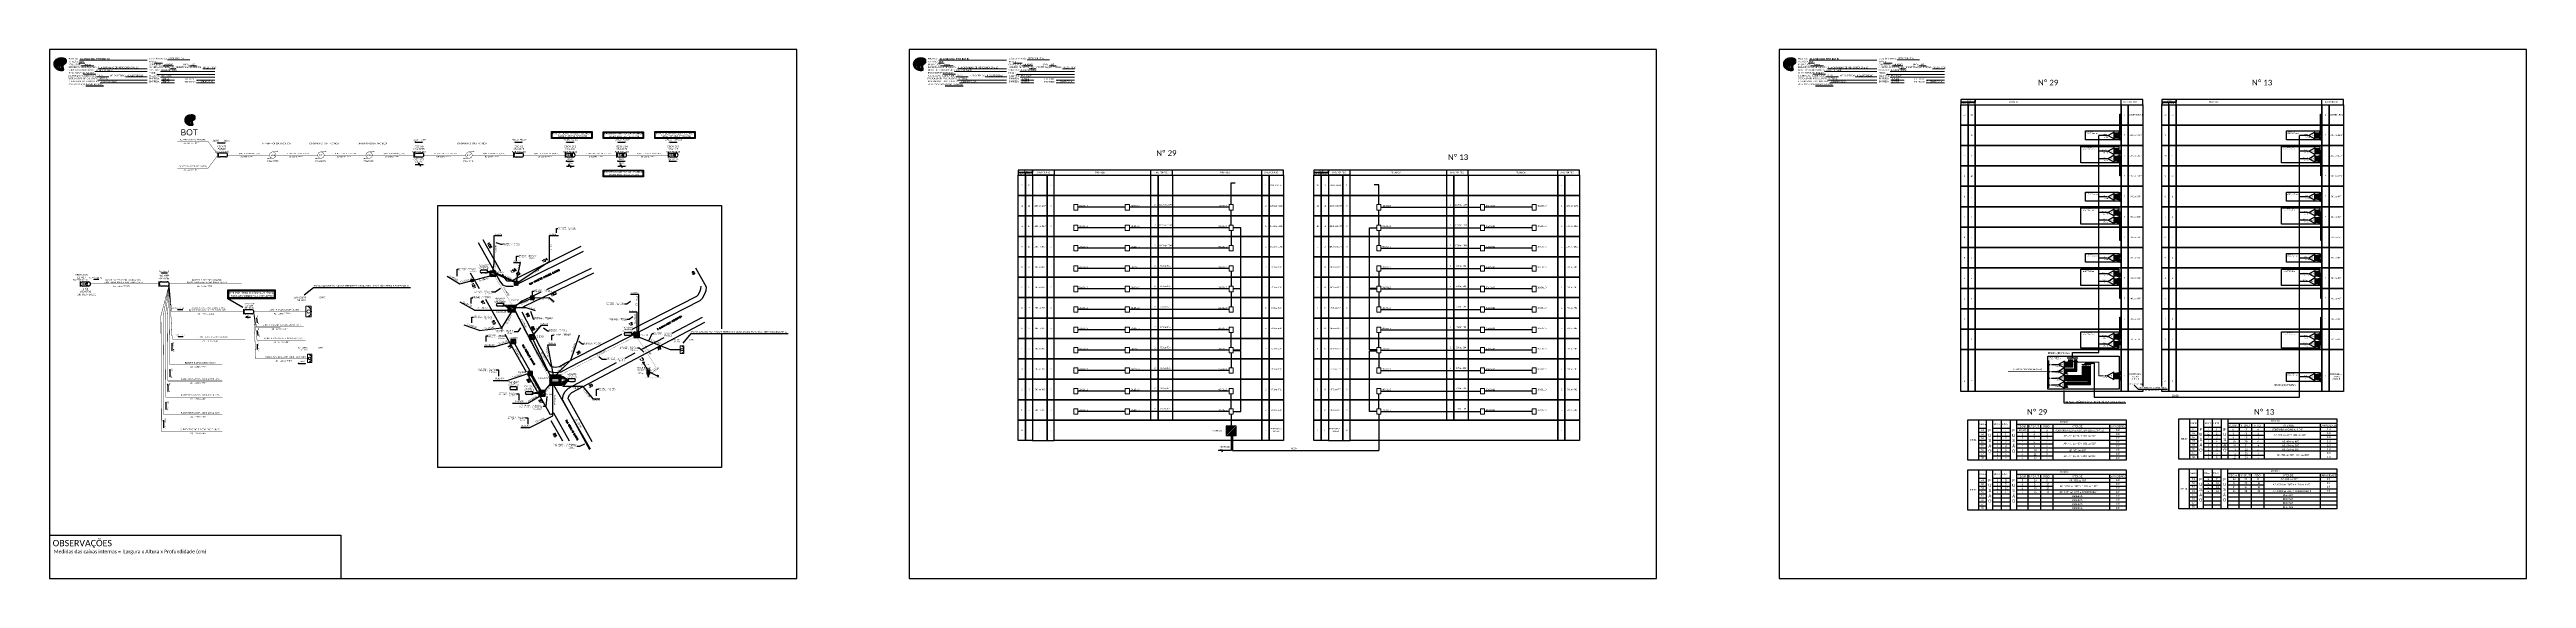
# Model space of a CAD drawing. Extents: x -89 to 2690, y 705 to 1299.
import ezdxf
from ezdxf.enums import TextEntityAlignment as Align

# ---------------------------------------------------------------- set-up
doc = ezdxf.new("R2010")
doc.units = 0
doc.linetypes.add('PHANTOM2', pattern=[1.25, 0.625, -0.125, 0.125, -0.125, 0.125, -0.125])
for name, color, linetype in [('10.1-Caixas Subterrâneas', 5, 'Continuous'), ('20.4-CEO', 1, 'Continuous'), ('20.4-CEOS', 1, 'Continuous'), ('20.5-CABO AÉREO', 1, 'Continuous'), ('20.5-CEO', 1, 'Continuous'), ('CAP a instalar', 1, 'Continuous'), ('CEO', 1, 'Continuous'), ('label_cabos', 7, 'Continuous'), ('Legenda', 1, 'Continuous'), ('METRAGEM', 92, 'Continuous'), ('ml', 1, 'Continuous'), ('MUB', 252, 'Continuous'), ('SETA', 7, 'Continuous'), ('Surveys Casinhas', 7, 'Continuous'), ('surveys legendas', 7, 'Continuous')]:
    doc.layers.add(name, color=color, linetype=linetype)
for name, color, linetype, lineweight in [("20.0-LEGENDA DOS CDO'S", 1, 'Continuous', 0), ('20.1-CDO_INTERIOR', 1, 'Continuous', 0), ('20.2-CDO_POSTE', 1, 'Continuous', 5), ('40.1-ETIQUETAS', 1, 'Continuous', 20)]:
    doc.layers.add(name, color=color, linetype=linetype, lineweight=lineweight)
doc.layers.add('DROP DE CLIENTE', color=140, linetype='Continuous', plot=False)
doc.layers.add('EXTRA', color=50, linetype='Continuous', plot=False)
doc.styles.add('ARIAL', font='arial.ttf')
doc.styles.add('ROMANS', font='romans')
doc.styles.add('siredit', font='verdana.ttf')
doc.styles.get("Standard").update_dxf_attribs({"font": 'arial.ttf'})
doc.styles.add('WMF-Calibri0', font='calibri.ttf')
doc.styles.add('WMF-Calibri1', font='calibrib.ttf')
doc.linetypes.add('FENCELINE1', pattern='A,0.25,-0.1,[133,ltypeshp.shx,S=0.1,R=0,X=-0.1,Y=0],-0.1,1', length=1.45)
doc.dimstyles.get("Standard").update_dxf_attribs({"dimtxt": 0.18, "dimasz": 0.18, "dimexe": 0.18, "dimexo": 0.0625, "dimgap": 0.09, "dimtad": 0, "dimtih": 1, "dimtoh": 1, "dimdec": 4, "dimzin": 0, "dimdsep": 46, "dimtxsty": 'Standard', "dimcen": 0.09, "dimadec": 0, "dimazin": 0, "dimtfac": 1, "dimtdec": 4, "dimtofl": 0, "dimtmove": 0, "dimatfit": 3, "dimfxl": 0, "dimtolj": 1, "dimtzin": 0, "dimarcsym": 0})

# ---------------------------------------------------------------- blocks, each defined once
blk = doc.blocks.new('OI')
h = blk.add_hatch(color=40)
edge = h.paths.add_edge_path()
edge.add_spline(control_points=[(4.4, -0.7), (3.9, -1), (3.3, -1.5), (2.8, -2.6), (2.9, -3.5), (3.1, -4.3), (3.3, -4.9), (3.4, -5.4), (3.4, -5.9), (3.2, -6.4), (2.5, -6.6), (1.7, -6.6), (0.6, -6.7), (-0.6, -6.4), (-1.6, -6.1), (-2.8, -5.6), (-3.9, -4.8), (-4.9, -3.7), (-5.3, -2.6), (-5.6, -1.9), (-5.8, -1), (-5.7, 0.5), (-5.1, 2), (-4.1, 3), (-3.3, 3.6), (-2.4, 4.2), (-1.4, 4.4), (-0.6, 4.7), (0.8, 4.9), (2.2, 5), (3.8, 4.6), (4.7, 4.2), (5.4, 3.7), (5.8, 3), (6, 2.2), (6, 1.5), (5.7, 0.6), (5.3, 0.1), (4.9, -0.4), (4.5, -0.6), (4.4, -0.7)], knot_values=[0, 0, 0, 0, 1.60434, 2.417191, 3.427595, 4.282808, 4.776746, 5.304182, 5.888771, 6.258406, 6.858137, 7.79129, 8.986195, 10.124242, 11.187857, 12.242908, 13.953784, 15.414161, 16.515391, 17.349188, 17.675853, 19.552021, 21.515531, 22.568638, 23.63245, 24.621084, 25.782718, 26.745347, 27.142653, 29.870543, 31.004649, 31.921532, 32.709589, 33.801391, 34.042471, 35.192333, 35.971461, 36.628871, 37.254359, 37.836911, 37.836911, 37.836911, 37.836911], degree=3, periodic=0)
h.paths.add_polyline_path([(1.1, -0.9, -1), (0, -0.9, -1)], flags=16)
edge = h.paths.add_edge_path(flags=16)
edge.add_ellipse((0.6, -3.6), major_axis=(-0.02, 1.71), ratio=0.361305, start_angle=0, end_angle=360)
h.paths.add_polyline_path([(-0.4, -3.6, -1), (-3.8, -3.6, -1)], flags=16)
edge = h.paths.add_edge_path(flags=0)
edge.add_ellipse((-2.1, -3.6), major_axis=(0, 0.885), ratio=0.758294, start_angle=0, end_angle=360)
at = {"color": 40}
for centre, radius in [((-2.1, -3.6), 1.72), ((0.5, -0.9), 0.587)]:
    blk.add_circle(centre, radius, dxfattribs=at)
blk.add_ellipse((-2.1, -3.6), major_axis=(0, 0.885), ratio=0.758294, start_param=-3.141592653589792, end_param=3.141592653589792, dxfattribs=at)
blk.add_ellipse((0.6, -3.6), major_axis=(-0.02, 1.71), ratio=0.361305, dxfattribs=at)
at = {"color": 40, "start_tangent": (-0.800898, -0.598801), "end_tangent": (-0.800898, -0.598801)}
blk.add_spline([(4.4, -0.7), (3.2, -1.8), (2.9, -2.5), (2.9, -3.5), (3.1, -4.4), (3.3, -4.8), (3.4, -5.4), (3.4, -6), (3.2, -6.3), (2.7, -6.5), (1.7, -6.6), (0.5, -6.6), (-0.6, -6.4), (-1.6, -6.1), (-2.6, -5.7), (-3.9, -4.7), (-4.9, -3.6), (-5.4, -2.6), (-5.6, -1.8), (-5.7, -1.5), (-5.6, 0.4), (-4.8, 2.2), (-4.1, 3), (-3.3, 3.6), (-2.4, 4.1), (-1.3, 4.5), (-0.4, 4.7), (0, 4.8), (2.7, 4.8), (3.8, 4.5), (4.7, 4.2), (5.3, 3.7), (5.9, 2.7), (5.9, 2.5), (5.9, 1.3), (5.7, 0.6), (5.3, 0.1), (4.8, -0.4), (4.4, -0.7)], degree=3, dxfattribs=at)
blk = doc.blocks.new('CARIMBO')
at = {"color": 7, "lineweight": 0}
for points in [[(35.1, -20.1), (41.7, -20.1)], [(35.7, -16.8), (111.6, -16.8)], [(37.8, -23.1), (51.8, -23.1)], [(56.4, -26.4), (111.6, -26.4)], [(119.4, -20), (128.9, -20)], [(129.5, -23.1), (141.1, -23.1)], [(134.5, -16.3), (159.6, -16.3)], [(137.1, -26.4), (144, -26.4)], [(159.4, -23.1), (167.1, -23.1)], [(174.2, -26.4), (187.8, -26.4)], [(40.1, -32.5), (54.1, -32.5)], [(53, -29.5), (111.6, -29.5)], [(54.7, -35.5), (68.6, -35.5)], [(56.4, -39.1), (111.6, -39.1)], [(58.9, -42.3), (111.6, -42.3)], [(122.6, -32.7), (187.8, -32.7)], [(126.6, -29.5), (187.8, -29.5)], [(126.8, -36), (187.8, -36)], [(127.5, -39.1), (142.3, -39.1)], [(127.5, -42.3), (142.3, -42.3)], [(167.1, -39.1), (187.8, -39.1)], [(167.1, -42.3), (187.8, -42.3)]]:
    blk.add_lwpolyline(points, dxfattribs=at)
at = {"color": 7, "xscale": 1.213923925163967, "yscale": 1.213923925163967, "zscale": 1.213923925163967, "rotation": 0.1532896023949059}
blk.add_blockref('OI', (13.9, -20.2), dxfattribs=at)
at = {"color": 7, "lineweight": 0, "style": 'WMF-Calibri0'}
for s, height, p in [('PROJETO:', 1.79, (23.3, -16)), ('ESTAÇÃO:', 1.79, (23.3, -19.3)), ('Nº DA CDOI:', 1.793, (23.3, -22.4)), ('ENDEREÇO DA EDIFICAÇÃO :', 1.793, (23.3, -25.6)), ('NOME DO CONDOMÍNIO:', 1.793, (23.3, -28.7)), ('CAPACIDADE:', 1.793, (113.9, -22.4)), ('CONTATO:', 1.79, (113.9, -28.7)), ('Caixa de Emenda:', 1.793, (114, -16)), ('NÚMERO DE PORTA:', 1.793, (113.9, -25.6)), ('PISO:', 1.79, (114.1, -19.3)), ('IDENTIFICAÇÃO PREDIAL:', 1.793, (145, -25.6)), ("UM's:", 1.79, (152.2, -22.4)), ('RESPONSÁVEL PELO SURVEY:', 1.793, (23, -38.3)), ('ATENUAÇÃO TEÓRICA (dB):', 1.793, (23.3, -35.1)), ('ID DO SURVEY:', 1.793, (23.3, -32)), ('RESPONSÁVEL PELO PROJETO:', 1.793, (23.3, -41.4)), ('EMAIL:', 1.79, (113.9, -32)), ('TELEFONE:', 1.79, (114.1, -35.1)), ('EMPRESA:', 1.79, (114.1, -38.3)), ('EMPRESA:', 1.79, (114.1, -41.6)), ('TELEFONE:', 1.79, (153.7, -38.8)), ('TELEFONE:', 1.79, (153.7, -42.1))]:
    blk.add_text(s, height=height, dxfattribs=at).set_placement(p)
at = {"color": 7, "lineweight": 0, "flags": 8}
for tag, p, style in [('EST', (35.9, -19.4), 'WMF-Calibri1'), ('PROJ', (36.5, -16.1), 'WMF-Calibri1'), ('NOME_DO_COND.', (53.2, -29), 'WMF-Calibri0'), ('LOGRADOURO', (56.6, -25.9), 'WMF-Calibri0'), ('PISO_PTR', (120.8, -19.4), 'WMF-Calibri0'), ('NOME_DO_CONTATO', (127.3, -28.9), 'WMF-Calibri0'), ('CAPAC.', (130.7, -22.5), 'WMF-Calibri0'), ('CEOS-XX', (135.9, -15.5), 'WMF-Calibri0'), ('N°', (138.8, -25.8), 'WMF-Calibri0'), ("UC'S", (160.8, -22.5), 'WMF-Calibri0'), ('N°PREDIO', (174.9, -25.8), 'WMF-Calibri0'), ('_ID_', (40.4, -31.9), 'WMF-Calibri0'), ('O_POTEN', (56.1, -34.7), 'WMF-Calibri0'), ('RES_SURVEY', (57.8, -38.2), 'WMF-Calibri0'), ('RES_PROJ', (60.3, -41.5), 'WMF-Calibri0'), ('EMAIL', (123.3, -32.1), 'WMF-Calibri0'), ('TELEFONE', (127.5, -35.4), 'WMF-Calibri0'), ('EMP_RESP_SURVEY', (128.2, -38.5), 'WMF-Calibri0'), ('EMP_RESP_PROJ', (128.2, -41.7), 'WMF-Calibri0'), ('CONT_RESP_SURVEY', (167.8, -38.5), 'WMF-Calibri0'), ('CONT_RESP_PROJ', (167.8, -41.7), 'WMF-Calibri0')]:
    blk.add_attdef(tag, p, '', height=1.79, dxfattribs=dict(at, style=style))
at = {"color": 7, "lineweight": 0, "style": 'WMF-Calibri1', "flags": 8}
blk.add_attdef("N° CDO'S", text='', height=1.79, dxfattribs=at).set_placement((44.8, -22.7), align=Align.CENTER)
blk = doc.blocks.new('ETIQUETA_RS5F')
at = {"layer": '40.1-ETIQUETAS', "color": 0, "style": 'siredit'}
blk.add_text('/', height=1.5, dxfattribs=at).set_placement((1.6, -2), align=Align.MIDDLE_RIGHT)
for tag, p in [('ETIQUETA_R_SECUNDARIA', (1.2, 2.1)), ('ETIQUETA_R_PRIMARIA', (1.2, 4.1)), ('F_ATIVAS/F_MORTAS', (1.1, -4.2))]:
    blk.add_attdef(tag, text='', height=1.5, dxfattribs=at).set_placement(p, align=Align.MIDDLE_CENTER)
for tag, p in [('TIPO_CABO', (-6.6, -2.1)), ('CAP_CABO', (0.4, -2.1))]:
    blk.add_attdef(tag, text='', height=1.5, dxfattribs=at).set_placement(p, align=Align.MIDDLE_RIGHT)
for tag, p in [('FUSÃO_1', (0.8, -8.4)), ('FUSÃO_2', (0.8, -10.6)), ('FUSÃO_3', (0.8, -12.9)), ('FUSÃO_4', (0.8, -15.1)), ('FUSÃO_5', (0.8, -17.2))]:
    blk.add_attdef(tag, text='', height=1.5, dxfattribs=at).set_placement(p, align=Align.CENTER)
blk.add_attdef('METROS', text='', height=1.5, dxfattribs=at).set_placement((2.1, -2), align=Align.MIDDLE_LEFT)
blk = doc.blocks.new('CDOI_INT')
at = {"layer": '20.1-CDO_INTERIOR', "color": 0, "lineweight": 18}
blk.add_lwpolyline([(4.2, -4.2), (4.2, 4.2), (0, 4.2), (0, -4.2)], close=True, dxfattribs=at)
blk.add_circle((2.1, 0), 1.36, dxfattribs=at)
blk.add_arc((0, 0), 4.25, 270, 90, dxfattribs=at)
at = {"layer": "20.0-LEGENDA DOS CDO'S", "color": 0, "style": 'ARIAL'}
for tag, p in [('CDO_N', (-0.1, 10.4)), ('SURVEY', (-0.1, 8.2)), ('SAP', (-0.1, 6.2)), ('SPLITER_1', (21.2, 10.4)), ('SPLITER_2', (21.2, 8.7)), ('1:XX', (5.9, -2.2)), ('UMS', (5.9, -4.2))]:
    blk.add_attdef(tag, p, '', height=1.36, dxfattribs=at)
blk.add_attdef('FIBRAS_UTILIZADAS', text='', height=1.36, dxfattribs=at).set_placement((15.3, 10.4), align=Align.CENTER)
blk = doc.blocks.new('CDOE-TEXTO PADRÃO')
at = {"layer": "20.0-LEGENDA DOS CDO'S", "color": 0, "style": 'ARIAL'}
for tag, p in [('CDO_N', (0.5, 7.4)), ('CORDOALHA', (0.5, 4.3)), ('SAP', (0.5, 1.7)), ('SPLITER_1', (0.6, -0.9)), ('SPLITER_2', (0.6, -3.5)), ('(XX-XX_F)S', (0.5, -8.3)), ('(XX-XX_L)S', (0.5, -10.8)), ('UMS', (0.5, -13.1))]:
    blk.add_attdef(tag, p, '', height=1.7, rotation=0.118, dxfattribs=at)
blk.add_attdef('FIBRAS_UTILIZADAS', text='', height=1.7, rotation=0.118, dxfattribs=at).set_placement((19.8, 7.4), align=Align.CENTER)
blk = doc.blocks.new('*X58')
at = {"color": 0, "linetype": 'Continuous'}
for p, q in [((-1.25, 0.34099), (-0.49099, 1.1)), ((-1.25, 0.517767), (-0.667767, 1.1)), ((-1.25, 0.694544), (-0.844544, 1.1)), ((-1.25, 0.87132), (-1.02132, 1.1)), ((-1.25, 1.048097), (-1.198097, 1.1)), ((-1.25, 0.164214), (-0.8035, 0.610714)), ((-1.25, -0.012563), (-0.8035, 0.433937)), ((-1.25, -0.18934), (-0.8035, 0.25716)), ((-1.25, -0.366117), (-0.8035, 0.080383)), ((-0.789214, 0.625), (-0.314214, 1.1)), ((-0.612437, 0.625), (-0.137437, 1.1)), ((-0.43566, 0.625), (0.03934, 1.1)), ((-0.258883, 0.625), (0.216117, 1.1)), ((-0.082107, 0.625), (0.392893, 1.1)), ((0.09467, 0.625), (0.56967, 1.1)), ((0.271447, 0.625), (0.746447, 1.1)), ((0.448223, 0.625), (0.923223, 1.1)), ((0.625, 0.625), (1.1, 1.1)), ((0.801777, 0.625), (1.25, 1.073223)), ((0.8035, 0.449947), (1.25, 0.896447)), ((0.8035, 0.27317), (1.25, 0.71967)), ((0.8035, 0.096393), (1.25, 0.542893)), ((0.8035, -0.080383), (1.25, 0.366117)), ((0.8035, -0.25716), (1.25, 0.18934)), ((0.8035, -0.433937), (1.25, 0.012563)), ((-1.25, -0.542893), (-0.8035, -0.096393)), ((-1.25, -0.71967), (-0.8035, -0.27317)), ((-1.25, -0.896447), (-0.8035, -0.449947)), ((-1.25, -1.073223), (-0.801777, -0.625)), ((-1.1, -1.1), (-0.625, -0.625)), ((-0.923223, -1.1), (-0.448223, -0.625)), ((-0.746447, -1.1), (-0.271447, -0.625)), ((-0.56967, -1.1), (-0.09467, -0.625)), ((-0.392893, -1.1), (0.082107, -0.625)), ((-0.216117, -1.1), (0.258883, -0.625)), ((-0.03934, -1.1), (0.43566, -0.625)), ((0.137437, -1.1), (0.612437, -0.625)), ((0.314214, -1.1), (0.789214, -0.625)), ((0.49099, -1.1), (1.25, -0.34099)), ((0.667767, -1.1), (1.25, -0.517767)), ((0.8035, -0.610714), (1.25, -0.164214)), ((0.844544, -1.1), (1.25, -0.694544)), ((1.02132, -1.1), (1.25, -0.87132)), ((1.198097, -1.1), (1.25, -1.048097))]:
    blk.add_line(p, q, dxfattribs=at)
blk = doc.blocks.new('MANHOLE_MQ')
at = {"color": 0, "linetype": 'Continuous'}
for p, q in [((0.0000062, 0.0000057), (-0.0000063, 0.0000057)), ((-0.0000063, 0.0000057), (-0.0000063, -0.0000053)), ((-0.000004, 0.0000033), (0.000004, 0.0000033)), ((-0.000004, -0.0000029), (-0.000004, 0.0000033)), ((0.000004, 0.0000033), (0.000004, -0.0000029)), ((0.0000062, -0.0000053), (0.0000062, 0.0000057)), ((-0.0000063, -0.0000053), (0.0000062, -0.0000053)), ((0.000004, -0.0000029), (-0.000004, -0.0000029)), ((0.000004, -0.0000029), (0.000004, -0.0000029))]:
    blk.add_line(p, q, dxfattribs=at)
at = {"color": 0, "linetype": 'Continuous', "xscale": 5e-06, "yscale": 5e-06, "zscale": 1e-05}
blk.add_blockref('*X58', (0, 0.0000002), dxfattribs=at)
blk = doc.blocks.new('MHMZ')
at = {"linetype": 'PHANTOM2'}
blk.add_circle((0, 0), 0.0000101, dxfattribs=at)
blk = doc.blocks.new('LEGENDA DOS CABOS')
at = {"layer": 'EXTRA', "color": 0, "style": 'siredit'}
for tag, p in [('ID', (4.6, 1)), ('XX', (9, 1))]:
    blk.add_attdef(tag, text='', height=0.48, rotation=359.69, dxfattribs=at).set_placement(p, align=Align.MIDDLE_CENTER)
at = {"layer": 'Legenda', "color": 0, "style": 'siredit'}
for tag, p in [('TIPO_CABO', (1.3, 0)), ('CABO', (4.7, -0.1)), ('/', (6.8, -0.1)), ('METROS', (10, -0.1))]:
    blk.add_attdef(tag, text='', height=0.8, rotation=359.69, dxfattribs=at).set_placement(p, align=Align.MIDDLE_CENTER)
blk = doc.blocks.new('SURVEY_SURVEY')
for p, q in [((0, 0.000015), (-0.000015, 0.000011)), ((-0.000015, 0.000011), (-0.00001, 0.000011)), ((-0.00001, 0), (-0.00001, 0.000011)), ((0.00001, 0), (-0.00001, 0)), ((0, 0.000015), (0.000015, 0.000011)), ((0.00001, 0.000016), (0.000012, 0.000016)), ((0.00001, 0.000012), (0.00001, 0.000016)), ((0.000015, 0.000011), (0.00001, 0.000011)), ((0.00001, 0.000011), (0.00001, 0)), ((0.000012, 0.000016), (0.000012, 0.000012))]:
    blk.add_line(p, q)
blk = doc.blocks.new('Inst CB DT OCUP CFOA-SM-ASU-120-S-12')
at = {"layer": 'label_cabos', "color": 0, "style": 'siredit'}
for tag, flags, p in [('ID_ATIVIDADE', 3, (1.3, 2.7)), ('FATOR', 1, (11.6, 2.6))]:
    blk.add_attdef(tag, text='', height=1, rotation=359.69, dxfattribs=dict(at, flags=flags)).set_placement(p, align=Align.MIDDLE_CENTER)
for tag, p in [('TIPO_CABO', (1.3, 0)), ('DESTINO_CABO', (3.1, 1.3)), ('CABO', (4.7, -0.1)), ('/', (7.7, -0.1)), ('LANCE', (10.9, 0)), ('TIPO_CABO', (13.1, 1.2)), ('UND', (16, 0)), ('FID', (13.1, -1.4))]:
    blk.add_attdef(tag, text='', height=1, rotation=359.69, dxfattribs=at).set_placement(p, align=Align.MIDDLE_CENTER)
blk.add_attdef('QTDE', (12.4, -0.5), '', height=1, rotation=359.69, dxfattribs=at)
blk = doc.blocks.new('Inst CB DT OCUP CFOA-SM-AS-80-TS-72')
at = {"layer": 'label_cabos', "color": 0, "style": 'siredit'}
for tag, flags, p in [('ID_ATIVIDADE', 3, (1.3, 2.7)), ('FATOR', 1, (11.6, 2.6))]:
    blk.add_attdef(tag, text='', height=1, rotation=359.69, dxfattribs=dict(at, flags=flags)).set_placement(p, align=Align.MIDDLE_CENTER)
for tag, p in [('DESTINO_CABO', (3.1, 1.3)), ('TIPO_CABO', (1.8, 0)), ('CABO', (4.7, -0.1)), ('/', (7.7, -0.1)), ('LANCE', (10.9, 0)), ('TIPO_CABO', (13.1, 1.2)), ('UND', (16, 0)), ('FID', (13.1, -1.4))]:
    blk.add_attdef(tag, text='', height=1, rotation=359.69, dxfattribs=at).set_placement(p, align=Align.MIDDLE_CENTER)
blk.add_attdef('QTDE', (12.4, -0.5), '', height=1, rotation=359.69, dxfattribs=at)
blk = doc.blocks.new('SPLITTER_')
blk.add_point((0, 0))
at = {"style": 'ARIAL', "flags": 4}
blk.add_attdef('SPLT', (0, -3.3), '', height=1.5, dxfattribs=at)
blk = doc.blocks.new('SPLT_1-8_DIV_DIR')
h = blk.add_hatch(color=3)
h.dxf.hatch_style = 1
edge = h.paths.add_edge_path()
edge.add_arc((12.8, 4), 0.242, 0, 360)
h = blk.add_hatch(color=3)
h.dxf.hatch_style = 1
edge = h.paths.add_edge_path()
edge.add_arc((13.3, 2.9), 0.242, 0, 360)
h = blk.add_hatch(color=3)
h.dxf.hatch_style = 1
edge = h.paths.add_edge_path()
edge.add_arc((13.8, 1.7), 0.242, 0, 360)
h = blk.add_hatch(color=3)
h.dxf.hatch_style = 1
edge = h.paths.add_edge_path()
edge.add_arc((14.3, 0.6), 0.242, 0, 360)
h = blk.add_hatch(color=3)
h.dxf.hatch_style = 1
edge = h.paths.add_edge_path()
edge.add_arc((14.8, -0.6), 0.242, 0, 360)
h = blk.add_hatch(color=3)
h.dxf.hatch_style = 1
edge = h.paths.add_edge_path()
edge.add_arc((15.3, -1.7), 0.242, 0, 360)
h = blk.add_hatch(color=3)
h.dxf.hatch_style = 1
edge = h.paths.add_edge_path()
edge.add_arc((15.8, -2.9), 0.242, 0, 360)
h = blk.add_hatch(color=3)
h.dxf.hatch_style = 1
edge = h.paths.add_edge_path()
edge.add_arc((16.3, -4), 0.242, 0, 360)
at = {"color": 1, "lineweight": 0}
blk.add_lwpolyline([(2.2, 0), (0, 0)], dxfattribs=at)
at = {"color": 1}
blk.add_lwpolyline([(11.9, 5.4), (2.2, 0), (11.9, -5.4), (11.9, 5.4)], dxfattribs=at)
at = {"color": 7, "lineweight": 0}
for points in [[(12.8, 4), (11.9, 4)], [(11.9, 2.9), (13.3, 2.9)], [(11.9, 1.7), (13.8, 1.7)], [(11.9, 0.6), (14.3, 0.6)], [(11.9, -0.6), (14.8, -0.6)], [(11.9, -1.7), (15.3, -1.7)], [(11.9, -2.9), (15.8, -2.9)], [(11.9, -4), (16.3, -4)]]:
    blk.add_lwpolyline(points, dxfattribs=at)
at = {"color": 3}
for centre in [(12.8, 4), (13.3, 2.9), (13.8, 1.7), (14.3, 0.6), (14.8, -0.6), (15.3, -1.7), (15.8, -2.9), (16.3, -4)]:
    blk.add_circle(centre, 0.242, dxfattribs=at)
at = {"color": 1, "style": 'ARIAL'}
for s, height, p in [('1:8', 2, (5.3, -0.9)), ('S1', 0.75, (10.5, 3.8)), ('S2', 0.75, (10.5, 2.6)), ('S3', 0.75, (10.5, 1.4)), ('S4', 0.75, (10.5, 0.2)), ('S5', 0.75, (10.5, -1)), ('S6', 0.75, (10.5, -2.1)), ('S7', 0.75, (10.5, -3.2)), ('S8', 0.75, (10.5, -4.4))]:
    blk.add_text(s, height=height, dxfattribs=at).set_placement(p)

msp = doc.modelspace()

# ---------------------------------------------------------------- hatches: boundary and pattern name
h = msp.add_hatch(color=0)
h.dxf.hatch_style = 1
edge = h.paths.add_edge_path()
edge.add_arc((2219, 1202.4), 0.179, 0, 360)
h = msp.add_hatch(color=0)
h.dxf.hatch_style = 1
edge = h.paths.add_edge_path()
edge.add_arc((2444.3, 1202.4), 0.179, 0, 360)
h = msp.add_hatch(color=0)
h.dxf.hatch_style = 1
edge = h.paths.add_edge_path()
edge.add_arc((2219.2, 1184.8), 0.179, 0, 360)
h = msp.add_hatch(color=0)
h.dxf.hatch_style = 1
edge = h.paths.add_edge_path()
edge.add_arc((2219.2, 1176.4), 0.179, 0, 360)
h = msp.add_hatch(color=0)
h.dxf.hatch_style = 1
edge = h.paths.add_edge_path()
edge.add_arc((2444.5, 1184.8), 0.179, 0, 360)
h = msp.add_hatch(color=0)
h.dxf.hatch_style = 1
edge = h.paths.add_edge_path()
edge.add_arc((2444.5, 1176.4), 0.179, 0, 360)
h = msp.add_hatch(color=0)
h.dxf.hatch_style = 1
edge = h.paths.add_edge_path()
edge.add_arc((2219, 1133.7), 0.179, 0, 360)
h = msp.add_hatch(color=256)
h.dxf.hatch_style = 1
edge = h.paths.add_edge_path()
edge.add_arc((2219.2, 1116), 0.179, 0, 360)
h = msp.add_hatch(color=0)
h.dxf.hatch_style = 1
edge = h.paths.add_edge_path()
edge.add_arc((2444.3, 1133.7), 0.179, 0, 360)
h = msp.add_hatch(color=0)
h.dxf.hatch_style = 1
edge = h.paths.add_edge_path()
edge.add_arc((2444.5, 1116), 0.179, 0, 360)
h = msp.add_hatch(color=0)
h.dxf.hatch_style = 1
edge = h.paths.add_edge_path()
edge.add_arc((2219.2, 1107.5), 0.179, 0, 360)
h = msp.add_hatch(color=0)
h.dxf.hatch_style = 1
edge = h.paths.add_edge_path()
edge.add_arc((2444.5, 1107.5), 0.179, 0, 360)
h = msp.add_hatch(color=0)
h.dxf.hatch_style = 1
edge = h.paths.add_edge_path()
edge.add_arc((2219, 1064.9), 0.179, 0, 360)
h = msp.add_hatch(color=0)
h.dxf.hatch_style = 1
edge = h.paths.add_edge_path()
edge.add_arc((2444.3, 1064.9), 0.179, 0, 360)
h = msp.add_hatch(color=0)
h.dxf.hatch_style = 1
edge = h.paths.add_edge_path()
edge.add_arc((2219.2, 1047.2), 0.179, 0, 360)
h = msp.add_hatch(color=0)
h.dxf.hatch_style = 1
edge = h.paths.add_edge_path()
edge.add_arc((2219.2, 1038.7), 0.179, 0, 360)
h = msp.add_hatch(color=0)
h.dxf.hatch_style = 1
edge = h.paths.add_edge_path()
edge.add_arc((2444.5, 1047.2), 0.179, 0, 360)
h = msp.add_hatch(color=0)
h.dxf.hatch_style = 1
edge = h.paths.add_edge_path()
edge.add_arc((2444.5, 1038.7), 0.179, 0, 360)
h = msp.add_hatch(color=0)
h.dxf.hatch_style = 1
edge = h.paths.add_edge_path()
edge.add_arc((2219.2, 976.7), 0.179, 0, 360)
h = msp.add_hatch(color=0)
h.dxf.hatch_style = 1
edge = h.paths.add_edge_path()
edge.add_arc((2444.5, 976.7), 0.179, 0, 360)
h = msp.add_hatch(color=0)
h.dxf.hatch_style = 1
edge = h.paths.add_edge_path()
edge.add_arc((2163.4, 945.2), 0.169, 0, 360)
h = msp.add_hatch(color=256)
h.dxf.hatch_style = 1
edge = h.paths.add_edge_path()
edge.add_arc((2172.5, 948.1), 0.169, 0, 360)
h = msp.add_hatch(color=256)
h.dxf.hatch_style = 1
edge = h.paths.add_edge_path()
edge.add_arc((2172.8, 947.3), 0.169, 0, 360)
h = msp.add_hatch(color=256)
h.dxf.hatch_style = 1
edge = h.paths.add_edge_path()
edge.add_arc((2173.2, 946.4), 0.169, 0, 360)
h = msp.add_hatch(color=256)
h.dxf.hatch_style = 1
edge = h.paths.add_edge_path()
edge.add_arc((2173.5, 945.6), 0.169, 0, 360)
h = msp.add_hatch(color=256)
h.dxf.hatch_style = 1
edge = h.paths.add_edge_path()
edge.add_arc((2173.9, 944.8), 0.169, 0, 360)
h = msp.add_hatch(color=0)
h.dxf.hatch_style = 1
edge = h.paths.add_edge_path()
edge.add_arc((2219.2, 968.2), 0.179, 0, 360)
h = msp.add_hatch(color=0)
h.dxf.hatch_style = 1
edge = h.paths.add_edge_path()
edge.add_arc((2444.5, 968.2), 0.179, 0, 360)
h = msp.add_hatch(color=0)
h.dxf.hatch_style = 1
edge = h.paths.add_edge_path()
edge.add_arc((2163.4, 930), 0.169, 0, 360)
h = msp.add_hatch(color=3)
h.dxf.hatch_style = 1
edge = h.paths.add_edge_path()
edge.add_arc((2163.4, 922.4), 0.169, 0, 360)
h = msp.add_hatch(color=0)
h.dxf.hatch_style = 1
edge = h.paths.add_edge_path()
edge.add_arc((2163.5, 937.6), 0.169, 0, 360)
h = msp.add_hatch(color=256)
h.dxf.hatch_style = 1
edge = h.paths.add_edge_path()
edge.add_arc((2172.5, 940.4), 0.169, 0, 360)
h = msp.add_hatch(color=3)
h.dxf.hatch_style = 1
edge = h.paths.add_edge_path()
edge.add_arc((2172.5, 932.8), 0.169, 0, 360)
h = msp.add_hatch(color=256)
h.dxf.hatch_style = 1
edge = h.paths.add_edge_path()
edge.add_arc((2172.8, 939.6), 0.169, 0, 360)
h = msp.add_hatch(color=3)
h.dxf.hatch_style = 1
edge = h.paths.add_edge_path()
edge.add_arc((2172.8, 932), 0.169, 0, 360)
h = msp.add_hatch(color=256)
h.dxf.hatch_style = 1
edge = h.paths.add_edge_path()
edge.add_arc((2173.2, 938.8), 0.169, 0, 360)
h = msp.add_hatch(color=3)
h.dxf.hatch_style = 1
edge = h.paths.add_edge_path()
edge.add_arc((2173.2, 931.2), 0.169, 0, 360)
h = msp.add_hatch(color=256)
h.dxf.hatch_style = 1
edge = h.paths.add_edge_path()
edge.add_arc((2173.5, 938), 0.169, 0, 360)
h = msp.add_hatch(color=3)
h.dxf.hatch_style = 1
edge = h.paths.add_edge_path()
edge.add_arc((2173.5, 930.4), 0.169, 0, 360)
h = msp.add_hatch(color=256)
h.dxf.hatch_style = 1
edge = h.paths.add_edge_path()
edge.add_arc((2173.9, 937.2), 0.169, 0, 360)
h = msp.add_hatch(color=3)
h.dxf.hatch_style = 1
edge = h.paths.add_edge_path()
edge.add_arc((2173.9, 929.6), 0.169, 0, 360)
h = msp.add_hatch(color=256)
h.dxf.hatch_style = 1
edge = h.paths.add_edge_path()
edge.add_arc((2174.2, 944), 0.169, 0, 360)
h = msp.add_hatch(color=256)
h.dxf.hatch_style = 1
edge = h.paths.add_edge_path()
edge.add_arc((2174.2, 936.4), 0.169, 0, 360)
h = msp.add_hatch(color=3)
h.dxf.hatch_style = 1
edge = h.paths.add_edge_path()
edge.add_arc((2174.2, 928.8), 0.169, 0, 360)
h = msp.add_hatch(color=256)
h.dxf.hatch_style = 1
edge = h.paths.add_edge_path()
edge.add_arc((2174.6, 943.2), 0.169, 0, 360)
h = msp.add_hatch(color=256)
h.dxf.hatch_style = 1
edge = h.paths.add_edge_path()
edge.add_arc((2174.6, 935.6), 0.169, 0, 360)
h = msp.add_hatch(color=3)
h.dxf.hatch_style = 1
edge = h.paths.add_edge_path()
edge.add_arc((2174.6, 928), 0.169, 0, 360)
h = msp.add_hatch(color=256)
h.dxf.hatch_style = 1
edge = h.paths.add_edge_path()
edge.add_arc((2174.9, 942.4), 0.169, 0, 360)
h = msp.add_hatch(color=256)
h.dxf.hatch_style = 1
edge = h.paths.add_edge_path()
edge.add_arc((2174.9, 934.8), 0.169, 0, 360)
h = msp.add_hatch(color=3)
h.dxf.hatch_style = 1
edge = h.paths.add_edge_path()
edge.add_arc((2174.9, 927.2), 0.169, 0, 360)
h = msp.add_hatch(color=256)
h.dxf.hatch_style = 1
edge = h.paths.add_edge_path()
edge.add_arc((2218, 932.6), 0.197, 0, 360)
h = msp.add_hatch(color=0)
h.dxf.hatch_style = 1
edge = h.paths.add_edge_path()
edge.add_arc((2444.3, 931.3), 0.179, 0, 360)
h = msp.add_hatch()
h.set_pattern_fill('ANSI31', color=5, scale=0.42)
h.set_pattern_definition([(45, (655.7304, 2746.1744), (-0.9429269, 0.9429269), [])])
h.paths.add_polyline_path([(1242.1, 876.3), (1231.1, 876.3), (1231.1, 865.2), (1242.1, 865.2)])
h.paths.add_polyline_path([(1234.4, 869.9), (1239.2, 869.9), (1239.2, 872.3), (1234.4, 872.3)], flags=24)

# ---------------------------------------------------------------- linework, layer by layer
for p, q in [((2210.2, 958.7), (2210.2, 1202.4)), ((2435.5, 908.8), (2435.5, 1202.4)), ((2180.7, 952.9), (2180.7, 958.7)), ((2180.7, 958.7), (2210.2, 958.7)), ((2194.8, 946.8), (2205.1, 946.8)), ((2194.8, 945.3), (2194.8, 946.8)), ((2205.1, 946.8), (2205.1, 908.8)), ((2205.1, 908.8), (2435.5, 908.8)), ((2063.2, 883.2), (2240.7, 883.2)), ((2063.2, 838), (2063.2, 883.2)), ((2075.1, 883.2), (2075.1, 838)), ((2075.1, 873.8), (2083.9, 873.8)), ((2075.1, 869.4), (2083.9, 869.4)), ((2075.1, 865), (2083.9, 865)), ((2083.9, 883.2), (2083.9, 838)), ((2091.1, 838), (2091.1, 883.2)), ((2091.1, 873.8), (2110.6, 873.8)), ((2091.1, 869.4), (2110.6, 869.4)), ((2091.1, 865), (2110.6, 865)), ((2100.5, 883.2), (2100.5, 838)), ((2110.6, 883.2), (2110.6, 838)), ((2117.8, 883.2), (2117.8, 838)), ((2117.8, 878.2), (2240.7, 878.2)), ((2117.8, 873.8), (2240.7, 873.8)), ((2117.8, 869.4), (2240.7, 869.4)), ((2117.8, 865), (2158.6, 865)), ((2130.6, 878.2), (2130.6, 838)), ((2144.6, 878.2), (2144.6, 838)), ((2158.6, 878.2), (2158.6, 838)), ((2222, 878.2), (2222, 838)), ((2222, 865), (2240.7, 865)), ((2240.7, 883.2), (2240.7, 838)), ((2300.1, 884.2), (2477.4, 884.2)), ((2300.1, 839.1), (2300.1, 884.2)), ((2312, 884.2), (2312, 839.1)), ((2312, 874.8), (2320.8, 874.8)), ((2312, 870.4), (2320.8, 870.4)), ((2312, 870.4), (2320.5, 870.4)), ((2312, 866), (2320.8, 866)), ((2312, 866), (2320.5, 866)), ((2320.8, 884.2), (2320.8, 839.1)), ((2328, 839.1), (2328, 884.2)), ((2328, 874.8), (2347.5, 874.8)), ((2328, 870.4), (2347.5, 870.4)), ((2328, 870.4), (2347.2, 870.4)), ((2328, 866), (2347.5, 866)), ((2328, 866), (2347.2, 866)), ((2337.5, 884.2), (2337.5, 839.1)), ((2347.5, 884.2), (2347.5, 839.1)), ((2354.8, 884.2), (2354.8, 839.1)), ((2354.8, 879.3), (2477.4, 879.3)), ((2354.8, 874.8), (2477.4, 874.8)), ((2354.8, 870.4), (2477.4, 870.4)), ((2354.8, 870.4), (2477.4, 870.4)), ((2354.8, 866), (2395.6, 866)), ((2354.8, 866), (2395.3, 866)), ((2367.5, 879.3), (2367.5, 839.1)), ((2381.5, 879.3), (2381.5, 839.1)), ((2395.6, 879.3), (2395.6, 839.1)), ((2458.6, 879.3), (2458.6, 839.1)), ((2458.6, 866), (2477.4, 866)), ((2458.6, 866), (2477.4, 866)), ((2477.4, 884.2), (2477.4, 839.1)), ((2240.7, 838), (2063.2, 838)), ((2075.1, 860.5), (2083.9, 860.5)), ((2075.1, 856.1), (2083.9, 856.1)), ((2075.1, 851.7), (2083.9, 851.7)), ((2075.1, 847.2), (2083.9, 847.2)), ((2075.1, 842.8), (2083.9, 842.8)), ((2091.1, 860.5), (2110.6, 860.5)), ((2091.1, 856.1), (2110.6, 856.1)), ((2091.1, 851.7), (2110.6, 851.7)), ((2091.1, 847.2), (2110.6, 847.2)), ((2091.1, 842.8), (2110.6, 842.8)), ((2117.8, 860.5), (2240.7, 860.5)), ((2117.8, 856.1), (2158.6, 856.1)), ((2117.8, 851.7), (2240.7, 851.7)), ((2117.8, 847.2), (2240.7, 847.2)), ((2117.8, 842.8), (2158.6, 842.8)), ((2222, 856.1), (2240.7, 856.1)), ((2222, 842.8), (2240.7, 842.8)), ((2477.4, 839.1), (2300.1, 839.1)), ((2312, 861.5), (2320.8, 861.5)), ((2312, 861.5), (2320.5, 861.5)), ((2312, 857.1), (2320.8, 857.1)), ((2312, 852.7), (2320.8, 852.7)), ((2312, 848.2), (2320.8, 848.2)), ((2312, 843.8), (2320.8, 843.8)), ((2328, 861.5), (2347.5, 861.5)), ((2328, 861.5), (2347.2, 861.5)), ((2328, 857.1), (2477.4, 857.1)), ((2328, 852.7), (2477.4, 852.7)), ((2328, 848.2), (2347.5, 848.2)), ((2328, 843.5), (2395.6, 843.5)), ((2354.8, 861.5), (2477.4, 861.5)), ((2354.8, 848.2), (2458.6, 848.2)), ((2458.6, 861.5), (2477.4, 861.5)), ((2458.6, 848.2), (2477.4, 848.2)), ((2063.2, 827), (2240.7, 827)), ((2063.2, 781.9), (2063.2, 827)), ((2075.1, 827), (2075.1, 781.9)), ((2075.1, 817.7), (2083.9, 817.7)), ((2075.1, 813.2), (2083.9, 813.2)), ((2075.1, 808.8), (2083.9, 808.8)), ((2083.9, 827), (2083.9, 781.9)), ((2091.1, 781.9), (2091.1, 827)), ((2091.1, 817.7), (2110.6, 817.7)), ((2091.1, 813.2), (2110.6, 813.2)), ((2091.1, 808.8), (2110.6, 808.8)), ((2100.5, 827), (2100.5, 781.9)), ((2110.6, 827), (2110.6, 781.9)), ((2117.8, 827), (2117.8, 781.9)), ((2117.8, 822.1), (2240.7, 822.1)), ((2117.8, 817.7), (2240.7, 817.7)), ((2117.8, 813.2), (2240.7, 813.2)), ((2117.8, 808.8), (2158.6, 808.8)), ((2130.6, 822.1), (2130.6, 781.9)), ((2144.6, 822.1), (2144.6, 781.9)), ((2158.6, 822.1), (2158.6, 781.9)), ((2222, 822.1), (2222, 781.9)), ((2222, 808.8), (2240.7, 808.8)), ((2240.7, 827), (2240.7, 781.9)), ((2299.8, 828.2), (2477.1, 828.2)), ((2299.8, 783.1), (2299.8, 828.2)), ((2311.7, 828.2), (2311.7, 783.1)), ((2311.7, 818.9), (2320.5, 818.9)), ((2311.7, 814.4), (2320.5, 814.4)), ((2311.7, 810), (2320.5, 810)), ((2320.5, 828.2), (2320.5, 783.1)), ((2327.7, 783.1), (2327.7, 828.2)), ((2327.7, 819.2), (2347.2, 819.2)), ((2327.7, 818.9), (2347.2, 818.9)), ((2327.7, 814.8), (2347.2, 814.8)), ((2327.7, 814.4), (2347.2, 814.4)), ((2327.7, 810.3), (2347.2, 810.3)), ((2327.7, 810), (2347.2, 810)), ((2337.2, 828.2), (2337.2, 783.1)), ((2347.2, 828.2), (2347.2, 783.1)), ((2354.5, 828.2), (2354.5, 783.1)), ((2354.5, 823.3), (2477.1, 823.3)), ((2354.5, 818.9), (2477.1, 818.9)), ((2354.5, 814.4), (2477.1, 814.4)), ((2354.5, 810.3), (2395.3, 810.3)), ((2367.2, 823.3), (2367.2, 783.1)), ((2381.3, 823.3), (2381.3, 783.1)), ((2395.3, 823.3), (2395.3, 783.1)), ((2458.4, 823.3), (2458.4, 783.1)), ((2477.1, 828.2), (2477.1, 783.1)), ((2240.7, 781.9), (2063.2, 781.9)), ((2075.1, 804.4), (2083.9, 804.4)), ((2075.1, 800), (2083.9, 800)), ((2075.1, 795.5), (2083.9, 795.5)), ((2075.1, 791.1), (2083.9, 791.1)), ((2075.1, 786.7), (2083.9, 786.7)), ((2091.1, 804.4), (2110.6, 804.4)), ((2091.1, 800), (2110.6, 800)), ((2091.1, 795.5), (2110.6, 795.5)), ((2091.1, 791.1), (2110.6, 791.1)), ((2091.1, 786.7), (2110.6, 786.7)), ((2117.8, 804.4), (2240.7, 804.4)), ((2117.8, 800), (2240.7, 800)), ((2117.8, 795.5), (2240.7, 795.5)), ((2117.8, 791.1), (2222, 791.1)), ((2117.8, 786.7), (2240.7, 786.7)), ((2222, 791.1), (2240.7, 791.1)), ((2477.1, 783.1), (2299.8, 783.1)), ((2311.7, 805.6), (2320.5, 805.6)), ((2311.7, 801.2), (2320.5, 801.2)), ((2311.7, 796.7), (2320.5, 796.7)), ((2311.7, 792.3), (2320.5, 792.3)), ((2311.7, 787.9), (2320.5, 787.9)), ((2327.7, 805.9), (2347.2, 805.9)), ((2327.7, 805.6), (2347.2, 805.6)), ((2327.7, 801.2), (2347.2, 801.2)), ((2327.7, 796.7), (2347.2, 796.7)), ((2327.7, 792.3), (2347.2, 792.3)), ((2327.7, 787.9), (2347.2, 787.9)), ((2354.5, 805.6), (2458.4, 805.6)), ((2354.5, 801.2), (2477.1, 801.2)), ((2354.5, 796.7), (2477.1, 796.7)), ((2354.5, 792.3), (2458.4, 792.3)), ((2354.5, 787.9), (2477.1, 787.9)), ((2458.4, 805.6), (2477.1, 805.6)), ((2458.4, 792.3), (2477.1, 792.3))]:
    msp.add_line(p, q)
for points in [[(-89.3, 705), (749.2, 705), (749.2, 1299), (-89.3, 1299), (-89.3, 705)], [(875.2, 705), (1713.8, 705), (1713.8, 1299), (875.2, 1299), (875.2, 705)], [(1851.5, 705), (2690, 705), (2690, 1299), (1851.5, 1299), (1851.5, 705)], [(-48.7, 1258.4), (-28.6, 1258.4)], [(915.8, 1258.4), (935.9, 1258.4)], [(1892.1, 1258.4), (1912.1, 1258.4)], [(2063.4, 1237), (2063.4, 1239.9)], [(2071.5, 1237), (2259.4, 1237), (2259.4, 1242.8), (2071.5, 1242.8), (2071.5, 1242.8), (2071.5, 1239.9)], [(2235.1, 1237), (2235.1, 1242.8)], [(2288.8, 1237), (2288.8, 1239.9)], [(2296.9, 1237), (2484.7, 1237), (2484.7, 1242.8), (2296.9, 1242.8), (2296.9, 1242.8), (2296.9, 1239.9)], [(2460.4, 1237), (2460.4, 1242.8)], [(2227.5, 1188.7), (2220.7, 1184.8), (2227.5, 1181), (2227.5, 1188.7)], [(2227.5, 1180.2), (2220.7, 1176.4), (2227.5, 1172.6), (2227.5, 1180.2)], [(2227.4, 1137.5), (2220.6, 1133.7), (2227.4, 1129.9), (2227.4, 1137.5)], [(2227.5, 1119.8), (2220.7, 1116), (2227.5, 1112.1), (2227.5, 1119.8)], [(2452.8, 1119.8), (2446.1, 1116), (2452.8, 1112.1), (2452.8, 1119.8)], [(2227.5, 1111.3), (2220.7, 1107.5), (2227.5, 1103.7), (2227.5, 1111.3)], [(2452.8, 1111.3), (2446.1, 1107.5), (2452.8, 1103.7), (2452.8, 1111.3)], [(2227.4, 1068.7), (2220.6, 1064.9), (2227.4, 1061.1), (2227.4, 1068.7)], [(2174.5, 952.9), (2186.8, 952.9)], [(2191, 945.3), (2201.3, 945.3)], [(2227.1, 936.8), (2219.7, 932.6), (2227.1, 928.4), (2227.1, 936.8)], [(2452.7, 935.1), (2445.9, 931.3), (2452.7, 927.4), (2452.7, 935.1)]]:
    msp.add_lwpolyline(points)
at = {"color": 7, "lineweight": 0}
for points in [[(-4, 1268.3), (20.1, 1268.3)], [(960.5, 1268.3), (984.7, 1268.3)], [(1936.8, 1268.3), (1960.9, 1268.3)], [(2172.5, 948.1), (2171.8, 948.1)], [(2171.8, 947.3), (2172.8, 947.3)], [(2171.8, 946.4), (2173.2, 946.4)], [(2171.8, 945.6), (2173.5, 945.6)], [(2171.8, 944.8), (2173.9, 944.8)], [(2171.8, 944), (2174.2, 944)], [(2171.8, 943.2), (2174.6, 943.2)], [(2171.8, 942.4), (2174.9, 942.4)], [(2172.5, 940.4), (2171.8, 940.4)], [(2171.8, 939.6), (2172.8, 939.6)], [(2171.8, 938.8), (2173.2, 938.8)], [(2171.8, 938), (2173.5, 938)], [(2171.8, 937.2), (2173.9, 937.2)], [(2171.8, 936.4), (2174.2, 936.4)], [(2171.8, 935.6), (2174.6, 935.6)], [(2171.8, 934.8), (2174.9, 934.8)], [(2172.5, 932.8), (2171.8, 932.8)], [(2171.8, 932), (2172.8, 932)], [(2171.8, 931.2), (2173.2, 931.2)], [(2171.8, 930.4), (2173.5, 930.4)], [(2171.8, 929.6), (2173.9, 929.6)], [(2171.8, 928.8), (2174.2, 928.8)], [(2171.8, 928), (2174.6, 928)], [(2171.8, 927.2), (2174.9, 927.2)]]:
    msp.add_lwpolyline(points, dxfattribs=at)
for points in [[(2055.3, 1239.9), (2071.5, 1239.9), (2071.5, 1242.8), (2055.3, 1242.8)], [(2055.3, 1237), (2071.5, 1237), (2071.5, 1239.9), (2055.3, 1239.9)], [(2280.7, 1239.9), (2296.9, 1239.9), (2296.9, 1242.8), (2280.7, 1242.8)], [(2280.7, 1237), (2296.9, 1237), (2296.9, 1239.9), (2280.7, 1239.9)]]:
    msp.add_lwpolyline(points, close=True)
at = {"color": 7}
for points in [[(2055.3, 1237), (2063.4, 1237), (2063.4, 1214.1), (2055.3, 1214.1)], [(2063.4, 1237), (2071.5, 1237), (2071.5, 1214.1), (2063.4, 1214.1)], [(2071.5, 1237), (2235.1, 1237), (2235.1, 1214.1), (2071.5, 1214.1)], [(2235.1, 1237), (2243.2, 1237), (2243.2, 1214.1), (2235.1, 1214.1)], [(2243.2, 1237), (2259.4, 1237), (2259.4, 1214.1), (2243.2, 1214.1)], [(2280.7, 1237), (2288.8, 1237), (2288.8, 1214.1), (2280.7, 1214.1)], [(2288.8, 1237), (2296.9, 1237), (2296.9, 1214.1), (2288.8, 1214.1)], [(2296.9, 1237), (2460.4, 1237), (2460.4, 1214.1), (2296.9, 1214.1)], [(2460.4, 1237), (2468.5, 1237), (2468.5, 1214.1), (2460.4, 1214.1)], [(2468.5, 1237), (2484.7, 1237), (2484.7, 1214.1), (2468.5, 1214.1)], [(2055.3, 1214.1), (2063.4, 1214.1), (2063.4, 1191.2), (2055.3, 1191.2)], [(2063.4, 1214.1), (2071.5, 1214.1), (2071.5, 1191.2), (2063.4, 1191.2)], [(2071.5, 1214.1), (2235.1, 1214.1), (2235.1, 1191.2), (2071.5, 1191.2)], [(2235.1, 1214.1), (2243.2, 1214.1), (2243.2, 1191.2), (2235.1, 1191.2)], [(2243.2, 1214.1), (2259.4, 1214.1), (2259.4, 1191.2), (2243.2, 1191.2)], [(2280.7, 1214.1), (2288.8, 1214.1), (2288.8, 1191.2), (2280.7, 1191.2)], [(2288.8, 1214.1), (2296.9, 1214.1), (2296.9, 1191.2), (2288.8, 1191.2)], [(2296.9, 1214.1), (2460.4, 1214.1), (2460.4, 1191.2), (2296.9, 1191.2)], [(2460.4, 1214.1), (2468.5, 1214.1), (2468.5, 1191.2), (2460.4, 1191.2)], [(2468.5, 1214.1), (2484.7, 1214.1), (2484.7, 1191.2), (2468.5, 1191.2)], [(2055.3, 1191.2), (2063.4, 1191.2), (2063.4, 1168.3), (2055.3, 1168.3)], [(2055.3, 1168.3), (2063.4, 1168.3), (2063.4, 1145.4), (2055.3, 1145.4)], [(2063.4, 1191.2), (2071.5, 1191.2), (2071.5, 1168.3), (2063.4, 1168.3)], [(2063.4, 1168.3), (2071.5, 1168.3), (2071.5, 1145.4), (2063.4, 1145.4)], [(2071.5, 1191.2), (2235.1, 1191.2), (2235.1, 1168.3), (2071.5, 1168.3)], [(2071.5, 1168.3), (2235.1, 1168.3), (2235.1, 1145.4), (2071.5, 1145.4)], [(2235.1, 1191.2), (2243.2, 1191.2), (2243.2, 1168.3), (2235.1, 1168.3)], [(2235.1, 1168.3), (2243.2, 1168.3), (2243.2, 1145.4), (2235.1, 1145.4)], [(2243.2, 1191.2), (2259.4, 1191.2), (2259.4, 1168.3), (2243.2, 1168.3)], [(2243.2, 1168.3), (2259.4, 1168.3), (2259.4, 1145.4), (2243.2, 1145.4)], [(2280.7, 1191.2), (2288.8, 1191.2), (2288.8, 1168.3), (2280.7, 1168.3)], [(2280.7, 1168.3), (2288.8, 1168.3), (2288.8, 1145.4), (2280.7, 1145.4)], [(2288.8, 1191.2), (2296.9, 1191.2), (2296.9, 1168.3), (2288.8, 1168.3)], [(2288.8, 1168.3), (2296.9, 1168.3), (2296.9, 1145.4), (2288.8, 1145.4)], [(2296.9, 1191.2), (2460.4, 1191.2), (2460.4, 1168.3), (2296.9, 1168.3)], [(2296.9, 1168.3), (2460.4, 1168.3), (2460.4, 1145.4), (2296.9, 1145.4)], [(2460.4, 1191.2), (2468.5, 1191.2), (2468.5, 1168.3), (2460.4, 1168.3)], [(2460.4, 1168.3), (2468.5, 1168.3), (2468.5, 1145.4), (2460.4, 1145.4)], [(2468.5, 1191.2), (2484.7, 1191.2), (2484.7, 1168.3), (2468.5, 1168.3)], [(2468.5, 1168.3), (2484.7, 1168.3), (2484.7, 1145.4), (2468.5, 1145.4)], [(2055.3, 1145.4), (2063.4, 1145.4), (2063.4, 1122.4), (2055.3, 1122.4)], [(2063.4, 1145.4), (2071.5, 1145.4), (2071.5, 1122.4), (2063.4, 1122.4)], [(2071.5, 1145.4), (2235.1, 1145.4), (2235.1, 1122.4), (2071.5, 1122.4)], [(2235.1, 1145.4), (2243.2, 1145.4), (2243.2, 1122.4), (2235.1, 1122.4)], [(2243.2, 1145.4), (2259.4, 1145.4), (2259.4, 1122.4), (2243.2, 1122.4)], [(2280.7, 1145.4), (2288.8, 1145.4), (2288.8, 1122.4), (2280.7, 1122.4)], [(2288.8, 1145.4), (2296.9, 1145.4), (2296.9, 1122.4), (2288.8, 1122.4)], [(2296.9, 1145.4), (2460.4, 1145.4), (2460.4, 1122.4), (2296.9, 1122.4)], [(2460.4, 1145.4), (2468.5, 1145.4), (2468.5, 1122.4), (2460.4, 1122.4)], [(2468.5, 1145.4), (2484.7, 1145.4), (2484.7, 1122.4), (2468.5, 1122.4)], [(2055.3, 1122.4), (2063.4, 1122.4), (2063.4, 1099.5), (2055.3, 1099.5)], [(2063.4, 1122.4), (2071.5, 1122.4), (2071.5, 1099.5), (2063.4, 1099.5)], [(2071.5, 1122.4), (2235.1, 1122.4), (2235.1, 1099.5), (2071.5, 1099.5)], [(2235.1, 1122.4), (2243.2, 1122.4), (2243.2, 1099.5), (2235.1, 1099.5)], [(2243.2, 1122.4), (2259.4, 1122.4), (2259.4, 1099.5), (2243.2, 1099.5)], [(2280.7, 1122.4), (2288.8, 1122.4), (2288.8, 1099.5), (2280.7, 1099.5)], [(2288.8, 1122.4), (2296.9, 1122.4), (2296.9, 1099.5), (2288.8, 1099.5)], [(2296.9, 1122.4), (2460.4, 1122.4), (2460.4, 1099.5), (2296.9, 1099.5)], [(2460.4, 1122.4), (2468.5, 1122.4), (2468.5, 1099.5), (2460.4, 1099.5)], [(2468.5, 1122.4), (2484.7, 1122.4), (2484.7, 1099.5), (2468.5, 1099.5)], [(2055.3, 1099.5), (2063.4, 1099.5), (2063.4, 1076.6), (2055.3, 1076.6)], [(2063.4, 1099.5), (2071.5, 1099.5), (2071.5, 1076.6), (2063.4, 1076.6)], [(2071.5, 1099.5), (2235.1, 1099.5), (2235.1, 1076.6), (2071.5, 1076.6)], [(2235.1, 1099.5), (2243.2, 1099.5), (2243.2, 1076.6), (2235.1, 1076.6)], [(2243.2, 1099.5), (2259.4, 1099.5), (2259.4, 1076.6), (2243.2, 1076.6)], [(2280.7, 1099.5), (2288.8, 1099.5), (2288.8, 1076.6), (2280.7, 1076.6)], [(2288.8, 1099.5), (2296.9, 1099.5), (2296.9, 1076.6), (2288.8, 1076.6)], [(2296.9, 1099.5), (2460.4, 1099.5), (2460.4, 1076.6), (2296.9, 1076.6)], [(2460.4, 1099.5), (2468.5, 1099.5), (2468.5, 1076.6), (2460.4, 1076.6)], [(2468.5, 1099.5), (2484.7, 1099.5), (2484.7, 1076.6), (2468.5, 1076.6)], [(2055.3, 1076.6), (2063.4, 1076.6), (2063.4, 1053.7), (2055.3, 1053.7)], [(2063.4, 1076.6), (2071.5, 1076.6), (2071.5, 1053.7), (2063.4, 1053.7)], [(2071.5, 1076.6), (2235.1, 1076.6), (2235.1, 1053.7), (2071.5, 1053.7)], [(2235.1, 1076.6), (2243.2, 1076.6), (2243.2, 1053.7), (2235.1, 1053.7)], [(2243.2, 1076.6), (2259.4, 1076.6), (2259.4, 1053.7), (2243.2, 1053.7)], [(2280.7, 1076.6), (2288.8, 1076.6), (2288.8, 1053.7), (2280.7, 1053.7)], [(2288.8, 1076.6), (2296.9, 1076.6), (2296.9, 1053.7), (2288.8, 1053.7)], [(2296.9, 1076.6), (2460.4, 1076.6), (2460.4, 1053.7), (2296.9, 1053.7)], [(2460.4, 1076.6), (2468.5, 1076.6), (2468.5, 1053.7), (2460.4, 1053.7)], [(2468.5, 1076.6), (2484.7, 1076.6), (2484.7, 1053.7), (2468.5, 1053.7)], [(2055.3, 1053.7), (2063.4, 1053.7), (2063.4, 1030.8), (2055.3, 1030.8)], [(2055.3, 1030.8), (2063.4, 1030.8), (2063.4, 1007.8), (2055.3, 1007.8)], [(2063.4, 1053.7), (2071.5, 1053.7), (2071.5, 1030.8), (2063.4, 1030.8)], [(2063.4, 1030.8), (2071.5, 1030.8), (2071.5, 1007.8), (2063.4, 1007.8)], [(2071.5, 1053.7), (2235.1, 1053.7), (2235.1, 1030.8), (2071.5, 1030.8)], [(2071.5, 1030.8), (2235.1, 1030.8), (2235.1, 1007.8), (2071.5, 1007.8)], [(2235.1, 1053.7), (2243.2, 1053.7), (2243.2, 1030.8), (2235.1, 1030.8)], [(2235.1, 1030.8), (2243.2, 1030.8), (2243.2, 1007.8), (2235.1, 1007.8)], [(2243.2, 1053.7), (2259.4, 1053.7), (2259.4, 1030.8), (2243.2, 1030.8)], [(2243.2, 1030.8), (2259.4, 1030.8), (2259.4, 1007.8), (2243.2, 1007.8)], [(2280.7, 1053.7), (2288.8, 1053.7), (2288.8, 1030.8), (2280.7, 1030.8)], [(2280.7, 1030.8), (2288.8, 1030.8), (2288.8, 1007.8), (2280.7, 1007.8)], [(2288.8, 1053.7), (2296.9, 1053.7), (2296.9, 1030.8), (2288.8, 1030.8)], [(2288.8, 1030.8), (2296.9, 1030.8), (2296.9, 1007.8), (2288.8, 1007.8)], [(2296.9, 1053.7), (2460.4, 1053.7), (2460.4, 1030.8), (2296.9, 1030.8)], [(2296.9, 1030.8), (2460.4, 1030.8), (2460.4, 1007.8), (2296.9, 1007.8)], [(2460.4, 1053.7), (2468.5, 1053.7), (2468.5, 1030.8), (2460.4, 1030.8)], [(2460.4, 1030.8), (2468.5, 1030.8), (2468.5, 1007.8), (2460.4, 1007.8)], [(2468.5, 1053.7), (2484.7, 1053.7), (2484.7, 1030.8), (2468.5, 1030.8)], [(2468.5, 1030.8), (2484.7, 1030.8), (2484.7, 1007.8), (2468.5, 1007.8)], [(2055.3, 1007.8), (2063.4, 1007.8), (2063.4, 984.9), (2055.3, 984.9)], [(2063.4, 1007.8), (2071.5, 1007.8), (2071.5, 984.9), (2063.4, 984.9)], [(2071.5, 1007.8), (2235.1, 1007.8), (2235.1, 984.9), (2071.5, 984.9)], [(2235.1, 1007.8), (2243.2, 1007.8), (2243.2, 984.9), (2235.1, 984.9)], [(2243.2, 1007.8), (2259.4, 1007.8), (2259.4, 984.9), (2243.2, 984.9)], [(2280.7, 1007.8), (2288.8, 1007.8), (2288.8, 984.9), (2280.7, 984.9)], [(2288.8, 1007.8), (2296.9, 1007.8), (2296.9, 984.9), (2288.8, 984.9)], [(2296.9, 1007.8), (2460.4, 1007.8), (2460.4, 984.9), (2296.9, 984.9)], [(2460.4, 1007.8), (2468.5, 1007.8), (2468.5, 984.9), (2460.4, 984.9)], [(2468.5, 1007.8), (2484.7, 1007.8), (2484.7, 984.9), (2468.5, 984.9)], [(2055.3, 984.9), (2063.4, 984.9), (2063.4, 962.1), (2055.3, 962.1)], [(2063.4, 984.9), (2071.5, 984.9), (2071.5, 962.1), (2063.4, 962.1)], [(2071.5, 984.9), (2235.1, 984.9), (2235.1, 962.1), (2071.5, 962.1)], [(2235.1, 984.9), (2243.2, 984.9), (2243.2, 962.1), (2235.1, 962.1)], [(2243.2, 984.9), (2259.4, 984.9), (2259.4, 962.1), (2243.2, 962.1)], [(2280.7, 984.9), (2288.8, 984.9), (2288.8, 962.1), (2280.7, 962.1)], [(2288.8, 984.9), (2296.9, 984.9), (2296.9, 962.1), (2288.8, 962.1)], [(2296.9, 984.9), (2460.4, 984.9), (2460.4, 962.1), (2296.9, 962.1)], [(2460.4, 984.9), (2468.5, 984.9), (2468.5, 962.1), (2460.4, 962.1)], [(2468.5, 984.9), (2484.7, 984.9), (2484.7, 962.1), (2468.5, 962.1)], [(2055.3, 962.1), (2063.4, 962.1), (2063.4, 914.9), (2055.3, 914.9)], [(2063.4, 962.1), (2071.5, 962.1), (2071.5, 914.9), (2063.4, 914.9)], [(2071.5, 962.1), (2235.1, 962.1), (2235.1, 914.9), (2071.5, 914.9)], [(2235.1, 962.1), (2243.2, 962.1), (2243.2, 914.9), (2235.1, 914.9)], [(2288.8, 962.1), (2296.9, 962.1), (2296.9, 914.9), (2288.8, 914.9)], [(2296.9, 962.1), (2460.4, 962.1), (2460.4, 914.9), (2296.9, 914.9)], [(2460.4, 962.1), (2468.5, 962.1), (2468.5, 914.9), (2460.4, 914.9)], [(2468.5, 962.1), (2484.7, 962.1), (2484.7, 914.9), (2468.5, 914.9)]]:
    msp.add_lwpolyline(points, close=True, dxfattribs=at)
at = {"color": 3}
for points in [[(2235.1, 1197.2), (2233.7, 1197.2), (2233.7, 1201.2), (2232.6, 1202.2), (2233.7, 1203.3), (2233.7, 1226.4), (2235.1, 1226.4)], [(2460.4, 1197.2), (2459, 1197.2), (2459, 1201.2), (2457.9, 1202.2), (2459, 1203.3), (2459, 1226.4), (2460.4, 1226.4)], [(2460.4, 1157), (2459.2, 1157), (2459.2, 1179.6), (2458.1, 1180.6), (2459.2, 1181.7), (2459.2, 1185.6), (2460.4, 1185.6)], [(2460.4, 1128.5), (2459, 1128.5), (2459, 1132.4), (2457.9, 1133.5), (2459, 1134.5), (2459, 1138.5), (2460.4, 1138.5)], [(2460.4, 1084.7), (2459.2, 1084.7), (2459.2, 1110.7), (2458.1, 1111.7), (2459.2, 1112.8), (2459.2, 1116.8), (2460.4, 1116.8)], [(2460.4, 1059.7), (2459, 1059.7), (2459, 1063.7), (2457.9, 1064.7), (2459, 1065.8), (2459, 1069.7), (2460.4, 1069.7)], [(2460.4, 1019.3), (2459.2, 1019.3), (2459.2, 1041.9), (2458.1, 1043), (2459.2, 1044.1), (2459.2, 1048), (2460.4, 1048)], [(2460.4, 967.5), (2459.2, 967.5), (2459.2, 971.4), (2458.1, 972.5), (2459.2, 973.6), (2459.2, 998.6), (2460.4, 998.6)], [(2154, 945.2), (2155.6, 945.2)], [(2157, 945.2), (2163.4, 945.2)], [(2217.1, 932.6), (2218, 932.6)], [(2235.1, 927.6), (2233.9, 927.6), (2233.9, 931.6), (2232.8, 932.6), (2233.9, 933.7), (2233.9, 937.6), (2235.1, 937.6)], [(2460.4, 926), (2459, 926), (2459, 930), (2457.9, 931), (2459, 932.1), (2459, 936.1), (2460.4, 936.1)]]:
    msp.add_lwpolyline(points, dxfattribs=at)
at = {"color": 0}
for points, const_width in [([(320.8, 1195.1, 1), (321.8, 1195.1, 1)], 0.94), ([(99.1, 1194.1, 1), (100, 1194.1, 1)], 0.94), ([(161.1, 1184, 1.000012), (161.1, 1176.9, 0.999978)], 0.395), ([(215.2, 1184, 1.000012), (215.2, 1176.9, 0.999978)], 0.395), ([(269.3, 1184, 1.000012), (269.3, 1176.9, 0.999978)], 0.395), ([(381.3, 1184, 1.000012), (381.3, 1176.9, 0.999978)], 0.395), ([(490.2, 1173.7, 1), (491.1, 1173.7, 1)], 0.94), ([(548, 1173.7, 1), (548.9, 1173.7, 1)], 0.94), ([(605.8, 1173.7, 1), (606.7, 1173.7, 1)], 0.94)]:
    msp.add_lwpolyline(points, format="xyb", close=True, dxfattribs=dict(at, const_width=const_width))
at = {"color": 3, "ltscale": 9e-07}
for points in [[(474, 1206.9), (519.4, 1206.9), (519.4, 1199.2), (474, 1199.2)], [(474.8, 1206.2), (518.7, 1206.2), (518.7, 1199.9), (474.8, 1199.9)], [(531.9, 1206.7), (577.2, 1206.7), (577.2, 1199), (531.9, 1199)], [(532.6, 1206), (576.5, 1206), (576.5, 1199.7), (532.6, 1199.7)], [(589.7, 1206.9), (635, 1206.9), (635, 1199.2), (589.7, 1199.2)], [(590.4, 1206.2), (634.3, 1206.2), (634.3, 1199.9), (590.4, 1199.9)]]:
    msp.add_lwpolyline(points, close=True, dxfattribs=at)
at = {"color": 0}
for points in [[(2195.3, 1207.7), (2232.5, 1207.7), (2232.5, 1197.6), (2195.3, 1197.6)], [(2420.7, 1207.7), (2457.9, 1207.7), (2457.9, 1197.6), (2420.7, 1197.6)], [(2190, 1190.1), (2232.7, 1190.1), (2232.7, 1171.7), (2190, 1171.7)], [(2415.3, 1190.1), (2458, 1190.1), (2458, 1171.7), (2415.3, 1171.7)], [(997.6, 1160.8), (1013.8, 1160.8), (1013.8, 1163.7), (997.6, 1163.7)], [(997.6, 1157.9), (1013.8, 1157.9), (1013.8, 1160.8), (997.6, 1160.8)], [(997.6, 1157.9), (1005.7, 1157.9), (1005.7, 1135), (997.6, 1135)], [(1005.7, 1157.9), (1013.8, 1157.9), (1013.8, 1135), (1005.7, 1135)], [(1030, 1157.9), (1013.8, 1157.9), (1013.8, 1135), (1030, 1135)], [(1038.1, 1157.9), (1030, 1157.9), (1030, 1135), (1038.1, 1135)], [(1038.1, 1157.9), (1271.1, 1157.9), (1271.1, 1135), (1038.1, 1135)], [(1146.5, 1157.9), (1154.6, 1157.9), (1154.6, 1135), (1146.5, 1135)], [(1154.6, 1157.9), (1170.8, 1157.9), (1170.8, 1135), (1154.6, 1135)], [(1271.1, 1157.9), (1279.2, 1157.9), (1279.2, 1135), (1271.1, 1135)], [(1279.2, 1157.9), (1295.4, 1157.9), (1295.4, 1135), (1279.2, 1135)], [(1329.5, 1160.8), (1345.7, 1160.8), (1345.7, 1163.7), (1329.5, 1163.7)], [(1329.5, 1157.9), (1345.7, 1157.9), (1345.7, 1160.8), (1329.5, 1160.8)], [(1329.5, 1157.9), (1337.6, 1157.9), (1337.6, 1135), (1329.5, 1135)], [(1337.6, 1157.9), (1345.7, 1157.9), (1345.7, 1135), (1337.6, 1135)], [(1361.9, 1157.9), (1345.7, 1157.9), (1345.7, 1135), (1361.9, 1135)], [(1370, 1157.9), (1361.9, 1157.9), (1361.9, 1135), (1370, 1135)], [(1370, 1157.9), (1603, 1157.9), (1603, 1135), (1370, 1135)], [(1478.4, 1157.9), (1486.5, 1157.9), (1486.5, 1135), (1478.4, 1135)], [(1486.5, 1157.9), (1502.7, 1157.9), (1502.7, 1135), (1486.5, 1135)], [(1603, 1157.9), (1611.1, 1157.9), (1611.1, 1135), (1603, 1135)], [(1611.1, 1157.9), (1627.3, 1157.9), (1627.3, 1135), (1611.1, 1135)], [(997.6, 1135), (1005.7, 1135), (1005.7, 1112.1), (997.6, 1112.1)], [(997.6, 1112.1), (1005.7, 1112.1), (1005.7, 1089.2), (997.6, 1089.2)], [(1005.7, 1135), (1013.8, 1135), (1013.8, 1112.1), (1005.7, 1112.1)], [(1005.7, 1112.1), (1013.8, 1112.1), (1013.8, 1089.2), (1005.7, 1089.2)], [(1030, 1135), (1013.8, 1135), (1013.8, 1112.1), (1030, 1112.1)], [(1030, 1112.1), (1013.8, 1112.1), (1013.8, 1089.2), (1030, 1089.2)], [(1038.1, 1135), (1030, 1135), (1030, 1112.1), (1038.1, 1112.1)], [(1038.1, 1112.1), (1030, 1112.1), (1030, 1089.2), (1038.1, 1089.2)], [(1038.1, 1135), (1271.1, 1135), (1271.1, 1112.1), (1038.1, 1112.1)], [(1038.1, 1112.1), (1271.1, 1112.1), (1271.1, 1089.2), (1038.1, 1089.2)], [(1146.5, 1135), (1154.6, 1135), (1154.6, 1112.1), (1146.5, 1112.1)], [(1146.5, 1112.1), (1154.6, 1112.1), (1154.6, 1089.2), (1146.5, 1089.2)], [(1154.6, 1135), (1170.8, 1135), (1170.8, 1112.1), (1154.6, 1112.1)], [(1154.6, 1112.1), (1170.8, 1112.1), (1170.8, 1089.2), (1154.6, 1089.2)], [(1271.1, 1135), (1279.2, 1135), (1279.2, 1112.1), (1271.1, 1112.1)], [(1271.1, 1112.1), (1279.2, 1112.1), (1279.2, 1089.2), (1271.1, 1089.2)], [(1279.2, 1135), (1295.4, 1135), (1295.4, 1112.1), (1279.2, 1112.1)], [(1279.2, 1112.1), (1295.4, 1112.1), (1295.4, 1089.2), (1279.2, 1089.2)], [(1329.5, 1135), (1337.6, 1135), (1337.6, 1112.1), (1329.5, 1112.1)], [(1329.5, 1112.1), (1337.6, 1112.1), (1337.6, 1089.2), (1329.5, 1089.2)], [(1337.6, 1135), (1345.7, 1135), (1345.7, 1112.1), (1337.6, 1112.1)], [(1337.6, 1112.1), (1345.7, 1112.1), (1345.7, 1089.2), (1337.6, 1089.2)], [(1361.9, 1135), (1345.7, 1135), (1345.7, 1112.1), (1361.9, 1112.1)], [(1361.9, 1112.1), (1345.7, 1112.1), (1345.7, 1089.2), (1361.9, 1089.2)], [(1370, 1135), (1361.9, 1135), (1361.9, 1112.1), (1370, 1112.1)], [(1370, 1112.1), (1361.9, 1112.1), (1361.9, 1089.2), (1370, 1089.2)], [(1370, 1135), (1603, 1135), (1603, 1112.1), (1370, 1112.1)], [(1370, 1112.1), (1603, 1112.1), (1603, 1089.2), (1370, 1089.2)], [(1478.4, 1135), (1486.5, 1135), (1486.5, 1112.1), (1478.4, 1112.1)], [(1478.4, 1112.1), (1486.5, 1112.1), (1486.5, 1089.2), (1478.4, 1089.2)], [(1486.5, 1135), (1502.7, 1135), (1502.7, 1112.1), (1486.5, 1112.1)], [(1486.5, 1112.1), (1502.7, 1112.1), (1502.7, 1089.2), (1486.5, 1089.2)], [(1603, 1135), (1611.1, 1135), (1611.1, 1112.1), (1603, 1112.1)], [(1603, 1112.1), (1611.1, 1112.1), (1611.1, 1089.2), (1603, 1089.2)], [(1611.1, 1135), (1627.3, 1135), (1627.3, 1112.1), (1611.1, 1112.1)], [(1611.1, 1112.1), (1627.3, 1112.1), (1627.3, 1089.2), (1611.1, 1089.2)], [(2190, 1121.2), (2232.7, 1121.2), (2232.7, 1102.9), (2190, 1102.9)], [(2195.3, 1138.9), (2232.5, 1138.9), (2232.5, 1128.9), (2195.3, 1128.9)], [(2415.3, 1121.2), (2458, 1121.2), (2458, 1102.9), (2415.3, 1102.9)], [(2420.7, 1138.9), (2457.9, 1138.9), (2457.9, 1128.9), (2420.7, 1128.9)], [(997.6, 1089.2), (1005.7, 1089.2), (1005.7, 1066.2), (997.6, 1066.2)], [(1005.7, 1089.2), (1013.8, 1089.2), (1013.8, 1066.2), (1005.7, 1066.2)], [(1030, 1089.2), (1013.8, 1089.2), (1013.8, 1066.2), (1030, 1066.2)], [(1038.1, 1089.2), (1030, 1089.2), (1030, 1066.2), (1038.1, 1066.2)], [(1038.1, 1089.2), (1271.1, 1089.2), (1271.1, 1066.2), (1038.1, 1066.2)], [(1146.5, 1089.2), (1154.6, 1089.2), (1154.6, 1066.2), (1146.5, 1066.2)], [(1154.6, 1089.2), (1170.8, 1089.2), (1170.8, 1066.2), (1154.6, 1066.2)], [(1271.1, 1089.2), (1279.2, 1089.2), (1279.2, 1066.2), (1271.1, 1066.2)], [(1279.2, 1089.2), (1295.4, 1089.2), (1295.4, 1066.2), (1279.2, 1066.2)], [(1329.5, 1089.2), (1337.6, 1089.2), (1337.6, 1066.2), (1329.5, 1066.2)], [(1337.6, 1089.2), (1345.7, 1089.2), (1345.7, 1066.2), (1337.6, 1066.2)], [(1361.9, 1089.2), (1345.7, 1089.2), (1345.7, 1066.2), (1361.9, 1066.2)], [(1370, 1089.2), (1361.9, 1089.2), (1361.9, 1066.2), (1370, 1066.2)], [(1370, 1089.2), (1603, 1089.2), (1603, 1066.2), (1370, 1066.2)], [(1478.4, 1089.2), (1486.5, 1089.2), (1486.5, 1066.2), (1478.4, 1066.2)], [(1486.5, 1089.2), (1502.7, 1089.2), (1502.7, 1066.2), (1486.5, 1066.2)], [(1603, 1089.2), (1611.1, 1089.2), (1611.1, 1066.2), (1603, 1066.2)], [(1611.1, 1089.2), (1627.3, 1089.2), (1627.3, 1066.2), (1611.1, 1066.2)], [(997.6, 1066.2), (1005.7, 1066.2), (1005.7, 1043.3), (997.6, 1043.3)], [(1005.7, 1066.2), (1013.8, 1066.2), (1013.8, 1043.3), (1005.7, 1043.3)], [(1030, 1066.2), (1013.8, 1066.2), (1013.8, 1043.3), (1030, 1043.3)], [(1038.1, 1066.2), (1030, 1066.2), (1030, 1043.3), (1038.1, 1043.3)], [(1038.1, 1066.2), (1271.1, 1066.2), (1271.1, 1043.3), (1038.1, 1043.3)], [(1146.5, 1066.2), (1154.6, 1066.2), (1154.6, 1043.3), (1146.5, 1043.3)], [(1154.6, 1066.2), (1170.8, 1066.2), (1170.8, 1043.3), (1154.6, 1043.3)], [(1271.1, 1066.2), (1279.2, 1066.2), (1279.2, 1043.3), (1271.1, 1043.3)], [(1279.2, 1066.2), (1295.4, 1066.2), (1295.4, 1043.3), (1279.2, 1043.3)], [(1329.5, 1066.2), (1337.6, 1066.2), (1337.6, 1043.3), (1329.5, 1043.3)], [(1337.6, 1066.2), (1345.7, 1066.2), (1345.7, 1043.3), (1337.6, 1043.3)], [(1361.9, 1066.2), (1345.7, 1066.2), (1345.7, 1043.3), (1361.9, 1043.3)], [(1370, 1066.2), (1361.9, 1066.2), (1361.9, 1043.3), (1370, 1043.3)], [(1370, 1066.2), (1603, 1066.2), (1603, 1043.3), (1370, 1043.3)], [(1478.4, 1066.2), (1486.5, 1066.2), (1486.5, 1043.3), (1478.4, 1043.3)], [(1486.5, 1066.2), (1502.7, 1066.2), (1502.7, 1043.3), (1486.5, 1043.3)], [(1603, 1066.2), (1611.1, 1066.2), (1611.1, 1043.3), (1603, 1043.3)], [(1611.1, 1066.2), (1627.3, 1066.2), (1627.3, 1043.3), (1611.1, 1043.3)], [(2195.3, 1070.1), (2232.5, 1070.1), (2232.5, 1060.1), (2195.3, 1060.1)], [(2420.7, 1070.1), (2457.9, 1070.1), (2457.9, 1060.1), (2420.7, 1060.1)], [(997.6, 1043.3), (1005.7, 1043.3), (1005.7, 1020.4), (997.6, 1020.4)], [(1005.7, 1043.3), (1013.8, 1043.3), (1013.8, 1020.4), (1005.7, 1020.4)], [(1030, 1043.3), (1013.8, 1043.3), (1013.8, 1020.4), (1030, 1020.4)], [(1038.1, 1043.3), (1030, 1043.3), (1030, 1020.4), (1038.1, 1020.4)], [(1038.1, 1043.3), (1271.1, 1043.3), (1271.1, 1020.4), (1038.1, 1020.4)], [(1146.5, 1043.3), (1154.6, 1043.3), (1154.6, 1020.4), (1146.5, 1020.4)], [(1154.6, 1043.3), (1170.8, 1043.3), (1170.8, 1020.4), (1154.6, 1020.4)], [(1271.1, 1043.3), (1279.2, 1043.3), (1279.2, 1020.4), (1271.1, 1020.4)], [(1279.2, 1043.3), (1295.4, 1043.3), (1295.4, 1020.4), (1279.2, 1020.4)], [(1329.5, 1043.3), (1337.6, 1043.3), (1337.6, 1020.4), (1329.5, 1020.4)], [(1337.6, 1043.3), (1345.7, 1043.3), (1345.7, 1020.4), (1337.6, 1020.4)], [(1361.9, 1043.3), (1345.7, 1043.3), (1345.7, 1020.4), (1361.9, 1020.4)], [(1370, 1043.3), (1361.9, 1043.3), (1361.9, 1020.4), (1370, 1020.4)], [(1370, 1043.3), (1603, 1043.3), (1603, 1020.4), (1370, 1020.4)], [(1478.4, 1043.3), (1486.5, 1043.3), (1486.5, 1020.4), (1478.4, 1020.4)], [(1486.5, 1043.3), (1502.7, 1043.3), (1502.7, 1020.4), (1486.5, 1020.4)], [(1603, 1043.3), (1611.1, 1043.3), (1611.1, 1020.4), (1603, 1020.4)], [(1611.1, 1043.3), (1627.3, 1043.3), (1627.3, 1020.4), (1611.1, 1020.4)], [(2190, 1052.5), (2232.7, 1052.5), (2232.7, 1034.1), (2190, 1034.1)], [(2415.3, 1052.5), (2458, 1052.5), (2458, 1034.1), (2415.3, 1034.1)], [(997.6, 1020.4), (1005.7, 1020.4), (1005.7, 997.5), (997.6, 997.5)], [(1005.7, 1020.4), (1013.8, 1020.4), (1013.8, 997.5), (1005.7, 997.5)], [(1030, 1020.4), (1013.8, 1020.4), (1013.8, 997.5), (1030, 997.5)], [(1038.1, 1020.4), (1030, 1020.4), (1030, 997.5), (1038.1, 997.5)], [(1038.1, 1020.4), (1271.1, 1020.4), (1271.1, 997.5), (1038.1, 997.5)], [(1146.5, 1020.4), (1154.6, 1020.4), (1154.6, 997.5), (1146.5, 997.5)], [(1154.6, 1020.4), (1170.8, 1020.4), (1170.8, 997.5), (1154.6, 997.5)], [(1271.1, 1020.4), (1279.2, 1020.4), (1279.2, 997.5), (1271.1, 997.5)], [(1279.2, 1020.4), (1295.4, 1020.4), (1295.4, 997.5), (1279.2, 997.5)], [(1329.5, 1020.4), (1337.6, 1020.4), (1337.6, 997.5), (1329.5, 997.5)], [(1337.6, 1020.4), (1345.7, 1020.4), (1345.7, 997.5), (1337.6, 997.5)], [(1361.9, 1020.4), (1345.7, 1020.4), (1345.7, 997.5), (1361.9, 997.5)], [(1370, 1020.4), (1361.9, 1020.4), (1361.9, 997.5), (1370, 997.5)], [(1370, 1020.4), (1603, 1020.4), (1603, 997.5), (1370, 997.5)], [(1478.4, 1020.4), (1486.5, 1020.4), (1486.5, 997.5), (1478.4, 997.5)], [(1486.5, 1020.4), (1502.7, 1020.4), (1502.7, 997.5), (1486.5, 997.5)], [(1603, 1020.4), (1611.1, 1020.4), (1611.1, 997.5), (1603, 997.5)], [(1611.1, 1020.4), (1627.3, 1020.4), (1627.3, 997.5), (1611.1, 997.5)], [(997.6, 997.5), (1005.7, 997.5), (1005.7, 974.6), (997.6, 974.6)], [(997.6, 974.6), (1005.7, 974.6), (1005.7, 951.6), (997.6, 951.6)], [(1005.7, 997.5), (1013.8, 997.5), (1013.8, 974.6), (1005.7, 974.6)], [(1005.7, 974.6), (1013.8, 974.6), (1013.8, 951.6), (1005.7, 951.6)], [(1030, 997.5), (1013.8, 997.5), (1013.8, 974.6), (1030, 974.6)], [(1030, 974.6), (1013.8, 974.6), (1013.8, 951.6), (1030, 951.6)], [(1038.1, 997.5), (1030, 997.5), (1030, 974.6), (1038.1, 974.6)], [(1038.1, 974.6), (1030, 974.6), (1030, 951.6), (1038.1, 951.6)], [(1038.1, 997.5), (1271.1, 997.5), (1271.1, 974.6), (1038.1, 974.6)], [(1038.1, 974.6), (1271.1, 974.6), (1271.1, 951.6), (1038.1, 951.6)], [(1146.5, 997.5), (1154.6, 997.5), (1154.6, 974.6), (1146.5, 974.6)], [(1146.5, 974.6), (1154.6, 974.6), (1154.6, 951.6), (1146.5, 951.6)], [(1154.6, 997.5), (1170.8, 997.5), (1170.8, 974.6), (1154.6, 974.6)], [(1154.6, 974.6), (1170.8, 974.6), (1170.8, 951.6), (1154.6, 951.6)], [(1271.1, 997.5), (1279.2, 997.5), (1279.2, 974.6), (1271.1, 974.6)], [(1271.1, 974.6), (1279.2, 974.6), (1279.2, 951.6), (1271.1, 951.6)], [(1279.2, 997.5), (1295.4, 997.5), (1295.4, 974.6), (1279.2, 974.6)], [(1279.2, 974.6), (1295.4, 974.6), (1295.4, 951.6), (1279.2, 951.6)], [(1329.5, 997.5), (1337.6, 997.5), (1337.6, 974.6), (1329.5, 974.6)], [(1329.5, 974.6), (1337.6, 974.6), (1337.6, 951.6), (1329.5, 951.6)], [(1337.6, 997.5), (1345.7, 997.5), (1345.7, 974.6), (1337.6, 974.6)], [(1337.6, 974.6), (1345.7, 974.6), (1345.7, 951.6), (1337.6, 951.6)], [(1361.9, 997.5), (1345.7, 997.5), (1345.7, 974.6), (1361.9, 974.6)], [(1361.9, 974.6), (1345.7, 974.6), (1345.7, 951.6), (1361.9, 951.6)], [(1370, 997.5), (1361.9, 997.5), (1361.9, 974.6), (1370, 974.6)], [(1370, 974.6), (1361.9, 974.6), (1361.9, 951.6), (1370, 951.6)], [(1370, 997.5), (1603, 997.5), (1603, 974.6), (1370, 974.6)], [(1370, 974.6), (1603, 974.6), (1603, 951.6), (1370, 951.6)], [(1478.4, 997.5), (1486.5, 997.5), (1486.5, 974.6), (1478.4, 974.6)], [(1478.4, 974.6), (1486.5, 974.6), (1486.5, 951.6), (1478.4, 951.6)], [(1486.5, 997.5), (1502.7, 997.5), (1502.7, 974.6), (1486.5, 974.6)], [(1486.5, 974.6), (1502.7, 974.6), (1502.7, 951.6), (1486.5, 951.6)], [(1603, 997.5), (1611.1, 997.5), (1611.1, 974.6), (1603, 974.6)], [(1603, 974.6), (1611.1, 974.6), (1611.1, 951.6), (1603, 951.6)], [(1611.1, 997.5), (1627.3, 997.5), (1627.3, 974.6), (1611.1, 974.6)], [(1611.1, 974.6), (1627.3, 974.6), (1627.3, 951.6), (1611.1, 951.6)], [(2190, 982), (2232.7, 982), (2232.7, 963.6), (2190, 963.6)], [(2415.3, 982), (2458, 982), (2458, 963.6), (2415.3, 963.6)], [(997.6, 951.6), (1005.7, 951.6), (1005.7, 928.7), (997.6, 928.7)], [(1005.7, 951.6), (1013.8, 951.6), (1013.8, 928.7), (1005.7, 928.7)], [(1030, 951.6), (1013.8, 951.6), (1013.8, 928.7), (1030, 928.7)], [(1038.1, 951.6), (1030, 951.6), (1030, 928.7), (1038.1, 928.7)], [(1038.1, 951.6), (1271.1, 951.6), (1271.1, 928.7), (1038.1, 928.7)], [(1146.5, 951.6), (1154.6, 951.6), (1154.6, 928.7), (1146.5, 928.7)], [(1154.6, 951.6), (1170.8, 951.6), (1170.8, 928.7), (1154.6, 928.7)], [(1271.1, 951.6), (1279.2, 951.6), (1279.2, 928.7), (1271.1, 928.7)], [(1279.2, 951.6), (1295.4, 951.6), (1295.4, 928.7), (1279.2, 928.7)], [(1329.5, 951.6), (1337.6, 951.6), (1337.6, 928.7), (1329.5, 928.7)], [(1337.6, 951.6), (1345.7, 951.6), (1345.7, 928.7), (1337.6, 928.7)], [(1361.9, 951.6), (1345.7, 951.6), (1345.7, 928.7), (1361.9, 928.7)], [(1370, 951.6), (1361.9, 951.6), (1361.9, 928.7), (1370, 928.7)], [(1370, 951.6), (1603, 951.6), (1603, 928.7), (1370, 928.7)], [(1478.4, 951.6), (1486.5, 951.6), (1486.5, 928.7), (1478.4, 928.7)], [(1486.5, 951.6), (1502.7, 951.6), (1502.7, 928.7), (1486.5, 928.7)], [(1603, 951.6), (1611.1, 951.6), (1611.1, 928.7), (1603, 928.7)], [(1611.1, 951.6), (1627.3, 951.6), (1627.3, 928.7), (1611.1, 928.7)], [(997.6, 928.7), (1005.7, 928.7), (1005.7, 905.8), (997.6, 905.8)], [(1005.7, 928.7), (1013.8, 928.7), (1013.8, 905.8), (1005.7, 905.8)], [(1030, 928.7), (1013.8, 928.7), (1013.8, 905.8), (1030, 905.8)], [(1038.1, 928.7), (1030, 928.7), (1030, 905.8), (1038.1, 905.8)], [(1038.1, 928.7), (1271.1, 928.7), (1271.1, 905.8), (1038.1, 905.8)], [(1146.5, 928.7), (1154.6, 928.7), (1154.6, 905.8), (1146.5, 905.8)], [(1154.6, 928.7), (1170.8, 928.7), (1170.8, 905.8), (1154.6, 905.8)], [(1271.1, 928.7), (1279.2, 928.7), (1279.2, 905.8), (1271.1, 905.8)], [(1279.2, 928.7), (1295.4, 928.7), (1295.4, 905.8), (1279.2, 905.8)], [(1329.5, 928.7), (1337.6, 928.7), (1337.6, 905.8), (1329.5, 905.8)], [(1337.6, 928.7), (1345.7, 928.7), (1345.7, 905.8), (1337.6, 905.8)], [(1361.9, 928.7), (1345.7, 928.7), (1345.7, 905.8), (1361.9, 905.8)], [(1370, 928.7), (1361.9, 928.7), (1361.9, 905.8), (1370, 905.8)], [(1370, 928.7), (1603, 928.7), (1603, 905.8), (1370, 905.8)], [(1478.4, 928.7), (1486.5, 928.7), (1486.5, 905.8), (1478.4, 905.8)], [(1486.5, 928.7), (1502.7, 928.7), (1502.7, 905.8), (1486.5, 905.8)], [(1603, 928.7), (1611.1, 928.7), (1611.1, 905.8), (1603, 905.8)], [(1611.1, 928.7), (1627.3, 928.7), (1627.3, 905.8), (1611.1, 905.8)], [(2420.7, 936.5), (2457.9, 936.5), (2457.9, 926.4), (2420.7, 926.4)], [(997.6, 905.8), (1005.7, 905.8), (1005.7, 882.9), (997.6, 882.9)], [(1005.7, 905.8), (1013.8, 905.8), (1013.8, 882.9), (1005.7, 882.9)], [(1030, 905.8), (1013.8, 905.8), (1013.8, 882.9), (1030, 882.9)], [(1038.1, 905.8), (1030, 905.8), (1030, 882.9), (1038.1, 882.9)], [(1038.1, 905.8), (1271.1, 905.8), (1271.1, 882.9), (1038.1, 882.9)], [(1146.5, 905.8), (1154.6, 905.8), (1154.6, 882.9), (1146.5, 882.9)], [(1154.6, 905.8), (1170.8, 905.8), (1170.8, 882.9), (1154.6, 882.9)], [(1271.1, 905.8), (1279.2, 905.8), (1279.2, 882.9), (1271.1, 882.9)], [(1279.2, 905.8), (1295.4, 905.8), (1295.4, 882.9), (1279.2, 882.9)], [(1329.5, 905.8), (1337.6, 905.8), (1337.6, 882.9), (1329.5, 882.9)], [(1337.6, 905.8), (1345.7, 905.8), (1345.7, 882.9), (1337.6, 882.9)], [(1361.9, 905.8), (1345.7, 905.8), (1345.7, 882.9), (1361.9, 882.9)], [(1370, 905.8), (1361.9, 905.8), (1361.9, 882.9), (1370, 882.9)], [(1370, 905.8), (1603, 905.8), (1603, 882.9), (1370, 882.9)], [(1478.4, 905.8), (1486.5, 905.8), (1486.5, 882.9), (1478.4, 882.9)], [(1486.5, 905.8), (1502.7, 905.8), (1502.7, 882.9), (1486.5, 882.9)], [(1603, 905.8), (1611.1, 905.8), (1611.1, 882.9), (1603, 882.9)], [(1611.1, 905.8), (1627.3, 905.8), (1627.3, 882.9), (1611.1, 882.9)], [(997.6, 882.9), (1005.7, 882.9), (1005.7, 860), (997.6, 860)], [(1005.7, 882.9), (1013.8, 882.9), (1013.8, 860), (1005.7, 860)], [(1030, 882.9), (1013.8, 882.9), (1013.8, 860), (1030, 860)], [(1038.1, 882.9), (1030, 882.9), (1030, 860), (1038.1, 860)], [(1038.1, 882.9), (1271.1, 882.9), (1271.1, 860), (1038.1, 860)], [(1271.1, 882.9), (1279.2, 882.9), (1279.2, 860), (1271.1, 860)], [(1279.2, 882.9), (1295.4, 882.9), (1295.4, 860), (1279.2, 860)], [(1329.5, 882.9), (1337.6, 882.9), (1337.6, 860), (1329.5, 860)], [(1337.6, 882.9), (1345.7, 882.9), (1345.7, 860), (1337.6, 860)], [(1361.9, 882.9), (1345.7, 882.9), (1345.7, 860), (1361.9, 860)], [(1370, 882.9), (1361.9, 882.9), (1361.9, 860), (1370, 860)], [(1370, 882.9), (1603, 882.9), (1603, 860), (1370, 860)], [(1603, 882.9), (1611.1, 882.9), (1611.1, 860), (1603, 860)], [(1611.1, 882.9), (1627.3, 882.9), (1627.3, 860), (1611.1, 860)]]:
    msp.add_lwpolyline(points, close=True, dxfattribs=at)
for points in [[(2219, 1202.4), (2210.2, 1202.4)], [(2227.4, 1206.3), (2220.6, 1202.4), (2227.4, 1198.6), (2227.4, 1206.3)], [(2444.3, 1202.4), (2435.5, 1202.4)], [(2452.7, 1206.3), (2445.9, 1202.4), (2452.7, 1198.6), (2452.7, 1206.3)], [(321.3, 1195.1), (328.8, 1195.1)], [(324.9, 1169.9), (324.9, 1171.5), (326.9, 1168.2), (326.9, 1169.9)], [(433.2, 1195.1), (440.7, 1195.1)], [(490.6, 1173.7), (498.1, 1173.7)], [(491, 1195.1), (498.5, 1195.1)], [(493.5, 1168.1), (493.5, 1169.8), (495.5, 1166.5), (495.5, 1168.1)], [(548.4, 1173.7), (555.9, 1173.7)], [(548.8, 1195.1), (556.3, 1195.1)], [(551.3, 1168.1), (551.3, 1169.8), (553.3, 1166.5), (553.3, 1168.1)], [(606.2, 1173.7), (613.8, 1173.7)], [(606.6, 1195.1), (614.1, 1195.1)], [(2232.7, 1173.4), (2232.7, 1173.4), (2232.7, 1171.7), (2190, 1171.7), (2190, 1190.1), (2195.5, 1190.1)], [(2219.2, 1184.8), (2210.2, 1184.8)], [(2219.2, 1176.4), (2210.2, 1176.4)], [(2235.1, 1157), (2233.9, 1157), (2233.9, 1179.6), (2232.8, 1180.6), (2233.9, 1181.7), (2233.9, 1185.6), (2235.1, 1185.6)], [(2458, 1173.4), (2458, 1173.4), (2458, 1171.7), (2415.3, 1171.7), (2415.3, 1190.1), (2420.8, 1190.1)], [(2444.5, 1184.8), (2435.5, 1184.8)], [(2444.5, 1176.4), (2435.5, 1176.4)], [(2452.8, 1188.7), (2446.1, 1184.8), (2452.8, 1181), (2452.8, 1188.7)], [(2452.8, 1180.2), (2446.1, 1176.4), (2452.8, 1172.6), (2452.8, 1180.2)], [(1005.7, 1157.9), (1005.7, 1160.8)], [(1013.8, 1157.9), (1295.4, 1157.9), (1295.4, 1163.7), (1013.8, 1163.7), (1013.8, 1163.7), (1013.8, 1160.8)], [(1038.4, 1157.9), (1038.4, 1163.7)], [(1146.5, 1157.9), (1146.5, 1163.7)], [(1170.8, 1157.9), (1170.8, 1163.7)], [(1236.6, 1124.8), (1236.6, 1149.2)], [(1236.6, 1149.2), (1240.9, 1149.2)], [(1271.1, 1157.9), (1271.1, 1163.7)], [(1337.6, 1157.9), (1337.6, 1160.8)], [(1345.7, 1157.9), (1627.3, 1157.9), (1627.3, 1163.7), (1345.7, 1163.7), (1345.7, 1163.7), (1345.7, 1160.8)], [(1370.2, 1157.9), (1370.2, 1163.7)], [(1402.4, 1124.8), (1402.4, 1147), (1396.9, 1147)], [(1478.4, 1157.9), (1478.4, 1163.7)], [(1502.7, 1157.9), (1502.7, 1163.7)], [(1603, 1157.9), (1603, 1163.7)], [(1117.8, 1121.8), (1064.5, 1121.8)], [(1234.3, 1121.8), (1122.4, 1121.8)], [(1236.6, 1101.8), (1236.6, 1118.7)], [(1402.4, 1101.8), (1402.4, 1118.7)], [(1404.7, 1121.8), (1516.4, 1121.8)], [(1574.3, 1121.8), (1521, 1121.8)], [(2232.7, 1104.5), (2232.7, 1104.5), (2232.7, 1102.9), (2190, 1102.9), (2190, 1121.2), (2195.5, 1121.2)], [(2219, 1133.7), (2210.2, 1133.7)], [(2219.2, 1116), (2210.2, 1116)], [(2235.1, 1128.5), (2233.7, 1128.5), (2233.7, 1132.4), (2232.6, 1133.5), (2233.7, 1134.5), (2233.7, 1138.5), (2235.1, 1138.5)], [(2235.1, 1084.7), (2233.9, 1084.7), (2233.9, 1110.7), (2232.8, 1111.7), (2233.9, 1112.8), (2233.9, 1116.8), (2235.1, 1116.8)], [(2458, 1104.5), (2458, 1104.5), (2458, 1102.9), (2415.3, 1102.9), (2415.3, 1121.2), (2420.8, 1121.2)], [(2444.3, 1133.7), (2435.5, 1133.7)], [(2444.5, 1116), (2435.5, 1116)], [(2452.7, 1137.5), (2445.9, 1133.7), (2452.7, 1129.9), (2452.7, 1137.5)], [(1117.8, 1098.8), (1064.5, 1098.8)], [(1234.3, 1098.8), (1122.4, 1098.8)], [(1236.6, 1095.8), (1236.6, 1078.9)], [(1238.9, 1030.7), (1247.3, 1030.7), (1247.3, 1098.8), (1238.9, 1098.8)], [(1400.1, 1030.7), (1391.7, 1030.7), (1391.7, 1098.8), (1400.1, 1098.8)], [(1402.4, 1095.8), (1402.4, 1078.9)], [(1404.7, 1098.8), (1516.4, 1098.8)], [(1574.3, 1098.8), (1521, 1098.8)], [(2219.2, 1107.5), (2210.2, 1107.5)], [(2444.5, 1107.5), (2435.5, 1107.5)], [(1117.8, 1075.9), (1064.5, 1075.9)], [(1234.3, 1075.9), (1122.4, 1075.9)], [(1404.7, 1075.9), (1516.4, 1075.9)], [(1574.3, 1075.9), (1521, 1075.9)], [(2219, 1064.9), (2210.2, 1064.9)], [(2235.1, 1059.7), (2233.7, 1059.7), (2233.7, 1063.7), (2232.6, 1064.7), (2233.7, 1065.8), (2233.7, 1069.7), (2235.1, 1069.7)], [(2444.3, 1064.9), (2435.5, 1064.9)], [(2452.7, 1068.7), (2445.9, 1064.9), (2452.7, 1061.1), (2452.7, 1068.7)], [(1117.8, 1053), (1064.5, 1053)], [(1117.8, 1030.1), (1064.5, 1030.1)], [(1234.3, 1053), (1122.4, 1053)], [(1234.3, 1030.1), (1122.4, 1030.1)], [(1236.6, 1050), (1236.6, 1033.1)], [(1238.9, 961.9), (1247.3, 961.9), (1247.3, 1030.1), (1238.9, 1030.1)], [(1400.1, 961.9), (1391.7, 961.9), (1391.7, 1030.1), (1400.1, 1030.1)], [(1402.4, 1050), (1402.4, 1033.1)], [(1404.7, 1053), (1516.4, 1053)], [(1404.7, 1030.1), (1516.4, 1030.1)], [(1574.3, 1053), (1521, 1053)], [(1574.3, 1030.1), (1521, 1030.1)], [(2232.7, 1035.8), (2232.7, 1035.8), (2232.7, 1034.1), (2190, 1034.1), (2190, 1052.5), (2195.5, 1052.5)], [(2219.2, 1047.2), (2210.2, 1047.2)], [(2219.2, 1038.7), (2210.2, 1038.7)], [(2227.5, 1051), (2220.7, 1047.2), (2227.5, 1043.4), (2227.5, 1051)], [(2227.5, 1042.6), (2220.7, 1038.7), (2227.5, 1034.9), (2227.5, 1042.6)], [(2235.1, 1019.3), (2233.9, 1019.3), (2233.9, 1041.9), (2232.8, 1043), (2233.9, 1044.1), (2233.9, 1048), (2235.1, 1048)], [(2458, 1035.8), (2458, 1035.8), (2458, 1034.1), (2415.3, 1034.1), (2415.3, 1052.5), (2420.8, 1052.5)], [(2444.5, 1047.2), (2435.5, 1047.2)], [(2444.5, 1038.7), (2435.5, 1038.7)], [(2452.8, 1051), (2446.1, 1047.2), (2452.8, 1043.4), (2452.8, 1051)], [(2452.8, 1042.6), (2446.1, 1038.7), (2452.8, 1034.9), (2452.8, 1042.6)], [(1117.8, 1007.1), (1064.5, 1007.1)], [(1234.3, 1007.1), (1122.4, 1007.1)], [(1236.6, 1027.1), (1236.6, 1010.2)], [(1402.4, 1027.1), (1402.4, 1010.2)], [(1404.7, 1007.1), (1516.4, 1007.1)], [(1574.3, 1007.1), (1521, 1007.1)], [(1117.8, 984.2), (1064.5, 984.2)], [(1234.3, 984.2), (1122.4, 984.2)], [(1236.6, 964.3), (1236.6, 981.2)], [(1402.4, 964.3), (1402.4, 981.2)], [(1404.7, 984.2), (1516.4, 984.2)], [(1574.3, 984.2), (1521, 984.2)], [(2232.7, 965.3), (2232.7, 965.3), (2232.7, 963.6), (2190, 963.6), (2190, 982), (2195.5, 982)], [(2219.2, 976.7), (2210.2, 976.7)], [(2227.5, 980.5), (2220.7, 976.7), (2227.5, 972.9), (2227.5, 980.5)], [(2235.1, 967.5), (2233.9, 967.5), (2233.9, 971.4), (2232.8, 972.5), (2233.9, 973.6), (2233.9, 998.6), (2235.1, 998.6)], [(2458, 965.3), (2458, 965.3), (2458, 963.6), (2415.3, 963.6), (2415.3, 982), (2420.8, 982)], [(2444.5, 976.7), (2435.5, 976.7)], [(2452.8, 980.5), (2446.1, 976.7), (2452.8, 972.9), (2452.8, 980.5)], [(1117.8, 961.3), (1064.5, 961.3)], [(1234.3, 961.3), (1122.4, 961.3)], [(1236.6, 958.3), (1236.6, 941.4)], [(1238.9, 892.5), (1247.3, 892.5), (1247.3, 960.7), (1238.9, 960.7)], [(1400.1, 892.5), (1391.7, 892.5), (1391.7, 960.7), (1400.1, 960.7)], [(1402.4, 958.3), (1402.4, 941.4)], [(1404.7, 961.3), (1516.4, 961.3)], [(1574.3, 961.3), (1521, 961.3)], [(2219.2, 968.2), (2210.2, 968.2)], [(2227.5, 972.1), (2220.7, 968.2), (2227.5, 964.4), (2227.5, 972.1)], [(2444.5, 968.2), (2435.5, 968.2)], [(2452.8, 972.1), (2446.1, 968.2), (2452.8, 964.4), (2452.8, 972.1)], [(1117.8, 938.4), (1064.5, 938.4)], [(1234.3, 938.4), (1122.4, 938.4)], [(1404.7, 938.4), (1516.4, 938.4)], [(1574.3, 938.4), (1521, 938.4)], [(2444.3, 931.3), (2435.5, 931.3)], [(1117.8, 915.5), (1064.5, 915.5)], [(1117.8, 892.5), (1064.5, 892.5)], [(1234.3, 915.5), (1122.4, 915.5)], [(1234.3, 892.5), (1122.4, 892.5)], [(1236.6, 895.6), (1236.6, 912.4)], [(1236.6, 889.5), (1236.6, 876.3)], [(1402.4, 895.6), (1402.4, 912.4)], [(1402.4, 889.5), (1402.4, 848.7)], [(1404.7, 915.5), (1516.4, 915.5)], [(1404.7, 892.5), (1516.4, 892.5)], [(1574.3, 915.5), (1521, 915.5)], [(1574.3, 892.5), (1521, 892.5)], [(1236.6, 865.2), (1236.6, 848.7), (1222.5, 848.7)], [(1238.1, 865.2), (1238.1, 848.7), (1402.4, 848.7)], [(1222.5, 848.7), (1225.7, 849.8), (1226.6, 847.1)]]:
    msp.add_lwpolyline(points, dxfattribs=at)
at = {"color": 0, "lineweight": 0}
for points in [[(2220.6, 1202.4), (2219, 1202.4)], [(2230.4, 1205.3), (2227.4, 1205.3)], [(2227.4, 1204.5), (2230.4, 1204.5)], [(2227.4, 1203.7), (2230.4, 1203.7)], [(2227.4, 1202.8), (2230.4, 1202.8)], [(2227.4, 1202), (2230.4, 1202)], [(2227.4, 1201.2), (2230.4, 1201.2)], [(2227.4, 1200.4), (2230.4, 1200.4)], [(2227.4, 1199.6), (2230.4, 1199.6)], [(2230.8, 1205.6), (2230.8, 1204.9)], [(2230.8, 1205.6), (2232.5, 1205.6)], [(2230.8, 1204.9), (2232.5, 1204.9)], [(2230.8, 1204.8), (2230.8, 1204.1)], [(2230.8, 1204.8), (2232.5, 1204.8)], [(2230.8, 1204.1), (2232.5, 1204.1)], [(2230.8, 1204), (2230.8, 1203.3)], [(2230.8, 1204), (2232.5, 1204)], [(2230.8, 1203.3), (2232.5, 1203.3)], [(2230.8, 1203.2), (2230.8, 1202.5)], [(2230.8, 1203.2), (2232.5, 1203.2)], [(2230.8, 1202.5), (2232.5, 1202.5)], [(2230.8, 1202.4), (2230.8, 1201.7)], [(2230.8, 1202.4), (2232.5, 1202.4)], [(2230.8, 1201.7), (2232.5, 1201.7)], [(2230.8, 1201.6), (2230.8, 1200.9)], [(2230.8, 1201.6), (2232.5, 1201.6)], [(2230.8, 1200.9), (2232.5, 1200.9)], [(2230.8, 1200.8), (2230.8, 1200.1)], [(2230.8, 1200.8), (2232.5, 1200.8)], [(2230.8, 1200.1), (2232.5, 1200.1)], [(2230.8, 1200), (2230.8, 1199.3)], [(2230.8, 1200), (2232.5, 1200)], [(2230.8, 1199.3), (2232.5, 1199.3)], [(2445.9, 1202.4), (2444.3, 1202.4)], [(2455.7, 1205.3), (2452.7, 1205.3)], [(2452.7, 1204.5), (2455.7, 1204.5)], [(2452.7, 1203.7), (2455.7, 1203.7)], [(2452.7, 1202.8), (2455.7, 1202.8)], [(2452.7, 1202), (2455.7, 1202)], [(2452.7, 1201.2), (2455.7, 1201.2)], [(2452.7, 1200.4), (2455.7, 1200.4)], [(2452.7, 1199.6), (2455.7, 1199.6)], [(2456.1, 1205.6), (2456.1, 1204.9)], [(2456.1, 1205.6), (2457.8, 1205.6)], [(2456.1, 1204.9), (2457.8, 1204.9)], [(2456.1, 1204.8), (2456.1, 1204.1)], [(2456.1, 1204.8), (2457.8, 1204.8)], [(2456.1, 1204.1), (2457.8, 1204.1)], [(2456.1, 1204), (2456.1, 1203.3)], [(2456.1, 1204), (2457.8, 1204)], [(2456.1, 1203.3), (2457.8, 1203.3)], [(2456.1, 1203.2), (2456.1, 1202.5)], [(2456.1, 1203.2), (2457.8, 1203.2)], [(2456.1, 1202.5), (2457.8, 1202.5)], [(2456.1, 1202.4), (2456.1, 1201.7)], [(2456.1, 1202.4), (2457.8, 1202.4)], [(2456.1, 1201.7), (2457.8, 1201.7)], [(2456.1, 1201.6), (2456.1, 1200.9)], [(2456.1, 1201.6), (2457.8, 1201.6)], [(2456.1, 1200.9), (2457.8, 1200.9)], [(2456.1, 1200.8), (2456.1, 1200.1)], [(2456.1, 1200.8), (2457.8, 1200.8)], [(2456.1, 1200.1), (2457.8, 1200.1)], [(2456.1, 1200), (2456.1, 1199.3)], [(2456.1, 1200), (2457.8, 1200)], [(2456.1, 1199.3), (2457.8, 1199.3)], [(2446.1, 1184.8), (2444.5, 1184.8)], [(2446.1, 1176.4), (2444.5, 1176.4)], [(2455.9, 1187.7), (2452.8, 1187.7)], [(2452.8, 1186.9), (2455.9, 1186.9)], [(2452.8, 1186), (2455.9, 1186)], [(2452.8, 1185.2), (2455.9, 1185.2)], [(2452.8, 1184.4), (2455.9, 1184.4)], [(2452.8, 1183.6), (2455.9, 1183.6)], [(2452.8, 1182.8), (2455.9, 1182.8)], [(2452.8, 1182), (2455.9, 1182)], [(2455.9, 1179.2), (2452.8, 1179.2)], [(2452.8, 1178.4), (2455.9, 1178.4)], [(2452.8, 1177.6), (2455.9, 1177.6)], [(2452.8, 1176.8), (2455.9, 1176.8)], [(2452.8, 1176), (2455.9, 1176)], [(2452.8, 1175.2), (2455.9, 1175.2)], [(2452.8, 1174.4), (2455.9, 1174.4)], [(2452.8, 1173.5), (2455.9, 1173.5)], [(2456.3, 1188), (2456.3, 1187.3)], [(2456.3, 1187.3), (2458, 1187.3)], [(2456.3, 1187.2), (2456.3, 1186.5)], [(2456.3, 1187.2), (2458, 1187.2)], [(2456.3, 1186.5), (2458, 1186.5)], [(2456.3, 1186.4), (2456.3, 1185.7)], [(2456.3, 1186.4), (2458, 1186.4)], [(2456.3, 1185.7), (2458, 1185.7)], [(2456.3, 1185.6), (2456.3, 1184.9)], [(2456.3, 1185.6), (2458, 1185.6)], [(2456.3, 1184.9), (2458, 1184.9)], [(2456.3, 1184.8), (2456.3, 1184.1)], [(2456.3, 1184.8), (2458, 1184.8)], [(2456.3, 1184.1), (2458, 1184.1)], [(2456.3, 1184), (2456.3, 1183.3)], [(2456.3, 1184), (2458, 1184)], [(2456.3, 1183.3), (2458, 1183.3)], [(2456.3, 1183.2), (2456.3, 1182.5)], [(2456.3, 1183.2), (2458, 1183.2)], [(2456.3, 1182.5), (2458, 1182.5)], [(2456.3, 1182.4), (2456.3, 1181.7)], [(2456.3, 1182.4), (2458, 1182.4)], [(2456.3, 1181.7), (2458, 1181.7)], [(2456.3, 1179.5), (2456.3, 1178.9)], [(2456.3, 1179.5), (2458, 1179.5)], [(2456.3, 1178.9), (2458, 1178.9)], [(2456.3, 1178.7), (2456.3, 1178)], [(2456.3, 1178.7), (2458, 1178.7)], [(2456.3, 1178), (2458, 1178)], [(2456.3, 1177.9), (2456.3, 1177.2)], [(2456.3, 1177.9), (2458, 1177.9)], [(2456.3, 1177.2), (2458, 1177.2)], [(2456.3, 1177.1), (2456.3, 1176.4)], [(2456.3, 1177.1), (2458, 1177.1)], [(2456.3, 1176.4), (2458, 1176.4)], [(2456.3, 1176.3), (2456.3, 1175.6)], [(2456.3, 1176.3), (2458, 1176.3)], [(2456.3, 1175.6), (2458, 1175.6)], [(2456.3, 1175.5), (2456.3, 1174.8)], [(2456.3, 1175.5), (2458, 1175.5)], [(2456.3, 1174.8), (2458, 1174.8)], [(2456.3, 1174.7), (2456.3, 1174)], [(2456.3, 1174.7), (2458, 1174.7)], [(2456.3, 1174), (2458, 1174)], [(2456.3, 1173.9), (2456.3, 1173.2)], [(2456.3, 1173.9), (2458, 1173.9)], [(2456.3, 1173.2), (2458, 1173.2)], [(2445.9, 1133.7), (2444.3, 1133.7)], [(2455.7, 1136.5), (2452.7, 1136.5)], [(2452.7, 1135.7), (2455.7, 1135.7)], [(2452.7, 1134.9), (2455.7, 1134.9)], [(2452.7, 1134.1), (2455.7, 1134.1)], [(2452.7, 1133.3), (2455.7, 1133.3)], [(2452.7, 1132.5), (2455.7, 1132.5)], [(2452.7, 1131.7), (2455.7, 1131.7)], [(2452.7, 1130.9), (2455.7, 1130.9)], [(2456.1, 1136.9), (2456.1, 1136.2)], [(2456.1, 1136.9), (2457.8, 1136.9)], [(2456.1, 1136.2), (2457.8, 1136.2)], [(2456.1, 1136), (2456.1, 1135.4)], [(2456.1, 1136), (2457.8, 1136)], [(2456.1, 1135.4), (2457.8, 1135.4)], [(2456.1, 1135.2), (2456.1, 1134.5)], [(2456.1, 1135.2), (2457.8, 1135.2)], [(2456.1, 1134.5), (2457.8, 1134.5)], [(2456.1, 1134.4), (2456.1, 1133.7)], [(2456.1, 1134.4), (2457.8, 1134.4)], [(2456.1, 1133.7), (2457.8, 1133.7)], [(2456.1, 1133.6), (2456.1, 1132.9)], [(2456.1, 1133.6), (2457.8, 1133.6)], [(2456.1, 1132.9), (2457.8, 1132.9)], [(2456.1, 1132.8), (2456.1, 1132.1)], [(2456.1, 1132.8), (2457.8, 1132.8)], [(2456.1, 1132.1), (2457.8, 1132.1)], [(2456.1, 1132), (2456.1, 1131.3)], [(2456.1, 1132), (2457.8, 1132)], [(2456.1, 1131.3), (2457.8, 1131.3)], [(2456.1, 1131.2), (2456.1, 1130.5)], [(2456.1, 1131.2), (2457.8, 1131.2)], [(2456.1, 1130.5), (2457.8, 1130.5)], [(2445.9, 1064.9), (2444.3, 1064.9)], [(2455.7, 1067.7), (2452.7, 1067.7)], [(2452.7, 1066.9), (2455.7, 1066.9)], [(2452.7, 1066.1), (2455.7, 1066.1)], [(2452.7, 1065.3), (2455.7, 1065.3)], [(2452.7, 1064.5), (2455.7, 1064.5)], [(2452.7, 1063.7), (2455.7, 1063.7)], [(2452.7, 1062.9), (2455.7, 1062.9)], [(2452.7, 1062.1), (2455.7, 1062.1)], [(2456.1, 1068.1), (2456.1, 1067.4)], [(2456.1, 1068.1), (2457.8, 1068.1)], [(2456.1, 1067.4), (2457.8, 1067.4)], [(2456.1, 1067.3), (2456.1, 1066.6)], [(2456.1, 1067.3), (2457.8, 1067.3)], [(2456.1, 1066.6), (2457.8, 1066.6)], [(2456.1, 1066.5), (2456.1, 1065.8)], [(2456.1, 1066.5), (2457.8, 1066.5)], [(2456.1, 1065.8), (2457.8, 1065.8)], [(2456.1, 1065.7), (2456.1, 1065)], [(2456.1, 1065.7), (2457.8, 1065.7)], [(2456.1, 1065), (2457.8, 1065)], [(2456.1, 1064.9), (2456.1, 1064.2)], [(2456.1, 1064.9), (2457.8, 1064.9)], [(2456.1, 1064.2), (2457.8, 1064.2)], [(2456.1, 1064.1), (2456.1, 1063.4)], [(2456.1, 1064.1), (2457.8, 1064.1)], [(2456.1, 1063.4), (2457.8, 1063.4)], [(2456.1, 1063.2), (2456.1, 1062.6)], [(2456.1, 1063.2), (2457.8, 1063.2)], [(2456.1, 1062.6), (2457.8, 1062.6)], [(2456.1, 1062.4), (2456.1, 1061.8)], [(2456.1, 1062.4), (2457.8, 1062.4)], [(2456.1, 1061.8), (2457.8, 1061.8)], [(2220.7, 1047.2), (2219.2, 1047.2)], [(2220.7, 1038.7), (2219.2, 1038.7)], [(2230.6, 1050), (2227.5, 1050)], [(2227.5, 1049.2), (2230.6, 1049.2)], [(2227.5, 1048.4), (2230.6, 1048.4)], [(2227.5, 1047.6), (2230.6, 1047.6)], [(2227.5, 1046.8), (2230.6, 1046.8)], [(2227.5, 1046), (2230.6, 1046)], [(2227.5, 1045.2), (2230.6, 1045.2)], [(2227.5, 1044.4), (2230.6, 1044.4)], [(2230.6, 1041.6), (2227.5, 1041.6)], [(2227.5, 1040.8), (2230.6, 1040.8)], [(2227.5, 1040), (2230.6, 1040)], [(2227.5, 1039.1), (2230.6, 1039.1)], [(2227.5, 1038.3), (2230.6, 1038.3)], [(2227.5, 1037.5), (2230.6, 1037.5)], [(2227.5, 1036.7), (2230.6, 1036.7)], [(2227.5, 1035.9), (2230.6, 1035.9)], [(2231, 1050.4), (2231, 1049.7)], [(2231, 1050.4), (2232.7, 1050.4)], [(2231, 1049.7), (2232.7, 1049.7)], [(2231, 1049.6), (2231, 1048.9)], [(2231, 1049.6), (2232.7, 1049.6)], [(2231, 1048.9), (2232.7, 1048.9)], [(2231, 1048.8), (2231, 1048.1)], [(2231, 1048.8), (2232.7, 1048.8)], [(2231, 1048.1), (2232.7, 1048.1)], [(2231, 1048), (2231, 1047.3)], [(2231, 1048), (2232.7, 1048)], [(2231, 1047.3), (2232.7, 1047.3)], [(2231, 1047.2), (2231, 1046.5)], [(2231, 1047.2), (2232.7, 1047.2)], [(2231, 1046.5), (2232.7, 1046.5)], [(2231, 1046.3), (2231, 1045.7)], [(2231, 1046.3), (2232.7, 1046.3)], [(2231, 1045.7), (2232.7, 1045.7)], [(2231, 1045.5), (2231, 1044.8)], [(2231, 1045.5), (2232.7, 1045.5)], [(2231, 1044.8), (2232.7, 1044.8)], [(2231, 1044.7), (2231, 1044)], [(2231, 1044.7), (2232.7, 1044.7)], [(2231, 1044), (2232.7, 1044)], [(2231, 1041.9), (2231, 1041.2)], [(2231, 1041.9), (2232.7, 1041.9)], [(2231, 1041.2), (2232.7, 1041.2)], [(2231, 1041.1), (2231, 1040.4)], [(2231, 1041.1), (2232.7, 1041.1)], [(2231, 1040.4), (2232.7, 1040.4)], [(2231, 1040.3), (2231, 1039.6)], [(2231, 1040.3), (2232.7, 1040.3)], [(2231, 1039.6), (2232.7, 1039.6)], [(2231, 1039.5), (2231, 1038.8)], [(2231, 1039.5), (2232.7, 1039.5)], [(2231, 1038.8), (2232.7, 1038.8)], [(2231, 1038.7), (2231, 1038)], [(2231, 1038.7), (2232.7, 1038.7)], [(2231, 1038), (2232.7, 1038)], [(2231, 1037.9), (2231, 1037.2)], [(2231, 1037.9), (2232.7, 1037.9)], [(2231, 1037.2), (2232.7, 1037.2)], [(2231, 1037.1), (2231, 1036.4)], [(2231, 1037.1), (2232.7, 1037.1)], [(2231, 1036.4), (2232.7, 1036.4)], [(2231, 1036.3), (2231, 1035.6)], [(2231, 1036.3), (2232.7, 1036.3)], [(2231, 1035.6), (2232.7, 1035.6)], [(2446.1, 1047.2), (2444.5, 1047.2)], [(2446.1, 1038.7), (2444.5, 1038.7)], [(2455.9, 1050), (2452.8, 1050)], [(2452.8, 1049.2), (2455.9, 1049.2)], [(2452.8, 1048.4), (2455.9, 1048.4)], [(2452.8, 1047.6), (2455.9, 1047.6)], [(2452.8, 1046.8), (2455.9, 1046.8)], [(2452.8, 1046), (2455.9, 1046)], [(2452.8, 1045.2), (2455.9, 1045.2)], [(2452.8, 1044.4), (2455.9, 1044.4)], [(2455.9, 1041.6), (2452.8, 1041.6)], [(2452.8, 1040.8), (2455.9, 1040.8)], [(2452.8, 1040), (2455.9, 1040)], [(2452.8, 1039.1), (2455.9, 1039.1)], [(2452.8, 1038.3), (2455.9, 1038.3)], [(2452.8, 1037.5), (2455.9, 1037.5)], [(2452.8, 1036.7), (2455.9, 1036.7)], [(2452.8, 1035.9), (2455.9, 1035.9)], [(2456.3, 1050.4), (2456.3, 1049.7)], [(2456.3, 1050.4), (2458, 1050.4)], [(2456.3, 1049.7), (2458, 1049.7)], [(2456.3, 1049.6), (2456.3, 1048.9)], [(2456.3, 1049.6), (2458, 1049.6)], [(2456.3, 1048.9), (2458, 1048.9)], [(2456.3, 1048.8), (2456.3, 1048.1)], [(2456.3, 1048.8), (2458, 1048.8)], [(2456.3, 1048.1), (2458, 1048.1)], [(2456.3, 1048), (2456.3, 1047.3)], [(2456.3, 1048), (2458, 1048)], [(2456.3, 1047.3), (2458, 1047.3)], [(2456.3, 1047.2), (2456.3, 1046.5)], [(2456.3, 1047.2), (2458, 1047.2)], [(2456.3, 1046.5), (2458, 1046.5)], [(2456.3, 1046.3), (2456.3, 1045.7)], [(2456.3, 1046.3), (2458, 1046.3)], [(2456.3, 1045.7), (2458, 1045.7)], [(2456.3, 1045.5), (2456.3, 1044.8)], [(2456.3, 1045.5), (2458, 1045.5)], [(2456.3, 1044.8), (2458, 1044.8)], [(2456.3, 1044.7), (2456.3, 1044)], [(2456.3, 1044.7), (2458, 1044.7)], [(2456.3, 1044), (2458, 1044)], [(2456.3, 1041.9), (2456.3, 1041.2)], [(2456.3, 1041.9), (2458, 1041.9)], [(2456.3, 1041.2), (2458, 1041.2)], [(2456.3, 1041.1), (2456.3, 1040.4)], [(2456.3, 1041.1), (2458, 1041.1)], [(2456.3, 1040.4), (2458, 1040.4)], [(2456.3, 1040.3), (2456.3, 1039.6)], [(2456.3, 1040.3), (2458, 1040.3)], [(2456.3, 1039.6), (2458, 1039.6)], [(2456.3, 1039.5), (2456.3, 1038.8)], [(2456.3, 1039.5), (2458, 1039.5)], [(2456.3, 1038.8), (2458, 1038.8)], [(2456.3, 1038.7), (2456.3, 1038)], [(2456.3, 1038.7), (2458, 1038.7)], [(2456.3, 1038), (2458, 1038)], [(2456.3, 1037.9), (2456.3, 1037.2)], [(2456.3, 1037.9), (2458, 1037.9)], [(2456.3, 1037.2), (2458, 1037.2)], [(2456.3, 1037.1), (2456.3, 1036.4)], [(2456.3, 1037.1), (2458, 1037.1)], [(2456.3, 1036.4), (2458, 1036.4)], [(2456.3, 1036.3), (2456.3, 1035.6)], [(2456.3, 1036.3), (2458, 1036.3)], [(2456.3, 1035.6), (2458, 1035.6)], [(2220.7, 976.7), (2219.2, 976.7)], [(2230.6, 979.5), (2227.5, 979.5)], [(2227.5, 978.7), (2230.6, 978.7)], [(2227.5, 977.9), (2230.6, 977.9)], [(2227.5, 977.1), (2230.6, 977.1)], [(2227.5, 976.3), (2230.6, 976.3)], [(2227.5, 975.5), (2230.6, 975.5)], [(2227.5, 974.7), (2230.6, 974.7)], [(2227.5, 973.9), (2230.6, 973.9)], [(2231, 979.9), (2231, 979.2)], [(2231, 979.9), (2232.7, 979.9)], [(2231, 979.2), (2232.7, 979.2)], [(2231, 979.1), (2231, 978.4)], [(2231, 979.1), (2232.7, 979.1)], [(2231, 978.4), (2232.7, 978.4)], [(2231, 978.3), (2231, 977.6)], [(2231, 978.3), (2232.7, 978.3)], [(2231, 977.6), (2232.7, 977.6)], [(2231, 977.5), (2231, 976.8)], [(2231, 977.5), (2232.7, 977.5)], [(2231, 976.8), (2232.7, 976.8)], [(2231, 976.6), (2231, 976)], [(2231, 976.6), (2232.7, 976.6)], [(2231, 976), (2232.7, 976)], [(2231, 975.8), (2231, 975.2)], [(2231, 975.8), (2232.7, 975.8)], [(2231, 975.2), (2232.7, 975.2)], [(2231, 975), (2231, 974.3)], [(2231, 975), (2232.7, 975)], [(2231, 974.3), (2232.7, 974.3)], [(2231, 974.2), (2231, 973.5)], [(2231, 974.2), (2232.7, 974.2)], [(2231, 973.5), (2232.7, 973.5)], [(2446.1, 976.7), (2444.5, 976.7)], [(2455.9, 979.5), (2452.8, 979.5)], [(2452.8, 978.7), (2455.9, 978.7)], [(2452.8, 977.9), (2455.9, 977.9)], [(2452.8, 977.1), (2455.9, 977.1)], [(2452.8, 976.3), (2455.9, 976.3)], [(2452.8, 975.5), (2455.9, 975.5)], [(2452.8, 974.7), (2455.9, 974.7)], [(2452.8, 973.9), (2455.9, 973.9)], [(2456.3, 979.9), (2456.3, 979.2)], [(2456.3, 979.9), (2458, 979.9)], [(2456.3, 979.2), (2458, 979.2)], [(2456.3, 979.1), (2456.3, 978.4)], [(2456.3, 979.1), (2458, 979.1)], [(2456.3, 978.4), (2458, 978.4)], [(2456.3, 978.3), (2456.3, 977.6)], [(2456.3, 978.3), (2458, 978.3)], [(2456.3, 977.6), (2458, 977.6)], [(2456.3, 977.5), (2456.3, 976.8)], [(2456.3, 977.5), (2458, 977.5)], [(2456.3, 976.8), (2458, 976.8)], [(2456.3, 976.6), (2456.3, 976)], [(2456.3, 976.6), (2458, 976.6)], [(2456.3, 976), (2458, 976)], [(2456.3, 975.8), (2456.3, 975.2)], [(2456.3, 975.8), (2458, 975.8)], [(2456.3, 975.2), (2458, 975.2)], [(2456.3, 975), (2456.3, 974.3)], [(2456.3, 975), (2458, 975)], [(2456.3, 974.3), (2458, 974.3)], [(2456.3, 974.2), (2456.3, 973.5)], [(2456.3, 974.2), (2458, 974.2)], [(2456.3, 973.5), (2458, 973.5)], [(2210.1, 932.6), (2210.1, 948.1), (2186.4, 948.1)], [(2220.7, 968.2), (2219.2, 968.2)], [(2230.6, 971.1), (2227.5, 971.1)], [(2227.5, 970.3), (2230.6, 970.3)], [(2227.5, 969.5), (2230.6, 969.5)], [(2227.5, 968.6), (2230.6, 968.6)], [(2227.5, 967.8), (2230.6, 967.8)], [(2227.5, 967), (2230.6, 967)], [(2227.5, 966.2), (2230.6, 966.2)], [(2227.5, 965.4), (2230.6, 965.4)], [(2231, 971.4), (2231, 970.7)], [(2231, 971.4), (2232.7, 971.4)], [(2231, 970.7), (2232.7, 970.7)], [(2231, 970.6), (2231, 969.9)], [(2231, 970.6), (2232.7, 970.6)], [(2231, 969.9), (2232.7, 969.9)], [(2231, 969.8), (2231, 969.1)], [(2231, 969.8), (2232.7, 969.8)], [(2231, 969.1), (2232.7, 969.1)], [(2231, 969), (2231, 968.3)], [(2231, 969), (2232.7, 969)], [(2231, 968.3), (2232.7, 968.3)], [(2231, 968.2), (2231, 967.5)], [(2231, 968.2), (2232.7, 968.2)], [(2231, 967.5), (2232.7, 967.5)], [(2231, 967.4), (2231, 966.7)], [(2231, 967.4), (2232.7, 967.4)], [(2231, 966.7), (2232.7, 966.7)], [(2231, 966.6), (2231, 965.9)], [(2231, 966.6), (2232.7, 966.6)], [(2231, 965.9), (2232.7, 965.9)], [(2231, 965.8), (2231, 965.1)], [(2231, 965.8), (2232.7, 965.8)], [(2231, 965.1), (2232.7, 965.1)], [(2446.1, 968.2), (2444.5, 968.2)], [(2455.9, 971.1), (2452.8, 971.1)], [(2452.8, 970.3), (2455.9, 970.3)], [(2452.8, 969.5), (2455.9, 969.5)], [(2452.8, 968.6), (2455.9, 968.6)], [(2452.8, 967.8), (2455.9, 967.8)], [(2452.8, 967), (2455.9, 967)], [(2452.8, 966.2), (2455.9, 966.2)], [(2452.8, 965.4), (2455.9, 965.4)], [(2456.3, 971.4), (2456.3, 970.7)], [(2456.3, 971.4), (2458, 971.4)], [(2456.3, 970.7), (2458, 970.7)], [(2456.3, 970.6), (2456.3, 969.9)], [(2456.3, 970.6), (2458, 970.6)], [(2456.3, 969.9), (2458, 969.9)], [(2456.3, 969.8), (2456.3, 969.1)], [(2456.3, 969.8), (2458, 969.8)], [(2456.3, 969.1), (2458, 969.1)], [(2456.3, 969), (2456.3, 968.3)], [(2456.3, 969), (2458, 969)], [(2456.3, 968.3), (2458, 968.3)], [(2456.3, 968.2), (2456.3, 967.5)], [(2456.3, 968.2), (2458, 968.2)], [(2456.3, 967.5), (2458, 967.5)], [(2456.3, 967.4), (2456.3, 966.7)], [(2456.3, 967.4), (2458, 967.4)], [(2456.3, 966.7), (2458, 966.7)], [(2456.3, 966.6), (2456.3, 965.9)], [(2456.3, 966.6), (2458, 966.6)], [(2456.3, 965.9), (2458, 965.9)], [(2456.3, 965.8), (2456.3, 965.1)], [(2456.3, 965.8), (2458, 965.8)], [(2456.3, 965.1), (2458, 965.1)], [(2215.6, 932.6), (2211.9, 932.6), (2211.9, 932.6), (2210.1, 932.6)]]:
    msp.add_lwpolyline(points, dxfattribs=at)
for points in [[(2230.4, 1205.5), (2230.8, 1205.5), (2230.8, 1205.1), (2230.4, 1205.1)], [(2230.4, 1204.7), (2230.8, 1204.7), (2230.8, 1204.3), (2230.4, 1204.3)], [(2230.4, 1203.9), (2230.8, 1203.9), (2230.8, 1203.5), (2230.4, 1203.5)], [(2230.4, 1203), (2230.8, 1203), (2230.8, 1202.6), (2230.4, 1202.6)], [(2230.4, 1202.2), (2230.8, 1202.2), (2230.8, 1201.8), (2230.4, 1201.8)], [(2230.4, 1201.4), (2230.8, 1201.4), (2230.8, 1201), (2230.4, 1201)], [(2230.4, 1200.6), (2230.8, 1200.6), (2230.8, 1200.2), (2230.4, 1200.2)], [(2230.4, 1199.8), (2230.8, 1199.8), (2230.8, 1199.4), (2230.4, 1199.4)], [(2455.7, 1205.5), (2456.1, 1205.5), (2456.1, 1205.1), (2455.7, 1205.1)], [(2455.7, 1204.7), (2456.1, 1204.7), (2456.1, 1204.3), (2455.7, 1204.3)], [(2455.7, 1203.9), (2456.1, 1203.9), (2456.1, 1203.5), (2455.7, 1203.5)], [(2455.7, 1203), (2456.1, 1203), (2456.1, 1202.6), (2455.7, 1202.6)], [(2455.7, 1202.2), (2456.1, 1202.2), (2456.1, 1201.8), (2455.7, 1201.8)], [(2455.7, 1201.4), (2456.1, 1201.4), (2456.1, 1201), (2455.7, 1201)], [(2455.7, 1200.6), (2456.1, 1200.6), (2456.1, 1200.2), (2455.7, 1200.2)], [(2455.7, 1199.8), (2456.1, 1199.8), (2456.1, 1199.4), (2455.7, 1199.4)], [(2455.9, 1187.9), (2456.3, 1187.9), (2456.3, 1187.5), (2455.9, 1187.5)], [(2455.9, 1187.1), (2456.3, 1187.1), (2456.3, 1186.7), (2455.9, 1186.7)], [(2455.9, 1186.2), (2456.3, 1186.2), (2456.3, 1185.8), (2455.9, 1185.8)], [(2455.9, 1185.4), (2456.3, 1185.4), (2456.3, 1185), (2455.9, 1185)], [(2455.9, 1184.6), (2456.3, 1184.6), (2456.3, 1184.2), (2455.9, 1184.2)], [(2455.9, 1183.8), (2456.3, 1183.8), (2456.3, 1183.4), (2455.9, 1183.4)], [(2455.9, 1183), (2456.3, 1183), (2456.3, 1182.6), (2455.9, 1182.6)], [(2455.9, 1182.2), (2456.3, 1182.2), (2456.3, 1181.8), (2455.9, 1181.8)], [(2455.9, 1179.4), (2456.3, 1179.4), (2456.3, 1179), (2455.9, 1179)], [(2455.9, 1178.6), (2456.3, 1178.6), (2456.3, 1178.2), (2455.9, 1178.2)], [(2455.9, 1177.8), (2456.3, 1177.8), (2456.3, 1177.4), (2455.9, 1177.4)], [(2455.9, 1177), (2456.3, 1177), (2456.3, 1176.6), (2455.9, 1176.6)], [(2455.9, 1176.2), (2456.3, 1176.2), (2456.3, 1175.8), (2455.9, 1175.8)], [(2455.9, 1175.4), (2456.3, 1175.4), (2456.3, 1175), (2455.9, 1175)], [(2455.9, 1174.6), (2456.3, 1174.6), (2456.3, 1174.2), (2455.9, 1174.2)], [(2455.9, 1173.7), (2456.3, 1173.7), (2456.3, 1173.3), (2455.9, 1173.3)], [(1059.9, 1124.8), (1064.5, 1124.8), (1064.5, 1118.7), (1059.9, 1118.7)], [(1117.8, 1124.8), (1122.4, 1124.8), (1122.4, 1118.7), (1117.8, 1118.7)], [(1234.3, 1124.8), (1238.9, 1124.8), (1238.9, 1118.7), (1234.3, 1118.7)], [(1400.1, 1124.8), (1404.7, 1124.8), (1404.7, 1118.7), (1400.1, 1118.7)], [(1516.4, 1124.8), (1521, 1124.8), (1521, 1118.7), (1516.4, 1118.7)], [(1574.3, 1124.8), (1578.9, 1124.8), (1578.9, 1118.7), (1574.3, 1118.7)], [(2455.7, 1136.7), (2456.1, 1136.7), (2456.1, 1136.3), (2455.7, 1136.3)], [(2455.7, 1135.9), (2456.1, 1135.9), (2456.1, 1135.5), (2455.7, 1135.5)], [(2455.7, 1135.1), (2456.1, 1135.1), (2456.1, 1134.7), (2455.7, 1134.7)], [(2455.7, 1134.3), (2456.1, 1134.3), (2456.1, 1133.9), (2455.7, 1133.9)], [(2455.7, 1133.5), (2456.1, 1133.5), (2456.1, 1133.1), (2455.7, 1133.1)], [(2455.7, 1132.7), (2456.1, 1132.7), (2456.1, 1132.3), (2455.7, 1132.3)], [(2455.7, 1131.9), (2456.1, 1131.9), (2456.1, 1131.5), (2455.7, 1131.5)], [(2455.7, 1131.1), (2456.1, 1131.1), (2456.1, 1130.7), (2455.7, 1130.7)], [(1059.9, 1101.8), (1064.5, 1101.8), (1064.5, 1095.8), (1059.9, 1095.8)], [(1117.8, 1101.8), (1122.4, 1101.8), (1122.4, 1095.8), (1117.8, 1095.8)], [(1234.3, 1101.8), (1238.9, 1101.8), (1238.9, 1095.8), (1234.3, 1095.8)], [(1400.1, 1101.8), (1404.7, 1101.8), (1404.7, 1095.8), (1400.1, 1095.8)], [(1516.4, 1101.8), (1521, 1101.8), (1521, 1095.8), (1516.4, 1095.8)], [(1574.3, 1101.8), (1578.9, 1101.8), (1578.9, 1095.8), (1574.3, 1095.8)], [(1059.9, 1078.9), (1064.5, 1078.9), (1064.5, 1072.9), (1059.9, 1072.9)], [(1117.8, 1078.9), (1122.4, 1078.9), (1122.4, 1072.9), (1117.8, 1072.9)], [(1234.3, 1078.9), (1238.9, 1078.9), (1238.9, 1072.9), (1234.3, 1072.9)], [(1400.1, 1078.9), (1404.7, 1078.9), (1404.7, 1072.9), (1400.1, 1072.9)], [(1516.4, 1078.9), (1521, 1078.9), (1521, 1072.9), (1516.4, 1072.9)], [(1574.3, 1078.9), (1578.9, 1078.9), (1578.9, 1072.9), (1574.3, 1072.9)], [(2455.7, 1067.9), (2456.1, 1067.9), (2456.1, 1067.5), (2455.7, 1067.5)], [(2455.7, 1067.1), (2456.1, 1067.1), (2456.1, 1066.7), (2455.7, 1066.7)], [(2455.7, 1066.3), (2456.1, 1066.3), (2456.1, 1065.9), (2455.7, 1065.9)], [(2455.7, 1065.5), (2456.1, 1065.5), (2456.1, 1065.1), (2455.7, 1065.1)], [(2455.7, 1064.7), (2456.1, 1064.7), (2456.1, 1064.3), (2455.7, 1064.3)], [(2455.7, 1063.9), (2456.1, 1063.9), (2456.1, 1063.5), (2455.7, 1063.5)], [(2455.7, 1063.1), (2456.1, 1063.1), (2456.1, 1062.7), (2455.7, 1062.7)], [(2455.7, 1062.3), (2456.1, 1062.3), (2456.1, 1061.9), (2455.7, 1061.9)], [(1059.9, 1056), (1064.5, 1056), (1064.5, 1050), (1059.9, 1050)], [(1059.9, 1033.1), (1064.5, 1033.1), (1064.5, 1027.1), (1059.9, 1027.1)], [(1117.8, 1056), (1122.4, 1056), (1122.4, 1050), (1117.8, 1050)], [(1117.8, 1033.1), (1122.4, 1033.1), (1122.4, 1027.1), (1117.8, 1027.1)], [(1234.3, 1056), (1238.9, 1056), (1238.9, 1050), (1234.3, 1050)], [(1234.3, 1033.1), (1238.9, 1033.1), (1238.9, 1027.1), (1234.3, 1027.1)], [(1400.1, 1056), (1404.7, 1056), (1404.7, 1050), (1400.1, 1050)], [(1400.1, 1033.1), (1404.7, 1033.1), (1404.7, 1027.1), (1400.1, 1027.1)], [(1516.4, 1056), (1521, 1056), (1521, 1050), (1516.4, 1050)], [(1516.4, 1033.1), (1521, 1033.1), (1521, 1027.1), (1516.4, 1027.1)], [(1574.3, 1056), (1578.9, 1056), (1578.9, 1050), (1574.3, 1050)], [(1574.3, 1033.1), (1578.9, 1033.1), (1578.9, 1027.1), (1574.3, 1027.1)], [(2230.6, 1050.2), (2231, 1050.2), (2231, 1049.8), (2230.6, 1049.8)], [(2230.6, 1049.4), (2231, 1049.4), (2231, 1049), (2230.6, 1049)], [(2230.6, 1048.6), (2231, 1048.6), (2231, 1048.2), (2230.6, 1048.2)], [(2230.6, 1047.8), (2231, 1047.8), (2231, 1047.4), (2230.6, 1047.4)], [(2230.6, 1047), (2231, 1047), (2231, 1046.6), (2230.6, 1046.6)], [(2230.6, 1046.2), (2231, 1046.2), (2231, 1045.8), (2230.6, 1045.8)], [(2230.6, 1045.4), (2231, 1045.4), (2231, 1045), (2230.6, 1045)], [(2230.6, 1044.6), (2231, 1044.6), (2231, 1044.2), (2230.6, 1044.2)], [(2230.6, 1041.8), (2231, 1041.8), (2231, 1041.4), (2230.6, 1041.4)], [(2230.6, 1041), (2231, 1041), (2231, 1040.6), (2230.6, 1040.6)], [(2230.6, 1040.2), (2231, 1040.2), (2231, 1039.8), (2230.6, 1039.8)], [(2230.6, 1039.3), (2231, 1039.3), (2231, 1038.9), (2230.6, 1038.9)], [(2230.6, 1038.5), (2231, 1038.5), (2231, 1038.1), (2230.6, 1038.1)], [(2230.6, 1037.7), (2231, 1037.7), (2231, 1037.3), (2230.6, 1037.3)], [(2230.6, 1036.9), (2231, 1036.9), (2231, 1036.5), (2230.6, 1036.5)], [(2230.6, 1036.1), (2231, 1036.1), (2231, 1035.7), (2230.6, 1035.7)], [(2455.9, 1050.2), (2456.3, 1050.2), (2456.3, 1049.8), (2455.9, 1049.8)], [(2455.9, 1049.4), (2456.3, 1049.4), (2456.3, 1049), (2455.9, 1049)], [(2455.9, 1048.6), (2456.3, 1048.6), (2456.3, 1048.2), (2455.9, 1048.2)], [(2455.9, 1047.8), (2456.3, 1047.8), (2456.3, 1047.4), (2455.9, 1047.4)], [(2455.9, 1047), (2456.3, 1047), (2456.3, 1046.6), (2455.9, 1046.6)], [(2455.9, 1046.2), (2456.3, 1046.2), (2456.3, 1045.8), (2455.9, 1045.8)], [(2455.9, 1045.4), (2456.3, 1045.4), (2456.3, 1045), (2455.9, 1045)], [(2455.9, 1044.6), (2456.3, 1044.6), (2456.3, 1044.2), (2455.9, 1044.2)], [(2455.9, 1041.8), (2456.3, 1041.8), (2456.3, 1041.4), (2455.9, 1041.4)], [(2455.9, 1041), (2456.3, 1041), (2456.3, 1040.6), (2455.9, 1040.6)], [(2455.9, 1040.2), (2456.3, 1040.2), (2456.3, 1039.8), (2455.9, 1039.8)], [(2455.9, 1039.3), (2456.3, 1039.3), (2456.3, 1038.9), (2455.9, 1038.9)], [(2455.9, 1038.5), (2456.3, 1038.5), (2456.3, 1038.1), (2455.9, 1038.1)], [(2455.9, 1037.7), (2456.3, 1037.7), (2456.3, 1037.3), (2455.9, 1037.3)], [(2455.9, 1036.9), (2456.3, 1036.9), (2456.3, 1036.5), (2455.9, 1036.5)], [(2455.9, 1036.1), (2456.3, 1036.1), (2456.3, 1035.7), (2455.9, 1035.7)], [(1059.9, 1010.2), (1064.5, 1010.2), (1064.5, 1004.1), (1059.9, 1004.1)], [(1117.8, 1010.2), (1122.4, 1010.2), (1122.4, 1004.1), (1117.8, 1004.1)], [(1234.3, 1010.2), (1238.9, 1010.2), (1238.9, 1004.1), (1234.3, 1004.1)], [(1400.1, 1010.2), (1404.7, 1010.2), (1404.7, 1004.1), (1400.1, 1004.1)], [(1516.4, 1010.2), (1521, 1010.2), (1521, 1004.1), (1516.4, 1004.1)], [(1574.3, 1010.2), (1578.9, 1010.2), (1578.9, 1004.1), (1574.3, 1004.1)], [(1059.9, 987.2), (1064.5, 987.2), (1064.5, 981.2), (1059.9, 981.2)], [(1117.8, 987.2), (1122.4, 987.2), (1122.4, 981.2), (1117.8, 981.2)], [(1234.3, 987.2), (1238.9, 987.2), (1238.9, 981.2), (1234.3, 981.2)], [(1400.1, 987.2), (1404.7, 987.2), (1404.7, 981.2), (1400.1, 981.2)], [(1516.4, 987.2), (1521, 987.2), (1521, 981.2), (1516.4, 981.2)], [(1574.3, 987.2), (1578.9, 987.2), (1578.9, 981.2), (1574.3, 981.2)], [(2230.6, 979.7), (2231, 979.7), (2231, 979.3), (2230.6, 979.3)], [(2230.6, 978.9), (2231, 978.9), (2231, 978.5), (2230.6, 978.5)], [(2230.6, 978.1), (2231, 978.1), (2231, 977.7), (2230.6, 977.7)], [(2230.6, 977.3), (2231, 977.3), (2231, 976.9), (2230.6, 976.9)], [(2230.6, 976.5), (2231, 976.5), (2231, 976.1), (2230.6, 976.1)], [(2230.6, 975.7), (2231, 975.7), (2231, 975.3), (2230.6, 975.3)], [(2230.6, 974.9), (2231, 974.9), (2231, 974.5), (2230.6, 974.5)], [(2230.6, 974.1), (2231, 974.1), (2231, 973.7), (2230.6, 973.7)], [(2455.9, 979.7), (2456.3, 979.7), (2456.3, 979.3), (2455.9, 979.3)], [(2455.9, 978.9), (2456.3, 978.9), (2456.3, 978.5), (2455.9, 978.5)], [(2455.9, 978.1), (2456.3, 978.1), (2456.3, 977.7), (2455.9, 977.7)], [(2455.9, 977.3), (2456.3, 977.3), (2456.3, 976.9), (2455.9, 976.9)], [(2455.9, 976.5), (2456.3, 976.5), (2456.3, 976.1), (2455.9, 976.1)], [(2455.9, 975.7), (2456.3, 975.7), (2456.3, 975.3), (2455.9, 975.3)], [(2455.9, 974.9), (2456.3, 974.9), (2456.3, 974.5), (2455.9, 974.5)], [(2455.9, 974.1), (2456.3, 974.1), (2456.3, 973.7), (2455.9, 973.7)], [(1059.9, 964.3), (1064.5, 964.3), (1064.5, 958.3), (1059.9, 958.3)], [(1117.8, 964.3), (1122.4, 964.3), (1122.4, 958.3), (1117.8, 958.3)], [(1234.3, 964.3), (1238.9, 964.3), (1238.9, 958.3), (1234.3, 958.3)], [(1400.1, 964.3), (1404.7, 964.3), (1404.7, 958.3), (1400.1, 958.3)], [(1516.4, 964.3), (1521, 964.3), (1521, 958.3), (1516.4, 958.3)], [(1574.3, 964.3), (1578.9, 964.3), (1578.9, 958.3), (1574.3, 958.3)], [(2230.6, 971.3), (2231, 971.3), (2231, 970.9), (2230.6, 970.9)], [(2230.6, 970.5), (2231, 970.5), (2231, 970.1), (2230.6, 970.1)], [(2230.6, 969.7), (2231, 969.7), (2231, 969.3), (2230.6, 969.3)], [(2230.6, 968.8), (2231, 968.8), (2231, 968.4), (2230.6, 968.4)], [(2230.6, 968), (2231, 968), (2231, 967.6), (2230.6, 967.6)], [(2230.6, 967.2), (2231, 967.2), (2231, 966.8), (2230.6, 966.8)], [(2230.6, 966.4), (2231, 966.4), (2231, 966), (2230.6, 966)], [(2230.6, 965.6), (2231, 965.6), (2231, 965.2), (2230.6, 965.2)], [(2455.9, 971.3), (2456.3, 971.3), (2456.3, 970.9), (2455.9, 970.9)], [(2455.9, 970.5), (2456.3, 970.5), (2456.3, 970.1), (2455.9, 970.1)], [(2455.9, 969.7), (2456.3, 969.7), (2456.3, 969.3), (2455.9, 969.3)], [(2455.9, 968.8), (2456.3, 968.8), (2456.3, 968.4), (2455.9, 968.4)], [(2455.9, 968), (2456.3, 968), (2456.3, 967.6), (2455.9, 967.6)], [(2455.9, 967.2), (2456.3, 967.2), (2456.3, 966.8), (2455.9, 966.8)], [(2455.9, 966.4), (2456.3, 966.4), (2456.3, 966), (2455.9, 966)], [(2455.9, 965.6), (2456.3, 965.6), (2456.3, 965.2), (2455.9, 965.2)], [(1059.9, 941.4), (1064.5, 941.4), (1064.5, 935.4), (1059.9, 935.4)], [(1059.9, 918.5), (1064.5, 918.5), (1064.5, 912.4), (1059.9, 912.4)], [(1117.8, 941.4), (1122.4, 941.4), (1122.4, 935.4), (1117.8, 935.4)], [(1117.8, 918.5), (1122.4, 918.5), (1122.4, 912.4), (1117.8, 912.4)], [(1234.3, 941.4), (1238.9, 941.4), (1238.9, 935.4), (1234.3, 935.4)], [(1234.3, 918.5), (1238.9, 918.5), (1238.9, 912.4), (1234.3, 912.4)], [(1400.1, 941.4), (1404.7, 941.4), (1404.7, 935.4), (1400.1, 935.4)], [(1400.1, 918.5), (1404.7, 918.5), (1404.7, 912.4), (1400.1, 912.4)], [(1516.4, 941.4), (1521, 941.4), (1521, 935.4), (1516.4, 935.4)], [(1516.4, 918.5), (1521, 918.5), (1521, 912.4), (1516.4, 912.4)], [(1574.3, 941.4), (1578.9, 941.4), (1578.9, 935.4), (1574.3, 935.4)], [(1574.3, 918.5), (1578.9, 918.5), (1578.9, 912.4), (1574.3, 912.4)], [(1059.9, 895.6), (1064.5, 895.6), (1064.5, 889.5), (1059.9, 889.5)], [(1117.8, 895.6), (1122.4, 895.6), (1122.4, 889.5), (1117.8, 889.5)], [(1234.3, 895.6), (1238.9, 895.6), (1238.9, 889.5), (1234.3, 889.5)], [(1400.1, 895.6), (1404.7, 895.6), (1404.7, 889.5), (1400.1, 889.5)], [(1516.4, 895.6), (1521, 895.6), (1521, 889.5), (1516.4, 889.5)], [(1574.3, 895.6), (1578.9, 895.6), (1578.9, 889.5), (1574.3, 889.5)]]:
    msp.add_lwpolyline(points, close=True, dxfattribs=at)
at = {"color": 0, "const_width": 0.37}
for points in [[(161.1, 1176.9), (155.2, 1176.9), (156.4, 1176.3)], [(161.1, 1184), (167, 1184), (165.9, 1184.6)], [(215.2, 1176.9), (209.3, 1176.9), (210.5, 1176.3)], [(215.2, 1184), (221.2, 1184), (220, 1184.6)], [(269.3, 1176.9), (263.4, 1176.9), (264.6, 1176.3)], [(269.3, 1184), (275.3, 1184), (274.1, 1184.6)], [(381.3, 1176.9), (375.3, 1176.9), (376.5, 1176.3)], [(381.3, 1184), (387.2, 1184), (386, 1184.6)]]:
    msp.add_lwpolyline(points, dxfattribs=at)
at = {"lineweight": 0}
for points in [[(2220.7, 1184.8), (2219.2, 1184.8)], [(2220.7, 1176.4), (2219.2, 1176.4)], [(2230.6, 1187.7), (2227.5, 1187.7)], [(2227.5, 1186.9), (2230.6, 1186.9)], [(2227.5, 1186), (2230.6, 1186)], [(2227.5, 1185.2), (2230.6, 1185.2)], [(2227.5, 1184.4), (2230.6, 1184.4)], [(2227.5, 1183.6), (2230.6, 1183.6)], [(2227.5, 1182.8), (2230.6, 1182.8)], [(2227.5, 1182), (2230.6, 1182)], [(2230.6, 1179.2), (2227.5, 1179.2)], [(2227.5, 1178.4), (2230.6, 1178.4)], [(2227.5, 1177.6), (2230.6, 1177.6)], [(2227.5, 1176.8), (2230.6, 1176.8)], [(2227.5, 1176), (2230.6, 1176)], [(2227.5, 1175.2), (2230.6, 1175.2)], [(2227.5, 1174.4), (2230.6, 1174.4)], [(2227.5, 1173.5), (2230.6, 1173.5)], [(2231, 1188), (2231, 1187.3)], [(2231, 1188), (2232.7, 1188)], [(2231, 1187.3), (2232.7, 1187.3)], [(2231, 1187.2), (2231, 1186.5)], [(2231, 1187.2), (2232.7, 1187.2)], [(2231, 1186.5), (2232.7, 1186.5)], [(2231, 1186.4), (2231, 1185.7)], [(2231, 1186.4), (2232.7, 1186.4)], [(2231, 1185.7), (2232.7, 1185.7)], [(2231, 1185.6), (2231, 1184.9)], [(2231, 1185.6), (2232.7, 1185.6)], [(2231, 1184.9), (2232.7, 1184.9)], [(2231, 1184.8), (2231, 1184.1)], [(2231, 1184.8), (2232.7, 1184.8)], [(2231, 1184.1), (2232.7, 1184.1)], [(2231, 1184), (2231, 1183.3)], [(2231, 1184), (2232.7, 1184)], [(2231, 1183.3), (2232.7, 1183.3)], [(2231, 1183.2), (2231, 1182.5)], [(2231, 1183.2), (2232.7, 1183.2)], [(2231, 1182.5), (2232.7, 1182.5)], [(2231, 1182.4), (2231, 1181.7)], [(2231, 1182.4), (2232.7, 1182.4)], [(2231, 1181.7), (2232.7, 1181.7)], [(2231, 1179.5), (2231, 1178.9)], [(2231, 1179.5), (2232.7, 1179.5)], [(2231, 1178.9), (2232.7, 1178.9)], [(2231, 1178.7), (2231, 1178)], [(2231, 1178.7), (2232.7, 1178.7)], [(2231, 1178), (2232.7, 1178)], [(2231, 1177.9), (2231, 1177.2)], [(2231, 1177.9), (2232.7, 1177.9)], [(2231, 1177.2), (2232.7, 1177.2)], [(2231, 1177.1), (2231, 1176.4)], [(2231, 1177.1), (2232.7, 1177.1)], [(2231, 1176.4), (2232.7, 1176.4)], [(2231, 1176.3), (2231, 1175.6)], [(2231, 1176.3), (2232.7, 1176.3)], [(2231, 1175.6), (2232.7, 1175.6)], [(2231, 1175.5), (2231, 1174.8)], [(2231, 1175.5), (2232.7, 1175.5)], [(2231, 1174.8), (2232.7, 1174.8)], [(2231, 1174.7), (2231, 1174)], [(2231, 1174.7), (2232.7, 1174.7)], [(2231, 1174), (2232.7, 1174)], [(2231, 1173.9), (2231, 1173.2)], [(2231, 1173.9), (2232.7, 1173.9)], [(2231, 1173.2), (2232.7, 1173.2)], [(2220.6, 1133.7), (2219, 1133.7)], [(2220.7, 1116), (2219.2, 1116)], [(2230.4, 1136.5), (2227.4, 1136.5)], [(2227.4, 1135.7), (2230.4, 1135.7)], [(2227.4, 1134.9), (2230.4, 1134.9)], [(2227.4, 1134.1), (2230.4, 1134.1)], [(2227.4, 1133.3), (2230.4, 1133.3)], [(2227.4, 1132.5), (2230.4, 1132.5)], [(2227.4, 1131.7), (2230.4, 1131.7)], [(2227.4, 1130.9), (2230.4, 1130.9)], [(2230.6, 1118.8), (2227.5, 1118.8)], [(2227.5, 1118), (2230.6, 1118)], [(2227.5, 1117.2), (2230.6, 1117.2)], [(2227.5, 1116.4), (2230.6, 1116.4)], [(2227.5, 1115.6), (2230.6, 1115.6)], [(2227.5, 1114.7), (2230.6, 1114.7)], [(2227.5, 1113.9), (2230.6, 1113.9)], [(2227.5, 1113.1), (2230.6, 1113.1)], [(2230.8, 1136.9), (2230.8, 1136.2)], [(2230.8, 1136.9), (2232.5, 1136.9)], [(2230.8, 1136.2), (2232.5, 1136.2)], [(2230.8, 1136), (2230.8, 1135.4)], [(2230.8, 1136), (2232.5, 1136)], [(2230.8, 1135.4), (2232.5, 1135.4)], [(2230.8, 1135.2), (2230.8, 1134.5)], [(2230.8, 1135.2), (2232.5, 1135.2)], [(2230.8, 1134.5), (2232.5, 1134.5)], [(2230.8, 1134.4), (2230.8, 1133.7)], [(2230.8, 1134.4), (2232.5, 1134.4)], [(2230.8, 1133.7), (2232.5, 1133.7)], [(2230.8, 1133.6), (2230.8, 1132.9)], [(2230.8, 1133.6), (2232.5, 1133.6)], [(2230.8, 1132.9), (2232.5, 1132.9)], [(2230.8, 1132.8), (2230.8, 1132.1)], [(2230.8, 1132.8), (2232.5, 1132.8)], [(2230.8, 1132.1), (2232.5, 1132.1)], [(2230.8, 1132), (2230.8, 1131.3)], [(2230.8, 1132), (2232.5, 1132)], [(2230.8, 1131.3), (2232.5, 1131.3)], [(2230.8, 1131.2), (2230.8, 1130.5)], [(2230.8, 1131.2), (2232.5, 1131.2)], [(2230.8, 1130.5), (2232.5, 1130.5)], [(2231, 1119.1), (2231, 1118.4)], [(2231, 1119.1), (2232.7, 1119.1)], [(2231, 1118.4), (2232.7, 1118.4)], [(2231, 1118.3), (2231, 1117.6)], [(2231, 1118.3), (2232.7, 1118.3)], [(2231, 1117.6), (2232.7, 1117.6)], [(2231, 1117.5), (2231, 1116.8)], [(2231, 1117.5), (2232.7, 1117.5)], [(2231, 1116.8), (2232.7, 1116.8)], [(2231, 1116.7), (2231, 1116)], [(2231, 1116.7), (2232.7, 1116.7)], [(2231, 1116), (2232.7, 1116)], [(2231, 1115.9), (2231, 1115.2)], [(2231, 1115.9), (2232.7, 1115.9)], [(2231, 1115.2), (2232.7, 1115.2)], [(2231, 1115.1), (2231, 1114.4)], [(2231, 1115.1), (2232.7, 1115.1)], [(2231, 1114.4), (2232.7, 1114.4)], [(2231, 1114.3), (2231, 1113.6)], [(2231, 1114.3), (2232.7, 1114.3)], [(2231, 1113.6), (2232.7, 1113.6)], [(2231, 1113.5), (2231, 1112.8)], [(2231, 1113.5), (2232.7, 1113.5)], [(2231, 1112.8), (2232.7, 1112.8)], [(2446.1, 1116), (2444.5, 1116)], [(2455.9, 1118.8), (2452.8, 1118.8)], [(2452.8, 1118), (2455.9, 1118)], [(2452.8, 1117.2), (2455.9, 1117.2)], [(2452.8, 1116.4), (2455.9, 1116.4)], [(2452.8, 1115.6), (2455.9, 1115.6)], [(2452.8, 1114.7), (2455.9, 1114.7)], [(2452.8, 1113.9), (2455.9, 1113.9)], [(2452.8, 1113.1), (2455.9, 1113.1)], [(2456.3, 1119.1), (2456.3, 1118.4)], [(2456.3, 1119.1), (2458, 1119.1)], [(2456.3, 1118.4), (2458, 1118.4)], [(2456.3, 1118.3), (2456.3, 1117.6)], [(2456.3, 1118.3), (2458, 1118.3)], [(2456.3, 1117.6), (2458, 1117.6)], [(2456.3, 1117.5), (2456.3, 1116.8)], [(2456.3, 1117.5), (2458, 1117.5)], [(2456.3, 1116.8), (2458, 1116.8)], [(2456.3, 1116.7), (2456.3, 1116)], [(2456.3, 1116.7), (2458, 1116.7)], [(2456.3, 1116), (2458, 1116)], [(2456.3, 1115.9), (2456.3, 1115.2)], [(2456.3, 1115.9), (2458, 1115.9)], [(2456.3, 1115.2), (2458, 1115.2)], [(2456.3, 1115.1), (2456.3, 1114.4)], [(2456.3, 1115.1), (2458, 1115.1)], [(2456.3, 1114.4), (2458, 1114.4)], [(2456.3, 1114.3), (2456.3, 1113.6)], [(2456.3, 1114.3), (2458, 1114.3)], [(2456.3, 1113.6), (2458, 1113.6)], [(2456.3, 1113.5), (2456.3, 1112.8)], [(2456.3, 1113.5), (2458, 1113.5)], [(2456.3, 1112.8), (2458, 1112.8)], [(2220.7, 1107.5), (2219.2, 1107.5)], [(2230.6, 1110.3), (2227.5, 1110.3)], [(2227.5, 1109.5), (2230.6, 1109.5)], [(2227.5, 1108.7), (2230.6, 1108.7)], [(2227.5, 1107.9), (2230.6, 1107.9)], [(2227.5, 1107.1), (2230.6, 1107.1)], [(2227.5, 1106.3), (2230.6, 1106.3)], [(2227.5, 1105.5), (2230.6, 1105.5)], [(2227.5, 1104.7), (2230.6, 1104.7)], [(2231, 1110.7), (2231, 1110)], [(2231, 1110.7), (2232.7, 1110.7)], [(2231, 1110), (2232.7, 1110)], [(2231, 1109.9), (2231, 1109.2)], [(2231, 1109.9), (2232.7, 1109.9)], [(2231, 1109.2), (2232.7, 1109.2)], [(2231, 1109), (2231, 1108.4)], [(2231, 1109), (2232.7, 1109)], [(2231, 1108.4), (2232.7, 1108.4)], [(2231, 1108.2), (2231, 1107.6)], [(2231, 1108.2), (2232.7, 1108.2)], [(2231, 1107.6), (2232.7, 1107.6)], [(2231, 1107.4), (2231, 1106.7)], [(2231, 1107.4), (2232.7, 1107.4)], [(2231, 1106.7), (2232.7, 1106.7)], [(2231, 1106.6), (2231, 1105.9)], [(2231, 1106.6), (2232.7, 1106.6)], [(2231, 1105.9), (2232.7, 1105.9)], [(2231, 1105.8), (2231, 1105.1)], [(2231, 1105.8), (2232.7, 1105.8)], [(2231, 1105.1), (2232.7, 1105.1)], [(2231, 1105), (2231, 1104.3)], [(2231, 1105), (2232.7, 1105)], [(2231, 1104.3), (2232.7, 1104.3)], [(2446.1, 1107.5), (2444.5, 1107.5)], [(2455.9, 1110.3), (2452.8, 1110.3)], [(2452.8, 1109.5), (2455.9, 1109.5)], [(2452.8, 1108.7), (2455.9, 1108.7)], [(2452.8, 1107.9), (2455.9, 1107.9)], [(2452.8, 1107.1), (2455.9, 1107.1)], [(2452.8, 1106.3), (2455.9, 1106.3)], [(2452.8, 1105.5), (2455.9, 1105.5)], [(2452.8, 1104.7), (2455.9, 1104.7)], [(2456.3, 1110.7), (2456.3, 1110)], [(2456.3, 1110.7), (2458, 1110.7)], [(2456.3, 1110), (2458, 1110)], [(2456.3, 1109.9), (2456.3, 1109.2)], [(2456.3, 1109.9), (2458, 1109.9)], [(2456.3, 1109.2), (2458, 1109.2)], [(2456.3, 1109), (2456.3, 1108.4)], [(2456.3, 1109), (2458, 1109)], [(2456.3, 1108.4), (2458, 1108.4)], [(2456.3, 1108.2), (2456.3, 1107.6)], [(2456.3, 1108.2), (2458, 1108.2)], [(2456.3, 1107.6), (2458, 1107.6)], [(2456.3, 1107.4), (2456.3, 1106.7)], [(2456.3, 1107.4), (2458, 1107.4)], [(2456.3, 1106.7), (2458, 1106.7)], [(2456.3, 1106.6), (2456.3, 1105.9)], [(2456.3, 1106.6), (2458, 1106.6)], [(2456.3, 1105.9), (2458, 1105.9)], [(2456.3, 1105.8), (2456.3, 1105.1)], [(2456.3, 1105.8), (2458, 1105.8)], [(2456.3, 1105.1), (2458, 1105.1)], [(2456.3, 1105), (2456.3, 1104.3)], [(2456.3, 1105), (2458, 1105)], [(2456.3, 1104.3), (2458, 1104.3)], [(2220.6, 1064.9), (2219, 1064.9)], [(2230.4, 1067.7), (2227.4, 1067.7)], [(2227.4, 1066.9), (2230.4, 1066.9)], [(2227.4, 1066.1), (2230.4, 1066.1)], [(2227.4, 1065.3), (2230.4, 1065.3)], [(2227.4, 1064.5), (2230.4, 1064.5)], [(2227.4, 1063.7), (2230.4, 1063.7)], [(2227.4, 1062.9), (2230.4, 1062.9)], [(2227.4, 1062.1), (2230.4, 1062.1)], [(2230.8, 1068.1), (2230.8, 1067.4)], [(2230.8, 1068.1), (2232.5, 1068.1)], [(2230.8, 1067.4), (2232.5, 1067.4)], [(2230.8, 1067.3), (2230.8, 1066.6)], [(2230.8, 1067.3), (2232.5, 1067.3)], [(2230.8, 1066.6), (2232.5, 1066.6)], [(2230.8, 1066.5), (2230.8, 1065.8)], [(2230.8, 1066.5), (2232.5, 1066.5)], [(2230.8, 1065.8), (2232.5, 1065.8)], [(2230.8, 1065.7), (2230.8, 1065)], [(2230.8, 1065.7), (2232.5, 1065.7)], [(2230.8, 1065), (2232.5, 1065)], [(2230.8, 1064.9), (2230.8, 1064.2)], [(2230.8, 1064.9), (2232.5, 1064.9)], [(2230.8, 1064.2), (2232.5, 1064.2)], [(2230.8, 1064.1), (2230.8, 1063.4)], [(2230.8, 1064.1), (2232.5, 1064.1)], [(2230.8, 1063.4), (2232.5, 1063.4)], [(2230.8, 1063.2), (2230.8, 1062.6)], [(2230.8, 1063.2), (2232.5, 1063.2)], [(2230.8, 1062.6), (2232.5, 1062.6)], [(2230.8, 1062.4), (2230.8, 1061.8)], [(2230.8, 1062.4), (2232.5, 1062.4)], [(2230.8, 1061.8), (2232.5, 1061.8)], [(2175.7, 948.1), (2172.6, 948.1)], [(2173, 947.3), (2176.1, 947.3), (2176.1, 951)], [(2173.3, 946.4), (2176.9, 946.4), (2176.9, 951)], [(2173.7, 945.6), (2177.7, 945.6), (2177.7, 951)], [(2174, 944.8), (2178.5, 944.8), (2178.5, 951)], [(2174.4, 944), (2179.3, 944), (2179.3, 951)], [(2174.7, 943.2), (2180.1, 943.2), (2180.1, 951)], [(2175.1, 942.4), (2180.9, 942.4), (2180.9, 951)], [(2175.7, 948.1), (2175.5, 948.5), (2186.7, 948.5), (2186.4, 948.1)], [(2176.1, 952.9), (2176.1, 952)], [(2176.9, 952.9), (2176.9, 952)], [(2177.7, 952.9), (2177.7, 952)], [(2178.5, 952.9), (2178.5, 952)], [(2179.3, 952.9), (2179.3, 952)], [(2180.1, 952.9), (2180.1, 952)], [(2180.9, 952.9), (2180.9, 952)], [(2219.7, 932.6), (2218, 932.6)], [(2230.5, 935.7), (2227.1, 935.7)], [(2227.1, 934.8), (2230.5, 934.8)], [(2227.1, 933.9), (2230.5, 933.9)], [(2227.1, 933), (2230.5, 933)], [(2227.1, 932.1), (2230.5, 932.1)], [(2227.1, 931.2), (2230.5, 931.2)], [(2227.1, 930.3), (2230.5, 930.3)], [(2227.1, 929.4), (2230.5, 929.4)], [(2231, 936), (2231, 935.3)], [(2231, 936), (2232.8, 936)], [(2231, 935.3), (2232.8, 935.3)], [(2231, 935.2), (2231, 934.4)], [(2231, 935.2), (2232.8, 935.2)], [(2231, 934.4), (2232.8, 934.4)], [(2231, 934.3), (2231, 933.5)], [(2231, 934.3), (2232.8, 934.3)], [(2231, 933.5), (2232.8, 933.5)], [(2231, 933.4), (2231, 932.6)], [(2231, 933.4), (2232.8, 933.4)], [(2231, 932.6), (2232.8, 932.6)], [(2231, 932.5), (2231, 931.7)], [(2231, 932.5), (2232.8, 932.5)], [(2231, 931.7), (2232.8, 931.7)], [(2231, 931.6), (2231, 930.8)], [(2231, 931.6), (2232.8, 931.6)], [(2231, 930.8), (2232.8, 930.8)], [(2231, 930.7), (2231, 930)], [(2231, 930.7), (2232.8, 930.7)], [(2231, 930), (2232.8, 930)], [(2231, 929.8), (2231, 929.1)], [(2231, 929.8), (2232.8, 929.8)], [(2231, 929.1), (2232.8, 929.1)], [(2445.9, 931.3), (2444.3, 931.3)], [(2455.7, 934.1), (2452.7, 934.1)], [(2452.7, 933.3), (2455.7, 933.3)], [(2452.7, 932.5), (2455.7, 932.5)], [(2452.7, 931.7), (2455.7, 931.7)], [(2452.7, 930.9), (2455.7, 930.9)], [(2452.7, 930), (2455.7, 930)], [(2452.7, 929.2), (2455.7, 929.2)], [(2452.7, 928.4), (2455.7, 928.4)], [(2456.1, 934.4), (2456.1, 933.7)], [(2456.1, 934.4), (2457.8, 934.4)], [(2456.1, 933.7), (2457.8, 933.7)], [(2456.1, 933.6), (2456.1, 932.9)], [(2456.1, 933.6), (2457.8, 933.6)], [(2456.1, 932.9), (2457.8, 932.9)], [(2456.1, 932.8), (2456.1, 932.1)], [(2456.1, 932.8), (2457.8, 932.8)], [(2456.1, 932.1), (2457.8, 932.1)], [(2456.1, 932), (2456.1, 931.3)], [(2456.1, 932), (2457.8, 932)], [(2456.1, 931.3), (2457.8, 931.3)], [(2456.1, 931.2), (2456.1, 930.5)], [(2456.1, 931.2), (2457.8, 931.2)], [(2456.1, 930.5), (2457.8, 930.5)], [(2456.1, 930.4), (2456.1, 929.7)], [(2456.1, 930.4), (2457.8, 930.4)], [(2456.1, 929.7), (2457.8, 929.7)], [(2456.1, 929.6), (2456.1, 928.9)], [(2456.1, 929.6), (2457.8, 929.6)], [(2456.1, 928.9), (2457.8, 928.9)], [(2456.1, 928.8), (2456.1, 928.1)], [(2456.1, 928.8), (2457.8, 928.8)], [(2456.1, 928.1), (2457.8, 928.1)]]:
    msp.add_lwpolyline(points, dxfattribs=at)
for points in [[(2230.6, 1187.9), (2231, 1187.9), (2231, 1187.5), (2230.6, 1187.5)], [(2230.6, 1187.1), (2231, 1187.1), (2231, 1186.7), (2230.6, 1186.7)], [(2230.6, 1186.2), (2231, 1186.2), (2231, 1185.8), (2230.6, 1185.8)], [(2230.6, 1185.4), (2231, 1185.4), (2231, 1185), (2230.6, 1185)], [(2230.6, 1184.6), (2231, 1184.6), (2231, 1184.2), (2230.6, 1184.2)], [(2230.6, 1183.8), (2231, 1183.8), (2231, 1183.4), (2230.6, 1183.4)], [(2230.6, 1183), (2231, 1183), (2231, 1182.6), (2230.6, 1182.6)], [(2230.6, 1182.2), (2231, 1182.2), (2231, 1181.8), (2230.6, 1181.8)], [(2230.6, 1179.4), (2231, 1179.4), (2231, 1179), (2230.6, 1179)], [(2230.6, 1178.6), (2231, 1178.6), (2231, 1178.2), (2230.6, 1178.2)], [(2230.6, 1177.8), (2231, 1177.8), (2231, 1177.4), (2230.6, 1177.4)], [(2230.6, 1177), (2231, 1177), (2231, 1176.6), (2230.6, 1176.6)], [(2230.6, 1176.2), (2231, 1176.2), (2231, 1175.8), (2230.6, 1175.8)], [(2230.6, 1175.4), (2231, 1175.4), (2231, 1175), (2230.6, 1175)], [(2230.6, 1174.6), (2231, 1174.6), (2231, 1174.2), (2230.6, 1174.2)], [(2230.6, 1173.7), (2231, 1173.7), (2231, 1173.3), (2230.6, 1173.3)], [(2230.4, 1136.7), (2230.8, 1136.7), (2230.8, 1136.3), (2230.4, 1136.3)], [(2230.4, 1135.9), (2230.8, 1135.9), (2230.8, 1135.5), (2230.4, 1135.5)], [(2230.4, 1135.1), (2230.8, 1135.1), (2230.8, 1134.7), (2230.4, 1134.7)], [(2230.4, 1134.3), (2230.8, 1134.3), (2230.8, 1133.9), (2230.4, 1133.9)], [(2230.4, 1133.5), (2230.8, 1133.5), (2230.8, 1133.1), (2230.4, 1133.1)], [(2230.4, 1132.7), (2230.8, 1132.7), (2230.8, 1132.3), (2230.4, 1132.3)], [(2230.4, 1131.9), (2230.8, 1131.9), (2230.8, 1131.5), (2230.4, 1131.5)], [(2230.4, 1131.1), (2230.8, 1131.1), (2230.8, 1130.7), (2230.4, 1130.7)], [(2230.6, 1119), (2231, 1119), (2231, 1118.6), (2230.6, 1118.6)], [(2230.6, 1118.2), (2231, 1118.2), (2231, 1117.8), (2230.6, 1117.8)], [(2230.6, 1117.4), (2231, 1117.4), (2231, 1117), (2230.6, 1117)], [(2230.6, 1116.6), (2231, 1116.6), (2231, 1116.2), (2230.6, 1116.2)], [(2230.6, 1115.8), (2231, 1115.8), (2231, 1115.4), (2230.6, 1115.4)], [(2230.6, 1114.9), (2231, 1114.9), (2231, 1114.5), (2230.6, 1114.5)], [(2230.6, 1114.1), (2231, 1114.1), (2231, 1113.7), (2230.6, 1113.7)], [(2230.6, 1113.3), (2231, 1113.3), (2231, 1112.9), (2230.6, 1112.9)], [(2455.9, 1119), (2456.3, 1119), (2456.3, 1118.6), (2455.9, 1118.6)], [(2455.9, 1118.2), (2456.3, 1118.2), (2456.3, 1117.8), (2455.9, 1117.8)], [(2455.9, 1117.4), (2456.3, 1117.4), (2456.3, 1117), (2455.9, 1117)], [(2455.9, 1116.6), (2456.3, 1116.6), (2456.3, 1116.2), (2455.9, 1116.2)], [(2455.9, 1115.8), (2456.3, 1115.8), (2456.3, 1115.4), (2455.9, 1115.4)], [(2455.9, 1114.9), (2456.3, 1114.9), (2456.3, 1114.5), (2455.9, 1114.5)], [(2455.9, 1114.1), (2456.3, 1114.1), (2456.3, 1113.7), (2455.9, 1113.7)], [(2455.9, 1113.3), (2456.3, 1113.3), (2456.3, 1112.9), (2455.9, 1112.9)], [(2230.6, 1110.5), (2231, 1110.5), (2231, 1110.1), (2230.6, 1110.1)], [(2230.6, 1109.7), (2231, 1109.7), (2231, 1109.3), (2230.6, 1109.3)], [(2230.6, 1108.9), (2231, 1108.9), (2231, 1108.5), (2230.6, 1108.5)], [(2230.6, 1108.1), (2231, 1108.1), (2231, 1107.7), (2230.6, 1107.7)], [(2230.6, 1107.3), (2231, 1107.3), (2231, 1106.9), (2230.6, 1106.9)], [(2230.6, 1106.5), (2231, 1106.5), (2231, 1106.1), (2230.6, 1106.1)], [(2230.6, 1105.7), (2231, 1105.7), (2231, 1105.3), (2230.6, 1105.3)], [(2230.6, 1104.9), (2231, 1104.9), (2231, 1104.5), (2230.6, 1104.5)], [(2455.9, 1110.5), (2456.3, 1110.5), (2456.3, 1110.1), (2455.9, 1110.1)], [(2455.9, 1109.7), (2456.3, 1109.7), (2456.3, 1109.3), (2455.9, 1109.3)], [(2455.9, 1108.9), (2456.3, 1108.9), (2456.3, 1108.5), (2455.9, 1108.5)], [(2455.9, 1108.1), (2456.3, 1108.1), (2456.3, 1107.7), (2455.9, 1107.7)], [(2455.9, 1107.3), (2456.3, 1107.3), (2456.3, 1106.9), (2455.9, 1106.9)], [(2455.9, 1106.5), (2456.3, 1106.5), (2456.3, 1106.1), (2455.9, 1106.1)], [(2455.9, 1105.7), (2456.3, 1105.7), (2456.3, 1105.3), (2455.9, 1105.3)], [(2455.9, 1104.9), (2456.3, 1104.9), (2456.3, 1104.5), (2455.9, 1104.5)], [(2230.4, 1067.9), (2230.8, 1067.9), (2230.8, 1067.5), (2230.4, 1067.5)], [(2230.4, 1067.1), (2230.8, 1067.1), (2230.8, 1066.7), (2230.4, 1066.7)], [(2230.4, 1066.3), (2230.8, 1066.3), (2230.8, 1065.9), (2230.4, 1065.9)], [(2230.4, 1065.5), (2230.8, 1065.5), (2230.8, 1065.1), (2230.4, 1065.1)], [(2230.4, 1064.7), (2230.8, 1064.7), (2230.8, 1064.3), (2230.4, 1064.3)], [(2230.4, 1063.9), (2230.8, 1063.9), (2230.8, 1063.5), (2230.4, 1063.5)], [(2230.4, 1063.1), (2230.8, 1063.1), (2230.8, 1062.7), (2230.4, 1062.7)], [(2230.4, 1062.3), (2230.8, 1062.3), (2230.8, 1061.9), (2230.4, 1061.9)], [(2230.5, 935.9), (2231, 935.9), (2231, 935.4), (2230.5, 935.4)], [(2230.5, 935), (2231, 935), (2231, 934.6), (2230.5, 934.6)], [(2230.5, 934.1), (2231, 934.1), (2231, 933.7), (2230.5, 933.7)], [(2230.5, 933.2), (2231, 933.2), (2231, 932.8), (2230.5, 932.8)], [(2230.5, 932.3), (2231, 932.3), (2231, 931.9), (2230.5, 931.9)], [(2230.5, 931.4), (2231, 931.4), (2231, 931), (2230.5, 931)], [(2230.5, 930.6), (2231, 930.6), (2231, 930.1), (2230.5, 930.1)], [(2230.5, 929.7), (2231, 929.7), (2231, 929.2), (2230.5, 929.2)], [(2455.7, 934.3), (2456.1, 934.3), (2456.1, 933.9), (2455.7, 933.9)], [(2455.7, 933.5), (2456.1, 933.5), (2456.1, 933.1), (2455.7, 933.1)], [(2455.7, 932.7), (2456.1, 932.7), (2456.1, 932.3), (2455.7, 932.3)], [(2455.7, 931.9), (2456.1, 931.9), (2456.1, 931.5), (2455.7, 931.5)], [(2455.7, 931.1), (2456.1, 931.1), (2456.1, 930.7), (2455.7, 930.7)], [(2455.7, 930.2), (2456.1, 930.2), (2456.1, 929.8), (2455.7, 929.8)], [(2455.7, 929.4), (2456.1, 929.4), (2456.1, 929), (2455.7, 929)], [(2455.7, 928.6), (2456.1, 928.6), (2456.1, 928.2), (2455.7, 928.2)]]:
    msp.add_lwpolyline(points, close=True, dxfattribs=at)
at = {"color": 3, "lineweight": 0}
msp.add_lwpolyline([(2456.3, 1188), (2458, 1188)], dxfattribs=at)
at = {"color": 0, "ltscale": 9e-07}
for points in [[(531.9, 1163.7), (577.2, 1163.7), (577.2, 1156), (531.9, 1156)], [(532.6, 1163), (576.5, 1163), (576.5, 1156.7), (532.6, 1156.7)]]:
    msp.add_lwpolyline(points, close=True, dxfattribs=at)
at = {"color": 7}
for points in [[(664.8, 979), (664.8, 829.6), (346.3, 829.6), (346.3, 1123.7), (664.8, 1123.7), (664.8, 985.3)], [(36.4, 1048.2), (42.7, 1048.2)], [(2259.4, 916.5), (2259.4, 914.9), (2243.2, 914.9), (2243.2, 962.1), (2259.4, 962.1), (2259.4, 920.7)], [(2280.7, 920.7), (2280.7, 962.1), (2288.8, 962.1), (2288.8, 914.9), (2280.7, 914.9), (2280.7, 916.5)], [(2154, 930), (2155.6, 930)], [(2157, 930), (2163.4, 930)], [(-89.2, 753.8), (237.7, 753.8)], [(237.7, 753.8), (237.7, 705)]]:
    msp.add_lwpolyline(points, dxfattribs=at)
at = {"color": 7, "const_width": 0.52}
for points in [[(-39.9, 1041, 1), (-39.4, 1041, 1)], [(54.1, 1007.2, 1), (54.7, 1007.2, 1)], [(54.7, 976.9, 1), (55.2, 976.9, 1)], [(142.8, 997.9, 1), (142.9, 997.4, 1)], [(143.8, 983.6, 1), (143.8, 983.1, 1)], [(143.5, 968.2, 1), (143.5, 967.7, 1)]]:
    msp.add_lwpolyline(points, format="xyb", close=True, dxfattribs=at)
at = {"color": 1}
for points in [[(110.8, 1029), (163.9, 1029), (163.9, 1019.2), (110.8, 1019.2)], [(111.8, 1028), (162.9, 1028), (162.9, 1020.2), (111.8, 1020.2)]]:
    msp.add_lwpolyline(points, close=True, dxfattribs=at)
msp.add_lwpolyline([(132.1, 998.5), (132.1, 999.5), (133.5, 997.2), (133.5, 998.5)], dxfattribs=at)
at = {"const_width": 0.909}
for points in [[(48, 969, 1), (48, 968.1, 1)], [(48, 969, 1), (48, 968.1, 1)], [(189.6, 946.6, 1), (190.6, 946.6, 1)], [(43.3, 923.2, 1), (43.3, 922.3, 1)], [(43.3, 923.2, 1), (43.3, 922.3, 1)], [(45.7, 939.7, 1), (45.7, 938.8, 1)], [(45.7, 939.7, 1), (45.7, 938.8, 1)], [(41.3, 903, 1), (41.3, 902.1, 1)], [(41.3, 903, 1), (41.3, 902.1, 1)], [(38.4, 882.6, 1), (38.4, 881.7, 1)], [(38.4, 882.6, 1), (38.4, 881.7, 1)]]:
    msp.add_lwpolyline(points, format="xyb", close=True, dxfattribs=at)
at = {"color": 5}
msp.add_lwpolyline([(2152.8, 954.5), (2232.9, 954.5), (2232.9, 917.7), (2152.8, 917.7)], close=True, dxfattribs=at)
for points in [[(2154, 919.2), (2154, 949.7)], [(2171.8, 949.1), (2165.1, 945.2), (2171.8, 941.4), (2171.8, 949.1)], [(2154, 922.4), (2155.6, 922.4)], [(2157, 922.4), (2163.4, 922.4)], [(2171.8, 941.4), (2165.1, 937.6), (2171.8, 933.8), (2171.8, 941.4)], [(2171.8, 933.8), (2165.1, 930), (2171.8, 926.2), (2171.8, 933.8)]]:
    msp.add_lwpolyline(points, dxfattribs=at)
at = {"color": 5, "lineweight": 0}
for points in [[(2165.1, 945.2), (2163.5, 945.2)], [(2165.1, 937.6), (2163.5, 937.6)], [(2165.1, 930), (2163.5, 930)]]:
    msp.add_lwpolyline(points, dxfattribs=at)
at = {"linetype": 'Continuous', "ltscale": 4}
for points in [[(2173, 939.6), (2183.8, 939.6), (2183.8, 951)], [(2173.7, 938), (2185.4, 938), (2185.4, 951)], [(2183, 952.9), (2183, 952)], [(2183, 951), (2183, 940.4)], [(2183.8, 952.9), (2183.8, 952)], [(2185.4, 952.9), (2185.4, 952)], [(2172.6, 940.4), (2183, 940.4)]]:
    msp.add_lwpolyline(points, dxfattribs=at)
at = {"linetype": 'Continuous', "lineweight": 0}
for points in [[(2173.3, 938.8), (2184.6, 938.8), (2184.6, 951)], [(2184.6, 952.9), (2184.6, 952)]]:
    msp.add_lwpolyline(points, dxfattribs=at)
at = {"color": 6, "linetype": 'Continuous', "ltscale": 4}
for points in [[(2191.8, 945.3), (2191.8, 944.4)], [(2192.6, 945.3), (2192.6, 944.4)], [(2194.2, 945.3), (2194.2, 944.4)], [(2195, 945.3), (2195, 944.4)], [(2195.8, 945.3), (2195.8, 944.4)], [(2197.5, 945.3), (2197.5, 944.4)], [(2198.3, 945.3), (2198.3, 944.4)], [(2199.1, 945.3), (2199.1, 944.4)], [(2200.7, 945.3), (2200.7, 944.4)], [(2172.6, 932.8), (2191.8, 932.8), (2191.8, 943.4)], [(2172.6, 925.3), (2198.2, 925.3), (2198.2, 943.3)], [(2172.6, 925.3), (2184.6, 925.3)], [(2173, 932), (2192.6, 932), (2192.6, 943.4)], [(2173, 924.5), (2199, 924.5), (2199, 943.4)], [(2173, 924.5), (2185.6, 924.5)], [(2173.3, 931.2), (2193.4, 931.2), (2193.4, 943.4)], [(2173.7, 930.4), (2194.2, 930.4), (2194.2, 943.4)], [(2173.7, 922.8), (2200.7, 922.8)], [(2174, 929.6), (2195, 929.6), (2195, 943.4)], [(2174.4, 928.8), (2195.8, 928.8), (2195.8, 943.4)], [(2174.7, 928), (2196.7, 928), (2196.7, 943.4)], [(2175.1, 927.2), (2197.5, 927.2), (2197.5, 943.4)], [(2200, 922.8), (2200.7, 922.8), (2200.7, 943.4)]]:
    msp.add_lwpolyline(points, dxfattribs=at)
at = {"color": 6, "linetype": 'Continuous', "lineweight": 0}
for points in [[(2193.4, 945.3), (2193.4, 944.4)], [(2173.3, 923.6), (2199.8, 923.6)], [(2199.8, 923.6), (2199.8, 923.6), (2199.8, 943.4)]]:
    msp.add_lwpolyline(points, dxfattribs=at)
at = {"color": 6, "linetype": 'Continuous'}
for points in [[(2196.7, 945.3), (2196.7, 944.4)], [(2199.9, 945.3), (2199.9, 944.4)]]:
    msp.add_lwpolyline(points, dxfattribs=at)
at = {"color": 5, "const_width": 0.7}
msp.add_lwpolyline([(2108.2, 937.7), (2154, 937.7)], dxfattribs=at)
at = {"color": 2}
for points in [[(2154, 937.6), (2155.7, 937.6)], [(2157.2, 937.6), (2163.5, 937.6)]]:
    msp.add_lwpolyline(points, dxfattribs=at)
at = {"color": 5, "lineweight": 0}
msp.add_lwpolyline([(1231.1, 876.3), (1242.1, 876.3), (1242.1, 865.2), (1231.1, 865.2)], close=True, dxfattribs=at)
at = {"color": 0}
for centre, radius in [((2219, 1202.4), 0.179), ((2444.3, 1202.4), 0.179), ((2219.2, 1184.8), 0.179), ((2219.2, 1176.4), 0.179), ((2444.5, 1184.8), 0.179), ((2444.5, 1176.4), 0.179), ((2219, 1133.7), 0.179), ((2444.3, 1133.7), 0.179), ((2444.5, 1116), 0.179), ((2219.2, 1107.5), 0.179), ((2444.5, 1107.5), 0.179), ((2219, 1064.9), 0.179), ((2444.3, 1064.9), 0.179), ((2219.2, 1047.2), 0.179), ((2219.2, 1038.7), 0.179), ((2444.5, 1047.2), 0.179), ((2444.5, 1038.7), 0.179), ((2219.2, 976.7), 0.179), ((2444.5, 976.7), 0.179), ((2163.4, 945.2), 0.169), ((2219.2, 968.2), 0.179), ((2444.5, 968.2), 0.179), ((2163.4, 930), 0.169), ((2163.5, 937.6), 0.169), ((2444.3, 931.3), 0.179)]:
    msp.add_circle(centre, radius, dxfattribs=at)
for centre, radius in [((2219.2, 1116), 0.179), ((2172.5, 948.1), 0.169), ((2172.8, 947.3), 0.169), ((2173.2, 946.4), 0.169), ((2173.5, 945.6), 0.169), ((2173.9, 944.8), 0.169), ((2172.5, 940.4), 0.169), ((2172.8, 939.6), 0.169), ((2173.2, 938.8), 0.169), ((2173.5, 938), 0.169), ((2173.9, 937.2), 0.169), ((2174.2, 944), 0.169), ((2174.2, 936.4), 0.169), ((2174.6, 943.2), 0.169), ((2174.6, 935.6), 0.169), ((2174.9, 942.4), 0.169), ((2174.9, 934.8), 0.169), ((2218, 932.6), 0.197)]:
    msp.add_circle(centre, radius)
at = {"color": 3}
for centre in [(2163.4, 922.4), (2172.5, 932.8), (2172.8, 932), (2173.2, 931.2), (2173.5, 930.4), (2173.9, 929.6), (2174.2, 928.8), (2174.6, 928), (2174.9, 927.2)]:
    msp.add_circle(centre, 0.169, dxfattribs=at)
at = {"color": 7}
for p in [(2280.7, 1237), (2055.3, 1214.1), (2280.7, 1214.1), (2055.3, 1191.2), (2055.3, 1168.3), (2280.7, 1191.2), (2280.7, 1168.3), (2055.3, 1145.4), (2280.7, 1145.4), (2055.3, 1122.4), (2280.7, 1122.4), (2055.3, 1099.5), (2280.7, 1099.5), (2055.3, 1076.6), (2280.7, 1076.6), (2055.3, 1053.7), (2055.3, 1030.8), (2280.7, 1053.7), (2280.7, 1030.8), (2055.3, 1007.8), (2280.7, 1007.8), (2055.3, 984.9), (2280.7, 984.9), (2055.3, 962.1), (2280.7, 962.1)]:
    msp.add_point(p, dxfattribs=at)
at = {"color": 0}
for p in [(2220.7, 1184.8), (2446.1, 1184.8), (2220.7, 1116), (2446.1, 1116), (2220.7, 1047.2), (2446.1, 1047.2), (2220.7, 976.7), (2446.1, 976.7)]:
    msp.add_point(p, dxfattribs=at)
at = {"layer": '20.1-CDO_INTERIOR', "color": 5, "lineweight": 18}
msp.add_lwpolyline([(581, 934.4), (581, 940.6), (584.1, 940.6), (584.1, 934.4)], close=True, dxfattribs=at)
msp.add_circle((582.6, 937.5), 0.986, dxfattribs=at)
msp.add_arc((584.1, 937.5), 3.08, 90.0276, 270.0276, dxfattribs=at)
at = {"layer": '20.4-CEO', "color": 0}
for p, q in [((102, 1182.9), (108.3, 1182.9)), ((108.3, 1178.4), (102, 1178.4))]:
    msp.add_line(p, q, dxfattribs=at)
at = {"layer": '20.4-CEO', "color": 0, "const_width": 0.376}
for points in [[(54.2, 1195.7), (88.6, 1195.6), (99.8, 1180.6)], [(54.2, 1165.7), (88.6, 1165.7), (99.8, 1180.6)]]:
    msp.add_lwpolyline(points, dxfattribs=at)
at = {"layer": '20.4-CEO', "color": 0}
msp.add_lwpolyline([(99.8, 1177.9), (99.8, 1183.4)], dxfattribs=at)
for centre, start, end in [((102, 1180.6), 90, 270), ((108.3, 1180.6), 270, 90)]:
    msp.add_arc(centre, 2.25, start, end, dxfattribs=at)
at = {"layer": '20.4-CEOS', "color": 0}
for p, q in [((322.1, 1182.7), (328.5, 1182.7)), ((328.5, 1178.2), (322.1, 1178.2)), ((434.1, 1182.7), (440.4, 1182.7)), ((440.4, 1178.2), (434.1, 1178.2)), ((491.9, 1182.7), (498.2, 1182.7)), ((498.2, 1178.2), (491.9, 1178.2)), ((549.7, 1182.7), (556, 1182.7)), ((556, 1178.2), (549.7, 1178.2)), ((607.5, 1182.7), (613.8, 1182.7)), ((613.8, 1178.2), (607.5, 1178.2)), ((-52.3, 1038.1), (-45.7, 1038.1)), ((-45.7, 1033.4), (-52.3, 1033.4)), ((33.8, 1032.9), (33.8, 1038.6)), ((36.2, 1038.1), (42.7, 1038.1)), ((42.7, 1033.4), (36.2, 1033.4))]:
    msp.add_line(p, q, dxfattribs=at)
at = {"layer": '20.4-CEOS', "color": 5}
for p, q in [((128.7, 1001.7), (128.7, 1007.3)), ((131, 1006.9), (137.6, 1006.9)), ((137.6, 1002.2), (131, 1002.2))]:
    msp.add_line(p, q, dxfattribs=at)
at = {"layer": '20.4-CEOS', "color": 0}
for points in [[(319.9, 1177.7), (319.9, 1183.2)], [(431.8, 1177.7), (431.8, 1183.2)], [(489.6, 1177.7), (489.6, 1183.2)], [(493.3, 1180.5), (491.8, 1180.5)], [(495.8, 1181.3), (497.7, 1181.3)], [(495.8, 1179.5), (497.7, 1179.5)], [(547.4, 1177.7), (547.4, 1183.2)], [(551.1, 1180.5), (549.6, 1180.5)], [(553.6, 1181.3), (555.5, 1181.3)], [(553.6, 1179.5), (555.5, 1179.5)], [(605.2, 1177.7), (605.2, 1183.2)], [(608.9, 1180.5), (607.4, 1180.5)], [(611.4, 1181.3), (613.3, 1181.3)], [(611.4, 1179.5), (613.3, 1179.5)], [(-54.7, 1032.9), (-54.7, 1038.6)], [(-50.9, 1035.7), (-52.5, 1035.7)], [(-48.2, 1036.7), (-46.2, 1036.7)], [(-48.2, 1034.7), (-46.2, 1034.7)]]:
    msp.add_lwpolyline(points, dxfattribs=at)
for points in [[(493.3, 1180.5, 0, 2.78, 0), (495.9, 1180.5, 2.78, 2.78, 0)], [(551.1, 1180.5, 0, 2.78, 0), (553.7, 1180.5, 2.78, 2.78, 0)], [(608.9, 1180.5, 0, 2.78, 0), (611.5, 1180.5, 2.78, 2.78, 0)], [(-50.9, 1035.7, 0, 2.93, 0), (-48.1, 1035.7, 2.93, 2.93, 0)]]:
    msp.add_lwpolyline(points, format="xyseb", dxfattribs=at)
for centre, radius, start, end in [((322.1, 1180.5), 2.25, 90, 270), ((328.5, 1180.5), 2.25, 270, 90), ((434.1, 1180.5), 2.25, 90, 270), ((440.4, 1180.5), 2.25, 270, 90), ((491.9, 1180.5), 2.25, 90, 270), ((498.2, 1180.5), 2.25, 270, 90), ((549.7, 1180.5), 2.25, 90, 270), ((556, 1180.5), 2.25, 270, 90), ((607.5, 1180.5), 2.25, 90, 270), ((613.8, 1180.5), 2.25, 270, 90), ((-52.3, 1035.7), 2.37, 90, 270), ((-45.7, 1035.7), 2.37, 270, 90), ((36.2, 1035.8), 2.34, 90, 270), ((42.7, 1035.8), 2.34, 270, 90)]:
    msp.add_arc(centre, radius, start, end, dxfattribs=at)
at = {"layer": '20.4-CEOS', "color": 5}
for centre, start, end in [((131, 1004.5), 90, 270), ((137.6, 1004.5), 270, 90)]:
    msp.add_arc(centre, 2.34, start, end, dxfattribs=at)
at = {"layer": '20.5-CABO AÉREO', "color": 0, "ltscale": 8, "const_width": 0.376}
for points in [[(110.6, 1180.5), (157.6, 1180.5)], [(164.7, 1180.5), (211.7, 1180.5)], [(218.8, 1180.5), (265.8, 1180.5)], [(272.9, 1180.5), (319.9, 1180.5)], [(330.7, 1180.5), (377.7, 1180.5)], [(384.8, 1180.5), (431.8, 1180.5)], [(442.6, 1180.5), (489.6, 1180.5)], [(500.4, 1180.5), (547.4, 1180.5)], [(558.2, 1180.5), (605.2, 1180.5)]]:
    msp.add_lwpolyline(points, dxfattribs=at)
at = {"layer": '20.5-CEO', "color": 0}
for p, q in [((395.6, 1051.5), (400.4, 1051.5)), ((400.4, 1048.1), (395.6, 1048.1)), ((413.7, 1014.2), (418.6, 1014.2)), ((418.6, 1010.8), (413.7, 1010.8)), ((428.8, 920.5), (433.7, 920.5)), ((433.7, 917), (428.8, 917)), ((446.2, 915.1), (451.1, 915.1)), ((451.1, 911.6), (446.2, 911.6))]:
    msp.add_line(p, q, dxfattribs=at)
at = {"layer": '20.5-CEO', "color": 5}
for p, q in [((557.1, 981.3), (562, 981.3)), ((562, 977.8), (557.1, 977.8)), ((494.4, 929.5), (499.3, 929.5)), ((499.3, 926), (494.4, 926))]:
    msp.add_line(p, q, dxfattribs=at)
at = {"layer": '20.5-CEO', "color": 0}
for points in [[(402.2, 1047.7), (402.2, 1051.9)], [(420.3, 1010.4), (420.3, 1014.6)], [(435.4, 916.6), (435.4, 920.8)], [(452.8, 911.2), (452.8, 915.4)]]:
    msp.add_lwpolyline(points, dxfattribs=at)
at = {"layer": '20.5-CEO', "color": 5}
for points in [[(563.7, 977.5), (563.7, 981.7)], [(492.7, 929.9), (492.7, 925.7)]]:
    msp.add_lwpolyline(points, dxfattribs=at)
at = {"layer": '20.5-CEO', "color": 0}
for centre, start, end in [((395.6, 1049.8), 90, 270), ((400.4, 1049.8), 270, 90), ((413.7, 1012.5), 90, 270), ((418.6, 1012.5), 270, 90), ((428.8, 918.7), 90, 270), ((433.7, 918.7), 270, 90), ((446.2, 913.3), 90, 270), ((451.1, 913.3), 270, 90)]:
    msp.add_arc(centre, 1.74, start, end, dxfattribs=at)
at = {"layer": '20.5-CEO', "color": 5}
for centre, start, end in [((557.1, 979.6), 90, 270), ((562, 979.6), 270, 90), ((494.4, 927.8), 90, 270), ((499.3, 927.8), 270, 90)]:
    msp.add_arc(centre, 1.74, start, end, dxfattribs=at)
at = {"layer": 'CAP a instalar', "color": 251, "linetype": 'FENCELINE1', "ltscale": 4}
for points in [[(409.6, 1058.8), (409.6, 1090), (418.3, 1090)], [(435.1, 1036.5), (471.7, 1061.3), (471.6, 1090.2)], [(471.6, 1090.2), (481.6, 1090.3)], [(408.2, 1050.2), (409.6, 1058.8)], [(408.8, 1048.3), (435.1, 1036.5)], [(387.4, 1006.3), (371.4, 1015.2)], [(387.4, 1006.3), (387.4, 1006.3), (429.4, 1006.4), (427.7, 1007.5)], [(387.4, 1006.3), (387.4, 1006.3)], [(429.9, 1010.5), (452.8, 1020.3), (471.3, 1020.4)], [(456.1, 1005.4), (445.6, 1009), (431.5, 1008.9)], [(471.3, 1020.4), (476.8, 1015.9)], [(570.1, 1004.1), (561.1, 1004.1)], [(572.1, 1024.1), (562.5, 1024.1)], [(570.1, 979.4), (570.1, 1004.1)], [(570.7, 978), (572.1, 984.5), (572.1, 1024.1)], [(452, 976.2), (462.8, 989.6), (469.9, 989.6)], [(474.4, 929.3), (452, 976.2)], [(477.4, 932), (495.7, 950), (505.4, 978.6)], [(563.7, 979.4), (566.9, 982)], [(563.7, 979.6), (566.9, 981.1)], [(570.1, 979.4), (566.9, 982)], [(570.7, 978), (566.9, 981.1)], [(476.4, 931), (470, 967.3), (478.7, 967.3)], [(486.2, 929.3), (474.4, 929.3)], [(476.4, 931), (486.2, 931)], [(477.4, 932), (486.2, 932)], [(492.7, 927.8), (486.2, 932)], [(492.7, 927.8), (486.2, 931)], [(492.7, 927.8), (486.2, 929.3)], [(492.7, 927.8), (486.6, 920.5)], [(509.2, 920.5), (486.6, 920.5)], [(509.2, 920.5), (520.4, 906.9)], [(520.4, 906.9), (528.3, 906.9)]]:
    msp.add_lwpolyline(points, dxfattribs=at)
at = {"layer": 'CAP a instalar', "color": 7, "linetype": 'FENCELINE1', "ltscale": 4}
for points in [[(431.3, 1059.7), (439.2, 1059.7)], [(434.5, 1037.7), (439.2, 1059.7), (439.2, 1059.7)], [(356.8, 1044.4), (356.8, 1044.4), (370.9, 1035.8)], [(409.2, 1049.3), (434.6, 1037.9)], [(430.7, 1007), (417.8, 986.4)], [(393.3, 983.5), (376, 989.4)], [(393.3, 983.5), (417.8, 986.4)], [(409.9, 965.2), (398.3, 965.1)], [(431.2, 971.2), (409.9, 965.2)], [(463.3, 913.7), (431.2, 971.2)], [(408.3, 927.4), (424.9, 927.4), (424.9, 927.4)], [(461.7, 914.7), (449.8, 935.6), (424.9, 927.4)], [(449.5, 874.7), (475.4, 887.6), (475.3, 923.8)], [(474.6, 925.7), (486.2, 925.8)], [(475.3, 923.8), (486.1, 923.8)], [(517.6, 850.1), (476.4, 922)], [(476.4, 922), (486, 922)], [(492.7, 927.8), (486, 922)], [(492.7, 927.8), (486.1, 923.8)], [(492.7, 927.8), (486.2, 925.8)], [(430.3, 902), (447.3, 902)], [(447.3, 902), (463.9, 911.7)], [(439.4, 874.7), (449.5, 874.7)]]:
    msp.add_lwpolyline(points, dxfattribs=at)
at = {"layer": 'CAP a instalar', "color": 0, "ltscale": 4, "const_width": 0.424}
for points in [[(-43.3, 1035.8), (33.8, 1035.8)], [(47.6, 1004.5), (45, 1035.8)], [(47.6, 1004.5), (128.7, 1004.5)]]:
    msp.add_lwpolyline(points, dxfattribs=at)
at = {"layer": 'CAP a instalar', "color": 8, "ltscale": 4, "const_width": 0.424}
for points in [[(45.1, 1035.8), (35.7, 1000.2)], [(45, 1035.8), (38.2, 1000.2)], [(45, 1035.8), (40.7, 1000.2)], [(45.1, 1035.8), (43.1, 1000.2)], [(35.7, 1000.2), (36.2, 870.2)], [(38.2, 1000.2), (38.7, 888.8)], [(40.7, 1000.2), (41.1, 908.7)], [(43.1, 1000.2), (43.5, 926.8)], [(142.9, 987.4), (195.7, 987.5)], [(143.6, 972.4), (198, 972.4)], [(43.5, 926.8), (104.5, 926.8)], [(41.1, 908.7), (104.5, 908.7)], [(36.2, 870.2), (104.5, 870.2)], [(38.7, 888.8), (104.5, 888.8)]]:
    msp.add_lwpolyline(points, dxfattribs=at)
at = {"layer": 'CAP a instalar', "color": 7, "ltscale": 4, "const_width": 0.424}
for points in [[(45, 1035.8), (45.8, 945)], [(48.3, 973.8), (45, 1035.8)], [(45.1, 1035.8), (126.1, 1035.8)], [(48.3, 973.9), (130.5, 973.9)], [(45.8, 945), (104.5, 945)], [(45.8, 945), (104.5, 945)]]:
    msp.add_lwpolyline(points, dxfattribs=at)
at = {"layer": 'CAP a instalar', "color": 0, "linetype": 'FENCELINE1', "ltscale": 4}
for points in [[(370.9, 1035.8), (407.9, 1045.8), (402.2, 1049.8)], [(402.2, 1049.8), (408.2, 1050.2)], [(402.2, 1049.8), (408.8, 1048.3)], [(409.2, 1049.3), (402.2, 1049.8)], [(420.3, 1012.5), (430.7, 1007)], [(420.3, 1012.5), (427.7, 1007.5)], [(420.3, 1012.5), (429.9, 1010.5)], [(420.3, 1012.5), (431.5, 1008.9)], [(452.8, 913.3), (463.9, 912.7), (474.6, 925.7)], [(461.7, 914.7), (452.8, 913.3)], [(463.3, 913.7), (452.8, 913.3)], [(463.9, 911.7), (452.8, 913.3)]]:
    msp.add_lwpolyline(points, dxfattribs=at)
at = {"layer": 'CAP a instalar', "color": 0, "linetype": 'FENCELINE1', "ltscale": 4, "const_width": 0.2}
for points in [[(402.2, 1049.8), (408.3, 1047.2)], [(402.2, 1049.8), (408.3, 1047.2)], [(402.2, 1049.8), (408.3, 1047.2)], [(408.3, 1047.2), (430.1, 1011.8)], [(420.3, 1012.5), (431.1, 1008.1)], [(420.3, 1012.5), (430.1, 1011.8)], [(472.4, 927.7), (431.1, 1008.1)], [(482.4, 932.7), (568.2, 976.8)], [(563.8, 979.3), (566.3, 978.5)], [(568.2, 976.8), (566.3, 978.5)], [(472.4, 927.7), (486.2, 927.6)], [(482.4, 932.7), (486.4, 932.7)], [(492.7, 927.8), (486.2, 927.6)], [(492.7, 927.8), (486.3, 932.7)]]:
    msp.add_lwpolyline(points, dxfattribs=at)
at = {"layer": 'CAP a instalar', "color": 251, "ltscale": 4, "const_width": 0.424}
for points in [[(139.9, 1004.8), (143.6, 972.4)], [(139.9, 1004.8), (142.9, 987.4)]]:
    msp.add_lwpolyline(points, dxfattribs=at)
at = {"layer": 'CAP a instalar', "color": 3, "linetype": 'FENCELINE1', "ltscale": 4, "const_width": 0.424}
msp.add_lwpolyline([(139.9, 1004.8), (198.4, 1004.8)], dxfattribs=at)
at = {"layer": 'CAP a instalar', "color": 3, "ltscale": 4, "const_width": 0.424}
msp.add_lwpolyline([(139.9, 1004.8), (198.4, 1004.8)], dxfattribs=at)
at = {"layer": 'CAP a instalar', "color": 5, "ltscale": 4, "const_width": 0.424}
for points in [[(139.9, 1004.8), (142, 952.1)], [(142, 952.1), (200.2, 952.2)]]:
    msp.add_lwpolyline(points, dxfattribs=at)
at = {"layer": 'CAP a instalar', "linetype": 'FENCELINE1', "ltscale": 4}
for points in [[(429.1, 1008), (429.1, 1008)], [(486, 922), (486, 922)], [(486.6, 920.5), (486.6, 920.5)], [(463.9, 912.7), (463.9, 912.7)], [(463.9, 911.7), (463.9, 911.7)], [(463.9, 911.7), (463.9, 911.7)], [(464.2, 910.9), (464.2, 910.9)]]:
    msp.add_lwpolyline(points, dxfattribs=at)
at = {"layer": 'CAP a instalar', "color": 3, "linetype": 'FENCELINE1', "ltscale": 4}
for points in [[(563.7, 979.3), (566.7, 980.1)], [(570.5, 976.9), (566.7, 980.1)], [(570.5, 976.9), (607.1, 962), (618.2, 962)]]:
    msp.add_lwpolyline(points, dxfattribs=at)
at = {"layer": 'CAP a instalar', "color": 5, "linetype": 'FENCELINE1', "ltscale": 4, "const_width": 0.2}
for points in [[(563.8, 979.3), (566.7, 979.3)], [(569.5, 976.5), (566.7, 979.3)], [(569.5, 976.5), (591.6, 941.9), (584.1, 937.5)]]:
    msp.add_lwpolyline(points, dxfattribs=at)
at = {"layer": 'DROP DE CLIENTE'}
for points in [[(582.6, 937.5), (577.1, 947.3)], [(582.6, 937.5), (582.6, 932.2)], [(582.6, 937.5), (593.4, 932.1)]]:
    msp.add_lwpolyline(points, dxfattribs=at)
at = {"layer": 'MUB', "color": 106}
for points in [[(397, 1085.6), (412.9, 1056.9)], [(391.8, 1082.4), (416, 1038.8), (419, 1034.9), (423, 1033.2), (430.5, 1033.3), (431.3, 1033.6)], [(412.9, 1056.9), (416.7, 1050.2)], [(418.5, 1046.9), (421.2, 1042.1), (422.9, 1039.9), (424.2, 1039.3), (429.1, 1039.4), (507.4, 1078.3)], [(434.6, 1035.3), (509.9, 1072.7)], [(393, 1030.4), (383.2, 1047.7)], [(520.9, 1047.7), (444, 1011), (441.1, 1008.7)], [(518.5, 1053.3), (468.2, 1029.3)], [(468.3, 939), (471.1, 937.7), (474.7, 936.6), (477.9, 936.3), (484.7, 937), (492.2, 941.3), (640.6, 1017.1), (643.4, 1019.9), (645.9, 1024.6), (647.4, 1028.5), (648, 1032.2)], [(564.5, 985.1), (636.9, 1022.1), (638.5, 1023.6), (640.3, 1027.1), (641.4, 1030.1), (642, 1033.2)], [(648, 1032.2), (635.8, 1053.6)], [(418.8, 984.7), (400.4, 1018.3)], [(450.3, 1020.8), (440.8, 1016.3), (434.2, 1011.1), (432.9, 1006.3), (455.5, 962.7), (468.6, 938.5)], [(440.7, 1004.4), (460.9, 965.6), (472.7, 943.7)], [(462, 1026.4), (453.1, 1022.1)], [(445.8, 936.7), (422, 978.9)], [(472.7, 943.7), (473.3, 943.5), (475.9, 942.7), (477.9, 942.4), (482.8, 942.9), (489.3, 946.7), (552.9, 979.2)], [(492.7, 906.7), (493.1, 908.8), (494.1, 911.4), (496.6, 913.8), (646.1, 992.9)], [(575.3, 962.4), (600.4, 975.6)], [(609.5, 980.5), (643.3, 998.3)], [(486.3, 905.6), (487.2, 910.5), (489, 914.8), (492.9, 918.8), (547, 947.4)], [(556.5, 952.4), (567.8, 958.4)], [(472.9, 888.8), (448.6, 931.8)], [(494.3, 859.4), (476.5, 890.6), (472.9, 888.8)], [(486.4, 905.5), (516.5, 850)], [(492.7, 906.7), (519.2, 858.7)], [(486.5, 859.4), (473.6, 882.1)]]:
    msp.add_lwpolyline(points, dxfattribs=at)
at = {"layer": 'SETA', "color": 0}
for points in [[(99.6, 1194.1), (107.7, 1194.1)], [(321, 1169.9), (324.9, 1169.9)], [(326.9, 1169.9), (329.9, 1169.9)], [(490.6, 1168.1), (493.5, 1168.1)], [(495.5, 1168.1), (498.5, 1168.1)], [(548.4, 1168.1), (551.3, 1168.1)], [(553.3, 1168.1), (556.3, 1168.1)]]:
    msp.add_lwpolyline(points, dxfattribs=at)
at = {"layer": 'SETA', "color": 7}
for points in [[(-39.7, 1041), (-34, 1041)], [(54.4, 1007.2), (60.1, 1007.2)], [(54.9, 976.9), (60.6, 976.9)], [(142.8, 997.6), (143.6, 992)], [(143.8, 983.3), (144.5, 977.7)], [(143.5, 968), (143.5, 962.3)]]:
    msp.add_lwpolyline(points, dxfattribs=at)
at = {"layer": 'SETA', "color": 1}
for points in [[(130.5, 998.5), (132.1, 998.5)], [(133.5, 998.5), (136.1, 998.5)]]:
    msp.add_lwpolyline(points, dxfattribs=at)
at = {"layer": 'SETA'}
for points in [[(48, 968.5), (48, 960.7)], [(190.1, 946.6), (197.9, 946.6)], [(43.3, 922.7), (43.4, 914.9)], [(43.3, 922.7), (43.4, 914.9)], [(45.7, 939.3), (45.7, 931.4)], [(45.7, 939.3), (45.7, 931.4)], [(41.3, 902.6), (41.3, 894.8)], [(41.3, 902.6), (41.3, 894.8)], [(38.4, 882.1), (38.4, 874.3)], [(38.4, 882.1), (38.4, 874.3)]]:
    msp.add_lwpolyline(points, dxfattribs=at)
at = {"layer": 'SETA', "color": 0}
for points in [[(328.8, 1195.7), (330.5, 1195.1), (328.8, 1194.4)], [(433.2, 1194.4), (431.5, 1195), (433.2, 1195.7)], [(440.7, 1195.7), (442.4, 1195.1), (440.7, 1194.4)], [(491, 1194.4), (489.3, 1195), (491, 1195.7)], [(498.5, 1195.7), (500.2, 1195.1), (498.5, 1194.4)], [(548.8, 1194.4), (547.1, 1195), (548.8, 1195.7)], [(556.3, 1195.7), (558.1, 1195.1), (556.3, 1194.4)], [(606.6, 1194.4), (604.9, 1195), (606.6, 1195.7)], [(614.1, 1195.7), (615.9, 1195.1), (614.1, 1194.4)], [(106.8, 1194.7), (108.6, 1194.1), (106.8, 1193.5)], [(329.2, 1170.6), (331.1, 1169.9), (329.2, 1169.2)], [(498.1, 1174.3), (499.8, 1173.7), (498.1, 1173.1)], [(498.5, 1168.8), (500.4, 1168.1), (498.5, 1167.4)], [(555.9, 1174.3), (557.7, 1173.7), (555.9, 1173.1)], [(556.3, 1168.8), (558.2, 1168.1), (556.3, 1167.4)], [(613.7, 1174.3), (615.5, 1173.7), (613.8, 1173.1)]]:
    msp.add_solid(points, dxfattribs=at)
at = {"layer": 'SETA', "color": 7}
for points in [[(-34.5, 1041.3), (-33.6, 1041), (-34.5, 1040.6)], [(36.4, 1047.7), (34.9, 1048.2), (36.4, 1048.7)], [(42.7, 1048.7), (44.2, 1048.2), (42.7, 1047.7)], [(59.6, 1007.5), (60.5, 1007.2), (59.6, 1006.8)], [(60.1, 977.3), (61.1, 976.9), (60.1, 976.6)], [(143.8, 992.5), (143.6, 991.5), (143.2, 992.4)], [(144.8, 978.3), (144.6, 977.3), (144.1, 978.2)], [(143.8, 962.8), (143.5, 961.8), (143.1, 962.8)]]:
    msp.add_solid(points, dxfattribs=at)
at = {"layer": 'SETA', "color": 1}
msp.add_solid([(135.6, 998.8), (136.6, 998.5), (135.6, 998.1)], dxfattribs=at)
at = {"layer": 'SETA'}
for points in [[(48.6, 961.3), (48, 959.7), (47.4, 961.3)], [(48.6, 961.3), (48, 959.7), (47.4, 961.3)], [(197.3, 947.2), (199, 946.6), (197.3, 946)], [(46.4, 932.1), (45.8, 930.4), (45.1, 932.1)], [(46.4, 932.1), (45.8, 930.4), (45.1, 932.1)], [(41.9, 895.4), (41.3, 893.7), (40.7, 895.4)], [(41.9, 895.4), (41.3, 893.7), (40.7, 895.4)], [(44, 915.6), (43.4, 913.9), (42.8, 915.6)], [(44, 915.6), (43.4, 913.9), (42.8, 915.6)], [(39, 874.9), (38.4, 873.3), (37.8, 874.9)], [(39, 874.9), (38.4, 873.3), (37.8, 874.9)]]:
    msp.add_solid(points, dxfattribs=at)

# ---------------------------------------------------------------- block references
ref = msp.add_blockref('CARIMBO', (-91.5, 1303.8))
ref.add_attrib('PROJ', 'A1-67104-2021-FTTH-BOT-RJ', (-55.1, 1287.6), dxfattribs={"color": 7, "lineweight": 0, "height": 1.793, "style": 'WMF-Calibri1'})
ref.add_attrib('EST', 'BOT', (-55.6, 1284.4), dxfattribs={"color": 7, "lineweight": 0, "height": 1.79, "style": 'WMF-Calibri1'})
ref.add_attrib("N° CDO'S", '20503', dxfattribs={"color": 7, "lineweight": 0, "height": 1.79, "style": 'WMF-Calibri1'}).set_placement((-46.7, 1281.1), align=Align.CENTER)
ref.add_attrib('LOGRADOURO', 'RUA CARVALHO DE MENDONCA 29 e 13', (-34.9, 1277.9), dxfattribs={"color": 7, "lineweight": 0, "height": 1.793, "style": 'WMF-Calibri0'})
ref.add_attrib('NOME_DO_COND.', 'ED. DEZ DE MAIO', (-38.3, 1274.7), dxfattribs={"color": 7, "lineweight": 0, "height": 1.793, "style": 'WMF-Calibri0'})
ref.add_attrib('_ID_', 'R1504037', (-51.1, 1271.8), dxfattribs={"color": 7, "lineweight": 0, "height": 1.79, "style": 'WMF-Calibri0'})
ref.add_attrib('O_POTEN', '25,32', (-35.4, 1269.1), dxfattribs={"color": 7, "lineweight": 0, "height": 1.79, "style": 'WMF-Calibri0'})
ref.add_attrib('RES_SURVEY', 'VITOR Q.', (-33.7, 1265.5), dxfattribs={"color": 7, "lineweight": 0, "height": 1.79, "style": 'WMF-Calibri0'})
ref.add_attrib('RES_PROJ', 'TAINARA SILVA', (-31.2, 1262.3), dxfattribs={"color": 7, "lineweight": 0, "height": 1.793, "style": 'WMF-Calibri0'})
ref.add_attrib('CEOS-XX', 'CEOS-205 / F-6', (44.4, 1288.3), dxfattribs={"color": 7, "lineweight": 0, "height": 1.793, "style": 'WMF-Calibri0'})
ref.add_attrib('CAPAC.', '64 ADAP', (39.1, 1281.3), dxfattribs={"color": 7, "lineweight": 0, "height": 1.79, "style": 'WMF-Calibri0'})
ref.add_attrib("UC'S", '167', (69.3, 1281.2), dxfattribs={"color": 7, "lineweight": 0, "height": 1.79, "style": 'WMF-Calibri0'})
ref.add_attrib('PISO_PTR', '0', (29.3, 1284.3), dxfattribs={"color": 7, "lineweight": 0, "height": 1.79, "style": 'WMF-Calibri0'})
ref.add_attrib('N°', '29-13', (47.3, 1278), dxfattribs={"color": 7, "lineweight": 0, "height": 1.79, "style": 'WMF-Calibri0'})
ref.add_attrib('N°PREDIO', 'Nº 29 - Nº13', (83.4, 1278), dxfattribs={"color": 7, "lineweight": 0, "height": 1.793, "style": 'WMF-Calibri0'})
ref.add_attrib('NOME_DO_CONTATO', 'ALINE (SINDICA)', (35.8, 1274.9), dxfattribs={"color": 7, "lineweight": 0, "height": 1.793, "style": 'WMF-Calibri0'})
ref.add_attrib('EMAIL', '-', (31.8, 1271.6), dxfattribs={"color": 7, "lineweight": 0, "height": 1.79, "style": 'WMF-Calibri0'})
ref.add_attrib('TELEFONE', '989293261', (36, 1268.4), dxfattribs={"color": 7, "lineweight": 0, "height": 1.79, "style": 'WMF-Calibri0'})
ref.add_attrib('EMP_RESP_SURVEY', 'SEREDE', (36.6, 1265.3), dxfattribs={"color": 7, "lineweight": 0, "height": 1.79, "style": 'WMF-Calibri0'})
ref.add_attrib('EMP_RESP_PROJ', 'SEREDE', (36.6, 1262.1), dxfattribs={"color": 7, "lineweight": 0, "height": 1.79, "style": 'WMF-Calibri0'})
ref.add_attrib('CONT_RESP_PROJ', '21-98400-2914', (76.2, 1262.1), dxfattribs={"color": 7, "lineweight": 0, "height": 1.793, "style": 'WMF-Calibri0'})
ref = msp.add_blockref('CARIMBO', (873, 1303.8))
ref.add_attrib('PROJ', 'A1-67104-2021-FTTH-BOT-RJ', (909.5, 1287.6), dxfattribs={"color": 7, "lineweight": 0, "height": 1.793, "style": 'WMF-Calibri1'})
ref.add_attrib('EST', 'BOT', (909, 1284.4), dxfattribs={"color": 7, "lineweight": 0, "height": 1.79, "style": 'WMF-Calibri1'})
ref.add_attrib("N° CDO'S", '20503', dxfattribs={"color": 7, "lineweight": 0, "height": 1.79, "style": 'WMF-Calibri1'}).set_placement((917.8, 1281.1), align=Align.CENTER)
ref.add_attrib('LOGRADOURO', 'RUA CARVALHO DE MENDONCA 29 e 13', (929.7, 1277.9), dxfattribs={"color": 7, "lineweight": 0, "height": 1.793, "style": 'WMF-Calibri0'})
ref.add_attrib('NOME_DO_COND.', 'ED. DEZ DE MAIO', (926.2, 1274.7), dxfattribs={"color": 7, "lineweight": 0, "height": 1.793, "style": 'WMF-Calibri0'})
ref.add_attrib('_ID_', 'R1504037', (913.4, 1271.8), dxfattribs={"color": 7, "lineweight": 0, "height": 1.79, "style": 'WMF-Calibri0'})
ref.add_attrib('O_POTEN', '25,32', (929.1, 1269.1), dxfattribs={"color": 7, "lineweight": 0, "height": 1.79, "style": 'WMF-Calibri0'})
ref.add_attrib('RES_SURVEY', 'VITOR Q.', (930.8, 1265.5), dxfattribs={"color": 7, "lineweight": 0, "height": 1.79, "style": 'WMF-Calibri0'})
ref.add_attrib('RES_PROJ', 'TAINARA SILVA', (933.3, 1262.3), dxfattribs={"color": 7, "lineweight": 0, "height": 1.793, "style": 'WMF-Calibri0'})
ref.add_attrib('CEOS-XX', 'CEOS-205 / F-6', (1008.9, 1288.3), dxfattribs={"color": 7, "lineweight": 0, "height": 1.793, "style": 'WMF-Calibri0'})
ref.add_attrib('CAPAC.', '64 ADAP', (1003.7, 1281.3), dxfattribs={"color": 7, "lineweight": 0, "height": 1.79, "style": 'WMF-Calibri0'})
ref.add_attrib("UC'S", '167', (1033.8, 1281.2), dxfattribs={"color": 7, "lineweight": 0, "height": 1.79, "style": 'WMF-Calibri0'})
ref.add_attrib('PISO_PTR', '0', (993.8, 1284.3), dxfattribs={"color": 7, "lineweight": 0, "height": 1.79, "style": 'WMF-Calibri0'})
ref.add_attrib('N°', '29-13', (1011.9, 1278), dxfattribs={"color": 7, "lineweight": 0, "height": 1.79, "style": 'WMF-Calibri0'})
ref.add_attrib('N°PREDIO', 'Nº 29 - Nº13', (1048, 1278), dxfattribs={"color": 7, "lineweight": 0, "height": 1.793, "style": 'WMF-Calibri0'})
ref.add_attrib('NOME_DO_CONTATO', 'ALINE (SINDICA)', (1000.3, 1274.9), dxfattribs={"color": 7, "lineweight": 0, "height": 1.793, "style": 'WMF-Calibri0'})
ref.add_attrib('EMAIL', '-', (996.3, 1271.6), dxfattribs={"color": 7, "lineweight": 0, "height": 1.79, "style": 'WMF-Calibri0'})
ref.add_attrib('TELEFONE', '989293261', (1000.6, 1268.4), dxfattribs={"color": 7, "lineweight": 0, "height": 1.79, "style": 'WMF-Calibri0'})
ref.add_attrib('EMP_RESP_SURVEY', 'SEREDE', (1001.2, 1265.3), dxfattribs={"color": 7, "lineweight": 0, "height": 1.79, "style": 'WMF-Calibri0'})
ref.add_attrib('EMP_RESP_PROJ', 'SEREDE', (1001.2, 1262.1), dxfattribs={"color": 7, "lineweight": 0, "height": 1.79, "style": 'WMF-Calibri0'})
ref.add_attrib('CONT_RESP_PROJ', '21-98400-2914', (1040.8, 1262.1), dxfattribs={"color": 7, "lineweight": 0, "height": 1.793, "style": 'WMF-Calibri0'})
ref = msp.add_blockref('CARIMBO', (1849.3, 1303.8))
ref.add_attrib('PROJ', 'A1-67104-2021-FTTH-BOT-RJ', (1885.7, 1287.6), dxfattribs={"color": 7, "lineweight": 0, "height": 1.793, "style": 'WMF-Calibri1'})
ref.add_attrib('EST', 'BOT', (1885.2, 1284.4), dxfattribs={"color": 7, "lineweight": 0, "height": 1.79, "style": 'WMF-Calibri1'})
ref.add_attrib("N° CDO'S", '20503', dxfattribs={"color": 7, "lineweight": 0, "height": 1.79, "style": 'WMF-Calibri1'}).set_placement((1894, 1281.1), align=Align.CENTER)
ref.add_attrib('LOGRADOURO', 'RUA CARVALHO DE MENDONCA 29 e 13', (1905.9, 1277.9), dxfattribs={"color": 7, "lineweight": 0, "height": 1.793, "style": 'WMF-Calibri0'})
ref.add_attrib('NOME_DO_COND.', 'ED. DEZ DE MAIO', (1902.5, 1274.7), dxfattribs={"color": 7, "lineweight": 0, "height": 1.793, "style": 'WMF-Calibri0'})
ref.add_attrib('_ID_', 'R1504037', (1889.7, 1271.8), dxfattribs={"color": 7, "lineweight": 0, "height": 1.79, "style": 'WMF-Calibri0'})
ref.add_attrib('O_POTEN', '25,32', (1905.3, 1269.1), dxfattribs={"color": 7, "lineweight": 0, "height": 1.79, "style": 'WMF-Calibri0'})
ref.add_attrib('RES_SURVEY', 'VITOR Q.', (1907, 1265.5), dxfattribs={"color": 7, "lineweight": 0, "height": 1.79, "style": 'WMF-Calibri0'})
ref.add_attrib('RES_PROJ', 'TAINARA SILVA', (1909.5, 1262.3), dxfattribs={"color": 7, "lineweight": 0, "height": 1.793, "style": 'WMF-Calibri0'})
ref.add_attrib('CEOS-XX', 'CEOS-205 / F-6', (1985.1, 1288.3), dxfattribs={"color": 7, "lineweight": 0, "height": 1.793, "style": 'WMF-Calibri0'})
ref.add_attrib('CAPAC.', '64 ADAP', (1979.9, 1281.3), dxfattribs={"color": 7, "lineweight": 0, "height": 1.79, "style": 'WMF-Calibri0'})
ref.add_attrib("UC'S", '167', (2010, 1281.2), dxfattribs={"color": 7, "lineweight": 0, "height": 1.79, "style": 'WMF-Calibri0'})
ref.add_attrib('PISO_PTR', '0', (1970, 1284.3), dxfattribs={"color": 7, "lineweight": 0, "height": 1.79, "style": 'WMF-Calibri0'})
ref.add_attrib('N°', '29-13', (1988.1, 1278), dxfattribs={"color": 7, "lineweight": 0, "height": 1.79, "style": 'WMF-Calibri0'})
ref.add_attrib('N°PREDIO', 'Nº 29 - Nº13', (2024.2, 1278), dxfattribs={"color": 7, "lineweight": 0, "height": 1.793, "style": 'WMF-Calibri0'})
ref.add_attrib('NOME_DO_CONTATO', 'ALINE (SINDICA)', (1976.6, 1274.9), dxfattribs={"color": 7, "lineweight": 0, "height": 1.793, "style": 'WMF-Calibri0'})
ref.add_attrib('EMAIL', '-', (1972.5, 1271.6), dxfattribs={"color": 7, "lineweight": 0, "height": 1.79, "style": 'WMF-Calibri0'})
ref.add_attrib('TELEFONE', '989293261', (1976.8, 1268.4), dxfattribs={"color": 7, "lineweight": 0, "height": 1.79, "style": 'WMF-Calibri0'})
ref.add_attrib('EMP_RESP_SURVEY', 'SEREDE', (1977.4, 1265.3), dxfattribs={"color": 7, "lineweight": 0, "height": 1.79, "style": 'WMF-Calibri0'})
ref.add_attrib('EMP_RESP_PROJ', 'SEREDE', (1977.4, 1262.1), dxfattribs={"color": 7, "lineweight": 0, "height": 1.79, "style": 'WMF-Calibri0'})
ref.add_attrib('CONT_RESP_PROJ', '21-98400-2914', (2017, 1262.1), dxfattribs={"color": 7, "lineweight": 0, "height": 1.793, "style": 'WMF-Calibri0'})
at = {"color": 7, "xscale": 1.015507527184571, "yscale": 1.015507511971076, "zscale": 1.015507517531146, "rotation": 0.1532885625447553}
msp.add_blockref('OI', (68.2, 1220.6), dxfattribs=at)
ref = msp.add_blockref('SPLITTER_', (2166.3, 945.2), dxfattribs=dict(xscale=-0.7, yscale=0.7, zscale=0.7))
ref.add_attrib('SPLT', 'SPLT-1', (2161.7, 943), dxfattribs={"height": 1.05, "style": 'ARIAL'})
ref = msp.add_blockref('SPLITTER_', (2166.3, 937.6), dxfattribs=dict(xscale=-0.7, yscale=0.7, zscale=0.7))
ref.add_attrib('SPLT', 'SPLT-2', (2161.7, 935.3), dxfattribs={"height": 1.05, "style": 'ARIAL'})
ref = msp.add_blockref('SPLITTER_', (2166.3, 930), dxfattribs=dict(xscale=-0.7, yscale=0.7, zscale=0.7))
ref.add_attrib('SPLT', 'SPLT-3', (2161.7, 927.7), dxfattribs={"height": 1.05, "style": 'ARIAL'})
ref = msp.add_blockref('SPLITTER_', (2166.3, 922.4), dxfattribs=dict(xscale=-0.7, yscale=0.7000000000000002, zscale=0.7))
ref.add_attrib('SPLT', 'SPLT-4', (2161.7, 920.1), dxfattribs={"height": 1.05, "style": 'ARIAL'})
at = {"linetype": 'Continuous', "xscale": 0.7, "yscale": 0.7000000000000002, "zscale": 0.7}
msp.add_blockref('SPLT_1-8_DIV_DIR', (2163.5, 922.4), dxfattribs=at)
at = {"layer": '10.1-Caixas Subterrâneas', "xscale": 145061.2199137593, "yscale": 145061.2199137593, "zscale": 145061.2199137593}
for p in [(384.7, 1039.5), (436.6, 1047.3)]:
    msp.add_blockref('MHMZ', p, dxfattribs=at)
at = {"layer": '10.1-Caixas Subterrâneas', "color": 30, "rotation": 180.0000000000631}
for p, xscale, yscale, zscale in [((408.1, 1047.5), 514875.5131139354, 514875.5131139354, 514875.5131139354), ((434.3, 1036.7), 340394.2230544303, 340394.2230544303, 340394.2230544303), ((429, 1008.2), 632647.0111624193, 632647.0111624193, 632647.0111624193), ((452.5, 1020.3), 340394.2230544303, 340394.2230544303, 340394.2230544303), ((431, 971.2), 433903.1370061986, 433903.1370061986, 433903.1370061986), ((452, 976.2), 433903.1370061986, 433903.1370061986, 433903.1370061986), ((569.5, 978.4), 504622.1487178201, 504622.1487178201, 504622.1487178201), ((449.9, 935.3), 433903.1370061986, 433903.1370061986, 433903.1370061986), ((478.2, 927.8), 1020115.90526018, 1020115.90526018, 1020115.90526018), ((463.4, 913), 567671.3675721353, 567671.3675721353, 567671.3675721353)]:
    msp.add_blockref('MANHOLE_MQ', p, dxfattribs=dict(at, xscale=xscale, yscale=yscale, zscale=zscale))
at = {"layer": '20.2-CDO_POSTE', "color": 0}
ref = msp.add_blockref('CDOE-TEXTO PADRÃO', (32.9, 1036.4), dxfattribs=dict(at, xscale=0.8839559046518258, yscale=0.8839559046518258, zscale=0.8839559046518258))
ref.add_attrib('CDO_N', 'SAP 321408', (33, 1040.8), dxfattribs={"layer": "20.0-LEGENDA DOS CDO'S", "color": 0, "height": 1.5, "rotation": 0.118, "style": 'ARIAL'})
ref = msp.add_blockref('CDOE-TEXTO PADRÃO', (33.6, 1040.3), dxfattribs=dict(at, xscale=0.8839559046518258, yscale=0.8839559046518258, zscale=0.8839559046518258))
ref.add_attrib('CDO_N', 'CEO-20501', (33.7, 1044.8), dxfattribs={"layer": "20.0-LEGENDA DOS CDO'S", "color": 0, "height": 1.5, "rotation": 0.118, "style": 'ARIAL'})
ref = msp.add_blockref('CDOE-TEXTO PADRÃO', (34.8, 1038.3), dxfattribs=dict(at, xscale=0.8839559046518258, yscale=0.8839559046518258, zscale=0.8839559046518258))
ref.add_attrib('CDO_N', 'CS-3123', (34.9, 1042.7), dxfattribs={"layer": "20.0-LEGENDA DOS CDO'S", "color": 0, "height": 1.5, "rotation": 0.118, "style": 'ARIAL'})
at = {"layer": '20.2-CDO_POSTE', "color": 5}
ref = msp.add_blockref('CDOE-TEXTO PADRÃO', (128.9, 1004), dxfattribs=dict(at, xscale=0.8839559046518258, yscale=0.8839559046518258, zscale=0.8839559046518258))
ref.add_attrib('CDO_N', 'SAP 321408', (129, 1008.4), dxfattribs={"layer": "20.0-LEGENDA DOS CDO'S", "color": 0, "height": 1.5, "rotation": 0.118, "style": 'ARIAL'})
ref = msp.add_blockref('CDOE-TEXTO PADRÃO', (129.3, 1008.3), dxfattribs=dict(at, xscale=0.8839559046518258, yscale=0.8839559046518258, zscale=0.8839559046518258))
ref.add_attrib('CDO_N', 'CEO-20502', (129.4, 1012.8), dxfattribs={"layer": "20.0-LEGENDA DOS CDO'S", "color": 0, "height": 1.5, "rotation": 0.118, "style": 'ARIAL'})
at = {"layer": '40.1-ETIQUETAS', "color": 0}
ref = msp.add_blockref('ETIQUETA_RS5F', (70.6, 1195.7), dxfattribs=dict(at, xscale=0.940024686234601, yscale=0.940024686234601, zscale=0.940024686234601))
ref.add_attrib('ETIQUETA_R_SECUNDARIA', 'RJ.BOT.F-06.1.CEO-79 (1/144)', dxfattribs={"color": 0, "height": 1.41, "style": 'siredit'}).set_placement((71.7, 1197.7), align=Align.MIDDLE_CENTER)
ref.add_attrib('TIPO_CABO', 'UB-', dxfattribs={"color": 0, "height": 1.41, "style": 'siredit'}).set_placement((64.4, 1193.7), align=Align.MIDDLE_RIGHT)
ref.add_attrib('CAP_CABO', '144FO', dxfattribs={"color": 0, "height": 1.41, "style": 'siredit'}).set_placement((71, 1193.7), align=Align.MIDDLE_RIGHT)
ref.add_attrib('METROS', '100m', dxfattribs={"color": 0, "height": 1.41, "style": 'siredit'}).set_placement((72.6, 1193.9), align=Align.MIDDLE_LEFT)
ref = msp.add_blockref('ETIQUETA_RS5F', (70.6, 1165.8), dxfattribs=dict(at, xscale=0.940024686234601, yscale=0.940024686234601, zscale=0.940024686234601))
ref.add_attrib('ETIQUETA_R_SECUNDARIA', 'RJ.BOT.F-06.2.CEO-79 (145/288)', dxfattribs={"color": 0, "height": 1.41, "style": 'siredit'}).set_placement((71.7, 1167.8), align=Align.MIDDLE_CENTER)
ref.add_attrib('TIPO_CABO', 'UB-', dxfattribs={"color": 0, "height": 1.41, "style": 'siredit'}).set_placement((64.4, 1163.8), align=Align.MIDDLE_RIGHT)
ref.add_attrib('CAP_CABO', '144FO', dxfattribs={"color": 0, "height": 1.41, "style": 'siredit'}).set_placement((71, 1163.8), align=Align.MIDDLE_RIGHT)
ref.add_attrib('METROS', '100m', dxfattribs={"color": 0, "height": 1.41, "style": 'siredit'}).set_placement((72.6, 1163.9), align=Align.MIDDLE_LEFT)
ref = msp.add_blockref('ETIQUETA_RS5F', (133.8, 1180.5), dxfattribs=dict(at, xscale=0.8460222176111463, yscale=0.8460222176111463, zscale=0.8460222176111463))
ref.add_attrib('ETIQUETA_R_SECUNDARIA', 'RJ.BOT.F-06.CEO-80 (1/288)', dxfattribs={"color": 0, "height": 1.269, "style": 'siredit'}).set_placement((134.9, 1182.2), align=Align.MIDDLE_CENTER)
ref.add_attrib('TIPO_CABO', 'DD-', dxfattribs={"color": 0, "height": 1.27, "style": 'siredit'}).set_placement((128.3, 1178.7), align=Align.MIDDLE_RIGHT)
ref.add_attrib('CAP_CABO', '288FO', dxfattribs={"color": 0, "height": 1.27, "style": 'siredit'}).set_placement((134.2, 1178.7), align=Align.MIDDLE_RIGHT)
ref.add_attrib('METROS', '50m', dxfattribs={"color": 0, "height": 1.27, "style": 'siredit'}).set_placement((135.6, 1178.8), align=Align.MIDDLE_LEFT)
ref = msp.add_blockref('ETIQUETA_RS5F', (187.9, 1180.5), dxfattribs=dict(at, xscale=0.8460222176111463, yscale=0.8460222176111463, zscale=0.8460222176111463))
ref.add_attrib('ETIQUETA_R_SECUNDARIA', 'RJ.BOT.F-06.CEO-80 (1/288)', dxfattribs={"color": 0, "height": 1.269, "style": 'siredit'}).set_placement((189, 1182.2), align=Align.MIDDLE_CENTER)
ref.add_attrib('TIPO_CABO', 'DD-', dxfattribs={"color": 0, "height": 1.27, "style": 'siredit'}).set_placement((182.4, 1178.7), align=Align.MIDDLE_RIGHT)
ref.add_attrib('CAP_CABO', '288FO', dxfattribs={"color": 0, "height": 1.27, "style": 'siredit'}).set_placement((188.3, 1178.7), align=Align.MIDDLE_RIGHT)
ref.add_attrib('METROS', '400m', dxfattribs={"color": 0, "height": 1.27, "style": 'siredit'}).set_placement((189.8, 1178.8), align=Align.MIDDLE_LEFT)
ref = msp.add_blockref('ETIQUETA_RS5F', (242, 1180.5), dxfattribs=dict(at, xscale=0.8460222176111463, yscale=0.8460222176111463, zscale=0.8460222176111463))
ref.add_attrib('ETIQUETA_R_SECUNDARIA', 'RJ.BOT.F-06.CEO-80 (1/288)', dxfattribs={"color": 0, "height": 1.269, "style": 'siredit'}).set_placement((243.1, 1182.2), align=Align.MIDDLE_CENTER)
ref.add_attrib('TIPO_CABO', 'DD-', dxfattribs={"color": 0, "height": 1.27, "style": 'siredit'}).set_placement((236.5, 1178.7), align=Align.MIDDLE_RIGHT)
ref.add_attrib('CAP_CABO', '288FO', dxfattribs={"color": 0, "height": 1.27, "style": 'siredit'}).set_placement((242.4, 1178.7), align=Align.MIDDLE_RIGHT)
ref.add_attrib('METROS', '750m', dxfattribs={"color": 0, "height": 1.27, "style": 'siredit'}).set_placement((243.9, 1178.8), align=Align.MIDDLE_LEFT)
ref = msp.add_blockref('ETIQUETA_RS5F', (296.2, 1180.5), dxfattribs=dict(at, xscale=0.8460222176111463, yscale=0.8460222176111463, zscale=0.8460222176111463))
ref.add_attrib('ETIQUETA_R_SECUNDARIA', 'RJ.BOT.F-06.CEO-80 (1/288)', dxfattribs={"color": 0, "height": 1.269, "style": 'siredit'}).set_placement((297.2, 1182.2), align=Align.MIDDLE_CENTER)
ref.add_attrib('TIPO_CABO', 'DD-', dxfattribs={"color": 0, "height": 1.27, "style": 'siredit'}).set_placement((290.6, 1178.7), align=Align.MIDDLE_RIGHT)
ref.add_attrib('CAP_CABO', '288FO', dxfattribs={"color": 0, "height": 1.27, "style": 'siredit'}).set_placement((296.5, 1178.7), align=Align.MIDDLE_RIGHT)
ref.add_attrib('METROS', '750m', dxfattribs={"color": 0, "height": 1.27, "style": 'siredit'}).set_placement((298, 1178.8), align=Align.MIDDLE_LEFT)
ref = msp.add_blockref('ETIQUETA_RS5F', (354, 1180.5), dxfattribs=dict(at, xscale=0.8460222176111463, yscale=0.8460222176111463, zscale=0.8460222176111463))
ref.add_attrib('ETIQUETA_R_SECUNDARIA', 'RJ.BOT.F-06.CEO-81 (1/135)', dxfattribs={"color": 0, "height": 1.269, "style": 'siredit'}).set_placement((355, 1182.2), align=Align.MIDDLE_CENTER)
ref.add_attrib('TIPO_CABO', 'DD-', dxfattribs={"color": 0, "height": 1.27, "style": 'siredit'}).set_placement((348.4, 1178.7), align=Align.MIDDLE_RIGHT)
ref.add_attrib('CAP_CABO', '288FO', dxfattribs={"color": 0, "height": 1.27, "style": 'siredit'}).set_placement((354.3, 1178.7), align=Align.MIDDLE_RIGHT)
ref.add_attrib('METROS', '500m', dxfattribs={"color": 0, "height": 1.27, "style": 'siredit'}).set_placement((355.8, 1178.8), align=Align.MIDDLE_LEFT)
ref = msp.add_blockref('ETIQUETA_RS5F', (408.1, 1180.5), dxfattribs=dict(at, xscale=0.8460222176111463, yscale=0.8460222176111463, zscale=0.8460222176111463))
ref.add_attrib('ETIQUETA_R_SECUNDARIA', 'RJ.BOT.F-06.CEO-81 (1/135)', dxfattribs={"color": 0, "height": 1.269, "style": 'siredit'}).set_placement((409.1, 1182.2), align=Align.MIDDLE_CENTER)
ref.add_attrib('TIPO_CABO', 'DD-', dxfattribs={"color": 0, "height": 1.27, "style": 'siredit'}).set_placement((402.5, 1178.7), align=Align.MIDDLE_RIGHT)
ref.add_attrib('CAP_CABO', '288FO', dxfattribs={"color": 0, "height": 1.27, "style": 'siredit'}).set_placement((408.4, 1178.7), align=Align.MIDDLE_RIGHT)
ref.add_attrib('METROS', '250m', dxfattribs={"color": 0, "height": 1.27, "style": 'siredit'}).set_placement((409.9, 1178.8), align=Align.MIDDLE_LEFT)
ref = msp.add_blockref('ETIQUETA_RS5F', (467.4, 1180.5), dxfattribs=dict(at, xscale=0.8460222176111463, yscale=0.8460222176111463, zscale=0.8460222176111463))
ref.add_attrib('ETIQUETA_R_SECUNDARIA', 'RJ.BOT.F-06.CEOS-201 (48/133)', dxfattribs={"color": 0, "height": 1.269, "style": 'siredit'}).set_placement((468.4, 1182.2), align=Align.MIDDLE_CENTER)
ref.add_attrib('TIPO_CABO', 'DD-', dxfattribs={"color": 0, "height": 1.27, "style": 'siredit'}).set_placement((461.8, 1178.7), align=Align.MIDDLE_RIGHT)
ref.add_attrib('CAP_CABO', '288FO', dxfattribs={"color": 0, "height": 1.27, "style": 'siredit'}).set_placement((467.7, 1178.7), align=Align.MIDDLE_RIGHT)
ref.add_attrib('METROS', '400m', dxfattribs={"color": 0, "height": 1.27, "style": 'siredit'}).set_placement((469.2, 1178.8), align=Align.MIDDLE_LEFT)
ref = msp.add_blockref('ETIQUETA_RS5F', (525.2, 1180.5), dxfattribs=dict(at, xscale=0.8460222176111463, yscale=0.8460222176111463, zscale=0.8460222176111463))
ref.add_attrib('ETIQUETA_R_SECUNDARIA', 'RJ.BOT.F-06.CEOS-204 (62/133)', dxfattribs={"color": 0, "height": 1.269, "style": 'siredit'}).set_placement((526.2, 1182.2), align=Align.MIDDLE_CENTER)
ref.add_attrib('TIPO_CABO', 'DD-', dxfattribs={"color": 0, "height": 1.27, "style": 'siredit'}).set_placement((519.6, 1178.7), align=Align.MIDDLE_RIGHT)
ref.add_attrib('CAP_CABO', '288FO', dxfattribs={"color": 0, "height": 1.27, "style": 'siredit'}).set_placement((525.5, 1178.7), align=Align.MIDDLE_RIGHT)
ref.add_attrib('METROS', '150m', dxfattribs={"color": 0, "height": 1.27, "style": 'siredit'}).set_placement((527, 1178.8), align=Align.MIDDLE_LEFT)
ref = msp.add_blockref('ETIQUETA_RS5F', (583, 1180.5), dxfattribs=dict(at, xscale=0.8460222176111463, yscale=0.8460222176111463, zscale=0.8460222176111463))
ref.add_attrib('ETIQUETA_R_SECUNDARIA', 'RJ.BOT.F-06.CEOS-205 (83/133)', dxfattribs={"color": 0, "height": 1.269, "style": 'siredit'}).set_placement((584, 1182.2), align=Align.MIDDLE_CENTER)
ref.add_attrib('TIPO_CABO', 'DD-', dxfattribs={"color": 0, "height": 1.27, "style": 'siredit'}).set_placement((577.4, 1178.7), align=Align.MIDDLE_RIGHT)
ref.add_attrib('CAP_CABO', '288FO', dxfattribs={"color": 0, "height": 1.27, "style": 'siredit'}).set_placement((583.3, 1178.7), align=Align.MIDDLE_RIGHT)
ref.add_attrib('METROS', '300m', dxfattribs={"color": 0, "height": 1.27, "style": 'siredit'}).set_placement((584.8, 1178.8), align=Align.MIDDLE_LEFT)
at = {"layer": '40.1-ETIQUETAS', "color": 7}
ref = msp.add_blockref('ETIQUETA_RS5F', (85.9, 1035.4), dxfattribs=dict(at, xscale=1.060747068817616, yscale=1.060747068817616, zscale=1.060747068817616))
ref.add_attrib('ETIQUETA_R_PRIMARIA', 'RJ.BOT.F-6.CEO-20504 (96/99)', dxfattribs={"color": 0, "height": 1.591, "style": 'siredit'}).set_placement((87.1, 1040.1), align=Align.MIDDLE_CENTER)
ref.add_attrib('ETIQUETA_R_SECUNDARIA', 'RJ.BOT.CEOS-205.F-1.CEO-20504 (11/17)', dxfattribs={"color": 0, "height": 1.591, "style": 'siredit'}).set_placement((87.2, 1037.7), align=Align.MIDDLE_CENTER)
ref.add_attrib('TIPO_CABO', 'AS', dxfattribs={"color": 0, "height": 1.59, "style": 'siredit'}).set_placement((78.9, 1033.2), align=Align.MIDDLE_RIGHT)
ref.add_attrib('CAP_CABO', '72FO', dxfattribs={"color": 0, "height": 1.59, "style": 'siredit'}).set_placement((86.3, 1033.2), align=Align.MIDDLE_RIGHT)
ref.add_attrib('METROS', '90m', dxfattribs={"color": 0, "height": 1.59, "style": 'siredit'}).set_placement((88.2, 1033.4), align=Align.MIDDLE_LEFT)
ref = msp.add_blockref('ETIQUETA_RS5F', (92.3, 973.9), dxfattribs=dict(at, xscale=1.060747068817616, yscale=1.060747068817616, zscale=1.060747068817616))
ref.add_attrib('ETIQUETA_R_SECUNDARIA', 'RJ.BOT.F-6.CEO-20503 (92/94)', dxfattribs={"color": 0, "height": 1.591, "style": 'siredit'}).set_placement((93.6, 976.2), align=Align.MIDDLE_CENTER)
ref.add_attrib('TIPO_CABO', 'AS', dxfattribs={"color": 0, "height": 1.59, "style": 'siredit'}).set_placement((85.3, 971.7), align=Align.MIDDLE_RIGHT)
ref.add_attrib('CAP_CABO', '12FO', dxfattribs={"color": 0, "height": 1.59, "style": 'siredit'}).set_placement((92.7, 971.7), align=Align.MIDDLE_RIGHT)
ref.add_attrib('METROS', '50m', dxfattribs={"color": 0, "height": 1.59, "style": 'siredit'}).set_placement((94.6, 971.8), align=Align.MIDDLE_LEFT)
at = {"layer": 'CAP a instalar', "color": 3, "linetype": 'FENCELINE1', "ltscale": 5.3}
ref = msp.add_blockref('ETIQUETA_RS5F', (172.4, 1004.7), dxfattribs=dict(at, xscale=1.060747068818442, yscale=1.060747068818442, zscale=1.060747068818442))
ref.add_attrib('ETIQUETA_R_SECUNDARIA', 'RJ.BOT.F-6.CDOI-20504 (90/91)', dxfattribs={"layer": '40.1-ETIQUETAS', "color": 0, "height": 1.591, "style": 'siredit'}).set_placement((173.7, 1007), align=Align.MIDDLE_CENTER)
ref.add_attrib('TIPO_CABO', 'AS', dxfattribs={"layer": '40.1-ETIQUETAS', "color": 0, "height": 1.59, "style": 'siredit'}).set_placement((165.4, 1002.5), align=Align.MIDDLE_RIGHT)
ref.add_attrib('CAP_CABO', '12FO', dxfattribs={"layer": '40.1-ETIQUETAS', "color": 0, "height": 1.59, "style": 'siredit'}).set_placement((172.8, 1002.5), align=Align.MIDDLE_RIGHT)
ref.add_attrib('METROS', '160m', dxfattribs={"layer": '40.1-ETIQUETAS', "color": 0, "height": 1.59, "style": 'siredit'}).set_placement((174.6, 1002.7), align=Align.MIDDLE_LEFT)
ref = msp.add_blockref('CDOI_INT', (198.4, 1004.8), dxfattribs=dict(at, xscale=1.436920456433057, yscale=1.436920456433995, zscale=1.436920456434065))
ref.add_attrib('CDO_N', 'BOT-20504', dxfattribs={"layer": "20.0-LEGENDA DOS CDO'S", "color": 0, "height": 1.95, "style": 'ARIAL'}).set_placement((198.3, 1019.7), align=Align.RIGHT)
ref.add_attrib('FIBRAS_UTILIZADAS', '(64/0)', dxfattribs={"layer": "20.0-LEGENDA DOS CDO'S", "color": 0, "height": 1.95, "style": 'ARIAL'}).set_placement((220.5, 1019.7), align=Align.RIGHT)
ref.add_attrib('SURVEY', '84 UMs', dxfattribs={"layer": "20.0-LEGENDA DOS CDO'S", "color": 0, "height": 1.95, "style": 'ARIAL'}).set_placement((198.3, 1016.6), align=Align.RIGHT)
at = {"layer": 'CAP a instalar', "color": 8, "linetype": 'FENCELINE1', "ltscale": 5.3}
ref = msp.add_blockref('ETIQUETA_RS5F', (169.7, 987.5), dxfattribs=dict(at, xscale=1.0607470688107, yscale=1.0607470688107, zscale=1.0607470688107))
ref.add_attrib('ETIQUETA_R_SECUNDARIA', 'RJ.BOT.CEOS-205.F-1.CDOI-20501 (1/1)', dxfattribs={"layer": '40.1-ETIQUETAS', "color": 0, "height": 1.591, "style": 'siredit'}).set_placement((171, 989.7), align=Align.MIDDLE_CENTER)
ref.add_attrib('TIPO_CABO', 'AS', dxfattribs={"layer": '40.1-ETIQUETAS', "color": 0, "height": 1.59, "style": 'siredit'}).set_placement((162.7, 985.3), align=Align.MIDDLE_RIGHT)
ref.add_attrib('CAP_CABO', '12FO', dxfattribs={"layer": '40.1-ETIQUETAS', "color": 0, "height": 1.59, "style": 'siredit'}).set_placement((170.1, 985.3), align=Align.MIDDLE_RIGHT)
ref.add_attrib('METROS', '145m', dxfattribs={"layer": '40.1-ETIQUETAS', "color": 0, "height": 1.59, "style": 'siredit'}).set_placement((171.9, 985.4), align=Align.MIDDLE_LEFT)
ref = msp.add_blockref('ETIQUETA_RS5F', (172, 972.5), dxfattribs=dict(at, xscale=1.0607470688107, yscale=1.0607470688107, zscale=1.0607470688107))
ref.add_attrib('ETIQUETA_R_SECUNDARIA', 'RJ.BOT.CEOS-205.F-1.CDOI-20502 (2/2)', dxfattribs={"layer": '40.1-ETIQUETAS', "color": 0, "height": 1.591, "style": 'siredit'}).set_placement((173.2, 974.7), align=Align.MIDDLE_CENTER)
ref.add_attrib('TIPO_CABO', 'AS', dxfattribs={"layer": '40.1-ETIQUETAS', "color": 0, "height": 1.59, "style": 'siredit'}).set_placement((164.9, 970.2), align=Align.MIDDLE_RIGHT)
ref.add_attrib('CAP_CABO', '12FO', dxfattribs={"layer": '40.1-ETIQUETAS', "color": 0, "height": 1.59, "style": 'siredit'}).set_placement((172.3, 970.2), align=Align.MIDDLE_RIGHT)
ref.add_attrib('METROS', '145m ', dxfattribs={"layer": '40.1-ETIQUETAS', "color": 0, "height": 1.59, "style": 'siredit'}).set_placement((174.2, 970.4), align=Align.MIDDLE_LEFT)
at = {"layer": 'CAP a instalar', "color": 3, "linetype": 'FENCELINE1', "ltscale": 5.3}
ref = msp.add_blockref('CDOI_INT', (618.2, 962), dxfattribs=dict(at, xscale=1.005844319503154, yscale=1.005844319503808, zscale=1.005844319503845))
ref.add_attrib('CDO_N', 'BOT-20504', dxfattribs={"layer": "20.0-LEGENDA DOS CDO'S", "color": 0, "height": 1.37, "style": 'ARIAL'}).set_placement((618.1, 972.4), align=Align.RIGHT)
ref.add_attrib('FIBRAS_UTILIZADAS', '(64/0)', dxfattribs={"layer": "20.0-LEGENDA DOS CDO'S", "color": 0, "height": 1.37, "style": 'ARIAL'}).set_placement((633.6, 972.4), align=Align.RIGHT)
ref.add_attrib('SURVEY', '84 UMs', dxfattribs={"layer": "20.0-LEGENDA DOS CDO'S", "color": 0, "height": 1.37, "style": 'ARIAL'}).set_placement((618.1, 970.2), align=Align.RIGHT)
at = {"layer": 'CAP a instalar', "color": 7, "linetype": 'FENCELINE1', "ltscale": 5.3}
ref = msp.add_blockref('ETIQUETA_RS5F', (78.5, 944.9), dxfattribs=dict(at, xscale=1.060747068818442, yscale=1.060747068818442, zscale=1.060747068818442))
ref.add_attrib('ETIQUETA_R_SECUNDARIA', 'RJ.BOT.F-6.CDOI-20508 (95/95)', dxfattribs={"layer": '40.1-ETIQUETAS', "color": 0, "height": 1.591, "style": 'siredit'}).set_placement((79.7, 947.2), align=Align.MIDDLE_CENTER)
ref.add_attrib('TIPO_CABO', 'AS', dxfattribs={"layer": '40.1-ETIQUETAS', "color": 0, "height": 1.59, "style": 'siredit'}).set_placement((71.4, 942.7), align=Align.MIDDLE_RIGHT)
ref.add_attrib('CAP_CABO', '12FO', dxfattribs={"layer": '40.1-ETIQUETAS', "color": 0, "height": 1.59, "style": 'siredit'}).set_placement((78.9, 942.7), align=Align.MIDDLE_RIGHT)
ref.add_attrib('METROS', '165m', dxfattribs={"layer": '40.1-ETIQUETAS', "color": 0, "height": 1.59, "style": 'siredit'}).set_placement((80.7, 942.8), align=Align.MIDDLE_LEFT)
at = {"layer": 'CAP a instalar', "color": 1, "linetype": 'FENCELINE1', "ltscale": 5.3}
ref = msp.add_blockref('ETIQUETA_RS5F', (174.3, 951.6), dxfattribs=dict(at, xscale=1.060747068818442, yscale=1.060747068818442, zscale=1.060747068818442))
ref.add_attrib('ETIQUETA_R_SECUNDARIA', 'RJ.BOT.F-6.CDOI-20503 (88/89+103+90)', dxfattribs={"layer": '40.1-ETIQUETAS', "color": 0, "height": 1.591, "style": 'siredit'}).set_placement((175.5, 953.8), align=Align.MIDDLE_CENTER)
ref.add_attrib('TIPO_CABO', 'AS', dxfattribs={"layer": '40.1-ETIQUETAS', "color": 7, "height": 1.59, "style": 'siredit'}).set_placement((167.3, 949.3), align=Align.MIDDLE_RIGHT)
ref.add_attrib('CAP_CABO', '12FO', dxfattribs={"layer": '40.1-ETIQUETAS', "color": 7, "height": 1.59, "style": 'siredit'}).set_placement((174.7, 949.3), align=Align.MIDDLE_RIGHT)
ref.add_attrib('METROS', '160m', dxfattribs={"layer": '40.1-ETIQUETAS', "color": 7, "height": 1.59, "style": 'siredit'}).set_placement((176.5, 949.5), align=Align.MIDDLE_LEFT)
at = {"layer": 'CAP a instalar', "color": 5, "linetype": 'FENCELINE1', "ltscale": 5.3}
ref = msp.add_blockref('CDOI_INT', (200.2, 952.2), dxfattribs=dict(at, xscale=1.105323428026203, yscale=1.105323428026203, zscale=1.105323428026203))
ref.add_attrib('CDO_N', 'BOT-20503', dxfattribs={"layer": "20.0-LEGENDA DOS CDO'S", "color": 0, "height": 1.5, "style": 'ARIAL'}).set_placement((200.1, 963.6), align=Align.RIGHT)
ref.add_attrib('FIBRAS_UTILIZADAS', '(64/0)', dxfattribs={"layer": "20.0-LEGENDA DOS CDO'S", "color": 0, "height": 1.5, "style": 'ARIAL'}).set_placement((217.2, 963.6), align=Align.RIGHT)
ref.add_attrib('SURVEY', '167 UMs', dxfattribs={"layer": "20.0-LEGENDA DOS CDO'S", "color": 0, "height": 1.5, "style": 'ARIAL'}).set_placement((200.2, 961.2), align=Align.RIGHT)
at = {"layer": 'CAP a instalar', "color": 8, "linetype": 'FENCELINE1', "ltscale": 5.3}
ref = msp.add_blockref('ETIQUETA_RS5F', (78.5, 926.8), dxfattribs=dict(at, xscale=1.0607470688107, yscale=1.0607470688107, zscale=1.0607470688107))
ref.add_attrib('ETIQUETA_R_SECUNDARIA', 'RJ.BOT.CEOS-205.F-1.CDOI-20509 (3/3)', dxfattribs={"layer": '40.1-ETIQUETAS', "color": 0, "height": 1.591, "style": 'siredit'}).set_placement((79.7, 929.1), align=Align.MIDDLE_CENTER)
ref.add_attrib('TIPO_CABO', 'AS', dxfattribs={"layer": '40.1-ETIQUETAS', "color": 0, "height": 1.59, "style": 'siredit'}).set_placement((71.5, 924.6), align=Align.MIDDLE_RIGHT)
ref.add_attrib('CAP_CABO', '12FO', dxfattribs={"layer": '40.1-ETIQUETAS', "color": 0, "height": 1.59, "style": 'siredit'}).set_placement((78.9, 924.6), align=Align.MIDDLE_RIGHT)
ref.add_attrib('METROS', '160m ', dxfattribs={"layer": '40.1-ETIQUETAS', "color": 0, "height": 1.59, "style": 'siredit'}).set_placement((80.7, 924.8), align=Align.MIDDLE_LEFT)
ref = msp.add_blockref('ETIQUETA_RS5F', (78.5, 908.8), dxfattribs=dict(at, xscale=1.0607470688107, yscale=1.0607470688107, zscale=1.0607470688107))
ref.add_attrib('ETIQUETA_R_SECUNDARIA', 'RJ.BOT.CEOS-205.F-1.CDOI-20510 (4/4)', dxfattribs={"layer": '40.1-ETIQUETAS', "color": 0, "height": 1.591, "style": 'siredit'}).set_placement((79.7, 911), align=Align.MIDDLE_CENTER)
ref.add_attrib('TIPO_CABO', 'AS', dxfattribs={"layer": '40.1-ETIQUETAS', "color": 0, "height": 1.59, "style": 'siredit'}).set_placement((71.5, 906.5), align=Align.MIDDLE_RIGHT)
ref.add_attrib('CAP_CABO', '12FO', dxfattribs={"layer": '40.1-ETIQUETAS', "color": 0, "height": 1.59, "style": 'siredit'}).set_placement((78.9, 906.5), align=Align.MIDDLE_RIGHT)
ref.add_attrib('METROS', '140m ', dxfattribs={"layer": '40.1-ETIQUETAS', "color": 0, "height": 1.59, "style": 'siredit'}).set_placement((80.7, 906.7), align=Align.MIDDLE_LEFT)
ref = msp.add_blockref('ETIQUETA_RS5F', (78.5, 888.8), dxfattribs=dict(at, xscale=1.0607470688107, yscale=1.0607470688107, zscale=1.0607470688107))
ref.add_attrib('ETIQUETA_R_SECUNDARIA', 'RJ.BOT.CEOS-205.F-1.CDOI-20511 (5/7)', dxfattribs={"layer": '40.1-ETIQUETAS', "color": 0, "height": 1.591, "style": 'siredit'}).set_placement((79.7, 891), align=Align.MIDDLE_CENTER)
ref.add_attrib('TIPO_CABO', 'AS', dxfattribs={"layer": '40.1-ETIQUETAS', "color": 0, "height": 1.59, "style": 'siredit'}).set_placement((71.4, 886.5), align=Align.MIDDLE_RIGHT)
ref.add_attrib('CAP_CABO', '12FO', dxfattribs={"layer": '40.1-ETIQUETAS', "color": 0, "height": 1.59, "style": 'siredit'}).set_placement((78.9, 886.6), align=Align.MIDDLE_RIGHT)
ref.add_attrib('METROS', '150m ', dxfattribs={"layer": '40.1-ETIQUETAS', "color": 0, "height": 1.59, "style": 'siredit'}).set_placement((80.7, 886.7), align=Align.MIDDLE_LEFT)
ref = msp.add_blockref('ETIQUETA_RS5F', (78.5, 870.2), dxfattribs=dict(at, xscale=1.0607470688107, yscale=1.0607470688107, zscale=1.0607470688107))
ref.add_attrib('ETIQUETA_R_SECUNDARIA', 'RJ.BOT.CEOS-205.F-1.CDOI-20512 (8/10)', dxfattribs={"layer": '40.1-ETIQUETAS', "color": 0, "height": 1.591, "style": 'siredit'}).set_placement((79.7, 872.4), align=Align.MIDDLE_CENTER)
ref.add_attrib('TIPO_CABO', 'AS', dxfattribs={"layer": '40.1-ETIQUETAS', "color": 0, "height": 1.59, "style": 'siredit'}).set_placement((71.4, 867.9), align=Align.MIDDLE_RIGHT)
ref.add_attrib('CAP_CABO', '12FO', dxfattribs={"layer": '40.1-ETIQUETAS', "color": 0, "height": 1.59, "style": 'siredit'}).set_placement((78.9, 868), align=Align.MIDDLE_RIGHT)
ref.add_attrib('METROS', '150m ', dxfattribs={"layer": '40.1-ETIQUETAS', "color": 0, "height": 1.59, "style": 'siredit'}).set_placement((80.7, 868.1), align=Align.MIDDLE_LEFT)
at = {"layer": 'label_cabos', "color": 0, "lineweight": 0}
ref = msp.add_blockref('LEGENDA DOS CABOS', (480.6, 1096.9), dxfattribs=dict(at, xscale=1.14927390242153, yscale=1.14927390242153, zscale=1.450612199137593))
ref.add_attrib('ID', 'BOT-20518', dxfattribs={"color": 0, "height": 1.15, "rotation": 359.69, "style": 'siredit'}).set_placement((485.5, 1098.7), align=Align.MIDDLE_CENTER)
ref.add_attrib('CABO', '12FO', dxfattribs={"color": 0, "height": 1.15, "rotation": 359.69, "style": 'siredit'}).set_placement((487.7, 1097.4), align=Align.MIDDLE_CENTER)
ref.add_attrib('METROS', 'CL=205m', dxfattribs={"color": 0, "height": 1.15, "rotation": 359.69, "style": 'siredit'}).set_placement((497.1, 1097.4), align=Align.MIDDLE_CENTER)
ref.add_attrib('XX', 'Aéreo/Subt.', dxfattribs={"color": 0, "height": 1.149, "rotation": 359.69, "style": 'siredit'}).set_placement((497, 1098.8), align=Align.MIDDLE_CENTER)
ref.add_attrib('/', '/', dxfattribs={"color": 0, "height": 1.15, "rotation": 359.69, "style": 'siredit'}).set_placement((491.2, 1097.4), align=Align.MIDDLE_CENTER)
ref.add_attrib('TIPO_CABO', 'ASU -', dxfattribs={"color": 0, "height": 1.15, "rotation": 359.69, "style": 'siredit'}).set_placement((483.8, 1097.5), align=Align.MIDDLE_CENTER)
ref = msp.add_blockref('LEGENDA DOS CABOS', (418.4, 1079.3), dxfattribs=dict(at, xscale=1.14927390242153, yscale=1.14927390242153, zscale=1.450612199137593))
ref.add_attrib('ID', 'BOT-20517', dxfattribs={"color": 0, "height": 1.15, "rotation": 359.69, "style": 'siredit'}).set_placement((423.3, 1081.1), align=Align.MIDDLE_CENTER)
ref.add_attrib('CABO', '12FO', dxfattribs={"color": 0, "height": 1.15, "rotation": 359.69, "style": 'siredit'}).set_placement((425.5, 1079.8), align=Align.MIDDLE_CENTER)
ref.add_attrib('METROS', 'CL=165m', dxfattribs={"color": 0, "height": 1.15, "rotation": 359.69, "style": 'siredit'}).set_placement((434.9, 1079.8), align=Align.MIDDLE_CENTER)
ref.add_attrib('XX', 'Aéreo/Subt.', dxfattribs={"color": 0, "height": 1.149, "rotation": 359.69, "style": 'siredit'}).set_placement((434.8, 1081.2), align=Align.MIDDLE_CENTER)
ref.add_attrib('/', '/', dxfattribs={"color": 0, "height": 1.15, "rotation": 359.69, "style": 'siredit'}).set_placement((429, 1079.8), align=Align.MIDDLE_CENTER)
ref.add_attrib('TIPO_CABO', 'ASU -', dxfattribs={"color": 0, "height": 1.15, "rotation": 359.69, "style": 'siredit'}).set_placement((421.5, 1079.9), align=Align.MIDDLE_CENTER)
ref = msp.add_blockref('Inst CB DT OCUP CFOA-SM-ASU-120-S-12', (437.6, 1066.4), dxfattribs=dict(at, xscale=1.14927390242153, yscale=1.14927390242153, zscale=1.14927390242153))
ref.add_attrib('DESTINO_CABO', 'BOT-20519', dxfattribs={"color": 0, "height": 1.15, "rotation": 359.69, "style": 'siredit'}).set_placement((441.2, 1067.8), align=Align.MIDDLE_CENTER)
ref.add_attrib('CABO', '12FO', dxfattribs={"color": 0, "height": 1.15, "rotation": 359.69, "style": 'siredit'}).set_placement((443, 1066.3), align=Align.MIDDLE_CENTER)
ref.add_attrib('TIPO_CABO', 'Duto Ocup.', dxfattribs={"color": 0, "height": 1.15, "rotation": 359.69, "style": 'siredit'}).set_placement((452.6, 1067.8), align=Align.MIDDLE_CENTER)
ref.add_attrib('/', '/', dxfattribs={"color": 0, "height": 1.15, "rotation": 359.69, "style": 'siredit'}).set_placement((446.4, 1066.3), align=Align.MIDDLE_CENTER)
ref.add_attrib('TIPO_CABO', 'ASU - ', dxfattribs={"color": 0, "height": 1.15, "rotation": 359.69, "style": 'siredit'}).set_placement((439, 1066.4), align=Align.MIDDLE_CENTER)
ref.add_attrib('FID', '01.LC1.5.1', dxfattribs={"color": 0, "height": 1.15, "rotation": 359.69, "style": 'siredit'}).set_placement((452.7, 1064.8), align=Align.MIDDLE_CENTER)
ref.add_attrib('LANCE', 'CC=', dxfattribs={"color": 0, "height": 1.15, "rotation": 359.69, "style": 'siredit'}).set_placement((450.1, 1066.4), align=Align.MIDDLE_CENTER)
ref.add_attrib('QTDE', '170', (451.9, 1065.8), dxfattribs={"color": 0, "height": 1.15, "rotation": 359.69, "style": 'siredit'})
ref.add_attrib('UND', 'm', dxfattribs={"color": 0, "height": 1.15, "rotation": 359.69, "style": 'siredit'}).set_placement((455.9, 1066.4), align=Align.MIDDLE_CENTER)
ref = msp.add_blockref('Inst CB DT OCUP CFOA-SM-ASU-120-S-12', (370.4, 1051.6), dxfattribs=dict(at, xscale=1.14927390242153, yscale=1.14927390242153, zscale=1.14927390242153))
ref.add_attrib('DESTINO_CABO', 'BOT-20520', dxfattribs={"color": 0, "height": 1.15, "rotation": 359.69, "style": 'siredit'}).set_placement((374, 1053), align=Align.MIDDLE_CENTER)
ref.add_attrib('CABO', '12FO', dxfattribs={"color": 0, "height": 1.15, "rotation": 359.69, "style": 'siredit'}).set_placement((375.8, 1051.5), align=Align.MIDDLE_CENTER)
ref.add_attrib('TIPO_CABO', 'Duto Ocup.', dxfattribs={"color": 0, "height": 1.15, "rotation": 359.69, "style": 'siredit'}).set_placement((385.4, 1053), align=Align.MIDDLE_CENTER)
ref.add_attrib('/', '/', dxfattribs={"color": 0, "height": 1.15, "rotation": 359.69, "style": 'siredit'}).set_placement((379.2, 1051.5), align=Align.MIDDLE_CENTER)
ref.add_attrib('TIPO_CABO', 'ASU - ', dxfattribs={"color": 0, "height": 1.15, "rotation": 359.69, "style": 'siredit'}).set_placement((371.8, 1051.6), align=Align.MIDDLE_CENTER)
ref.add_attrib('FID', '01.LC1.5.2', dxfattribs={"color": 0, "height": 1.15, "rotation": 359.69, "style": 'siredit'}).set_placement((385.5, 1049.9), align=Align.MIDDLE_CENTER)
ref.add_attrib('LANCE', 'CC=', dxfattribs={"color": 0, "height": 1.15, "rotation": 359.69, "style": 'siredit'}).set_placement((382.9, 1051.6), align=Align.MIDDLE_CENTER)
ref.add_attrib('QTDE', '160', (384.7, 1051), dxfattribs={"color": 0, "height": 1.15, "rotation": 359.69, "style": 'siredit'})
ref.add_attrib('UND', 'm', dxfattribs={"color": 0, "height": 1.15, "rotation": 359.69, "style": 'siredit'}).set_placement((388.7, 1051.6), align=Align.MIDDLE_CENTER)
ref = msp.add_blockref('LEGENDA DOS CABOS', (453.9, 1026.8), dxfattribs=dict(at, xscale=1.14927390242153, yscale=1.14927390242153, zscale=1.450612199137593))
ref.add_attrib('ID', 'BOT-20515', dxfattribs={"color": 0, "height": 1.15, "rotation": 359.69, "style": 'siredit'}).set_placement((458.7, 1028.7), align=Align.MIDDLE_CENTER)
ref.add_attrib('CABO', '12FO', dxfattribs={"color": 0, "height": 1.15, "rotation": 359.69, "style": 'siredit'}).set_placement((460.9, 1027.4), align=Align.MIDDLE_CENTER)
ref.add_attrib('METROS', 'CL=185m', dxfattribs={"color": 0, "height": 1.15, "rotation": 359.69, "style": 'siredit'}).set_placement((470.4, 1027.4), align=Align.MIDDLE_CENTER)
ref.add_attrib('XX', 'Aéreo/Subt.', dxfattribs={"color": 0, "height": 1.149, "rotation": 359.69, "style": 'siredit'}).set_placement((470.3, 1028.8), align=Align.MIDDLE_CENTER)
ref.add_attrib('/', '/', dxfattribs={"color": 0, "height": 1.15, "rotation": 359.69, "style": 'siredit'}).set_placement((464.4, 1027.4), align=Align.MIDDLE_CENTER)
ref.add_attrib('TIPO_CABO', 'ASU -', dxfattribs={"color": 0, "height": 1.15, "rotation": 359.69, "style": 'siredit'}).set_placement((457, 1027.4), align=Align.MIDDLE_CENTER)
ref = msp.add_blockref('LEGENDA DOS CABOS', (384.7, 1019.6), dxfattribs=dict(at, xscale=1.14927390242153, yscale=1.14927390242153, zscale=1.450612199137593))
ref.add_attrib('ID', 'BOT-20516', dxfattribs={"color": 0, "height": 1.15, "rotation": 359.69, "style": 'siredit'}).set_placement((389.5, 1021.4), align=Align.MIDDLE_CENTER)
ref.add_attrib('CABO', '12FO', dxfattribs={"color": 0, "height": 1.15, "rotation": 359.69, "style": 'siredit'}).set_placement((391.7, 1020.1), align=Align.MIDDLE_CENTER)
ref.add_attrib('METROS', 'CL=165m', dxfattribs={"color": 0, "height": 1.15, "rotation": 359.69, "style": 'siredit'}).set_placement((401.2, 1020.1), align=Align.MIDDLE_CENTER)
ref.add_attrib('XX', 'Aéreo/Subt.', dxfattribs={"color": 0, "height": 1.149, "rotation": 359.69, "style": 'siredit'}).set_placement((401.1, 1021.5), align=Align.MIDDLE_CENTER)
ref.add_attrib('/', '/', dxfattribs={"color": 0, "height": 1.15, "rotation": 359.69, "style": 'siredit'}).set_placement((395.2, 1020.1), align=Align.MIDDLE_CENTER)
ref.add_attrib('TIPO_CABO', 'ASU -', dxfattribs={"color": 0, "height": 1.15, "rotation": 359.69, "style": 'siredit'}).set_placement((387.8, 1020.2), align=Align.MIDDLE_CENTER)
ref = msp.add_blockref('Inst CB DT OCUP CFOA-SM-ASU-120-S-12', (388, 1026.2), dxfattribs=dict(at, xscale=1.14927390242153, yscale=1.14927390242153, zscale=1.487306730349764))
ref.add_attrib('DESTINO_CABO', 'CEO-20505', dxfattribs={"color": 0, "height": 1.15, "rotation": 359.69, "style": 'siredit'}).set_placement((391.6, 1027.7), align=Align.MIDDLE_CENTER)
ref.add_attrib('CABO', '12FO', dxfattribs={"color": 0, "height": 1.15, "rotation": 359.69, "style": 'siredit'}).set_placement((393.3, 1026.2), align=Align.MIDDLE_CENTER)
ref.add_attrib('TIPO_CABO', 'Duto Ocup.', dxfattribs={"color": 0, "height": 1.15, "rotation": 359.69, "style": 'siredit'}).set_placement((403, 1027.7), align=Align.MIDDLE_CENTER)
ref.add_attrib('/', '/', dxfattribs={"color": 0, "height": 1.15, "rotation": 359.69, "style": 'siredit'}).set_placement((396.8, 1026.2), align=Align.MIDDLE_CENTER)
ref.add_attrib('TIPO_CABO', 'ASU - ', dxfattribs={"color": 0, "height": 1.15, "rotation": 359.69, "style": 'siredit'}).set_placement((389.4, 1026.2), align=Align.MIDDLE_CENTER)
ref.add_attrib('FID', '01.LC1.5', dxfattribs={"color": 0, "height": 1.15, "rotation": 359.69, "style": 'siredit'}).set_placement((403.1, 1024.6), align=Align.MIDDLE_CENTER)
ref.add_attrib('LANCE', 'CC=', dxfattribs={"color": 0, "height": 1.15, "rotation": 359.69, "style": 'siredit'}).set_placement((400.5, 1026.2), align=Align.MIDDLE_CENTER)
ref.add_attrib('QTDE', '65', (402.2, 1025.7), dxfattribs={"color": 0, "height": 1.15, "rotation": 359.69, "style": 'siredit'})
ref.add_attrib('UND', 'm', dxfattribs={"color": 0, "height": 1.15, "rotation": 359.69, "style": 'siredit'}).set_placement((406.3, 1026.2), align=Align.MIDDLE_CENTER)
ref = msp.add_blockref('LEGENDA DOS CABOS', (534.8, 1012.2), dxfattribs=dict(at, xscale=1.14927390242153, yscale=1.14927390242153, zscale=1.450612199137593))
ref.add_attrib('ID', 'BOT-20502', dxfattribs={"color": 0, "height": 1.15, "rotation": 359.69, "style": 'siredit'}).set_placement((539.7, 1014.1), align=Align.MIDDLE_CENTER)
ref.add_attrib('CABO', '12FO', dxfattribs={"color": 0, "height": 1.15, "rotation": 359.69, "style": 'siredit'}).set_placement((541.9, 1012.8), align=Align.MIDDLE_CENTER)
ref.add_attrib('METROS', 'CL=145m', dxfattribs={"color": 0, "height": 1.15, "rotation": 359.69, "style": 'siredit'}).set_placement((551.3, 1012.8), align=Align.MIDDLE_CENTER)
ref.add_attrib('XX', 'Aéreo/Subt.', dxfattribs={"color": 0, "height": 1.149, "rotation": 359.69, "style": 'siredit'}).set_placement((551.3, 1014.2), align=Align.MIDDLE_CENTER)
ref.add_attrib('/', '/', dxfattribs={"color": 0, "height": 1.15, "rotation": 359.69, "style": 'siredit'}).set_placement((545.4, 1012.8), align=Align.MIDDLE_CENTER)
ref.add_attrib('TIPO_CABO', 'ASU -', dxfattribs={"color": 0, "height": 1.15, "rotation": 359.69, "style": 'siredit'}).set_placement((538, 1012.8), align=Align.MIDDLE_CENTER)
ref = msp.add_blockref('Inst CB DT OCUP CFOA-SM-ASU-120-S-12', (387.9, 998.2), dxfattribs=dict(at, xscale=1.14927390242153, yscale=1.14927390242153, zscale=1.14927390242153))
ref.add_attrib('DESTINO_CABO', 'BOT-20513', dxfattribs={"color": 0, "height": 1.15, "rotation": 359.69, "style": 'siredit'}).set_placement((391.4, 999.6), align=Align.MIDDLE_CENTER)
ref.add_attrib('CABO', '12FO', dxfattribs={"color": 0, "height": 1.15, "rotation": 359.69, "style": 'siredit'}).set_placement((393.2, 998.1), align=Align.MIDDLE_CENTER)
ref.add_attrib('TIPO_CABO', 'Duto Ocup.', dxfattribs={"color": 0, "height": 1.15, "rotation": 359.69, "style": 'siredit'}).set_placement((402.9, 999.6), align=Align.MIDDLE_CENTER)
ref.add_attrib('/', '/', dxfattribs={"color": 0, "height": 1.15, "rotation": 359.69, "style": 'siredit'}).set_placement((396.7, 998.1), align=Align.MIDDLE_CENTER)
ref.add_attrib('TIPO_CABO', 'ASU - ', dxfattribs={"color": 0, "height": 1.15, "rotation": 359.69, "style": 'siredit'}).set_placement((389.3, 998.2), align=Align.MIDDLE_CENTER)
ref.add_attrib('FID', '01.LC1.4', dxfattribs={"color": 0, "height": 1.15, "rotation": 359.69, "style": 'siredit'}).set_placement((403, 996.5), align=Align.MIDDLE_CENTER)
ref.add_attrib('LANCE', 'CC=', dxfattribs={"color": 0, "height": 1.15, "rotation": 359.69, "style": 'siredit'}).set_placement((400.4, 998.2), align=Align.MIDDLE_CENTER)
ref.add_attrib('QTDE', '165', (402.1, 997.6), dxfattribs={"color": 0, "height": 1.15, "rotation": 359.69, "style": 'siredit'})
ref.add_attrib('UND', 'm', dxfattribs={"color": 0, "height": 1.15, "rotation": 359.69, "style": 'siredit'}).set_placement((406.2, 998.2), align=Align.MIDDLE_CENTER)
ref = msp.add_blockref('Inst CB DT OCUP CFOA-SM-ASU-120-S-12', (403.1, 976.6), dxfattribs=dict(at, xscale=1.14927390242153, yscale=1.14927390242153, zscale=1.14927390242153))
ref.add_attrib('DESTINO_CABO', 'BOT-20507', dxfattribs={"color": 0, "height": 1.15, "rotation": 359.69, "style": 'siredit'}).set_placement((406.7, 978.1), align=Align.MIDDLE_CENTER)
ref.add_attrib('CABO', '12FO', dxfattribs={"color": 0, "height": 1.15, "rotation": 359.69, "style": 'siredit'}).set_placement((408.4, 976.5), align=Align.MIDDLE_CENTER)
ref.add_attrib('TIPO_CABO', 'Duto Ocup.', dxfattribs={"color": 0, "height": 1.15, "rotation": 359.69, "style": 'siredit'}).set_placement((418.1, 978), align=Align.MIDDLE_CENTER)
ref.add_attrib('/', '/', dxfattribs={"color": 0, "height": 1.15, "rotation": 359.69, "style": 'siredit'}).set_placement((411.9, 976.5), align=Align.MIDDLE_CENTER)
ref.add_attrib('TIPO_CABO', 'ASU - ', dxfattribs={"color": 0, "height": 1.15, "rotation": 359.69, "style": 'siredit'}).set_placement((404.5, 976.6), align=Align.MIDDLE_CENTER)
ref.add_attrib('FID', '01.LC1.2.3', dxfattribs={"color": 0, "height": 1.15, "rotation": 359.69, "style": 'siredit'}).set_placement((418.2, 975), align=Align.MIDDLE_CENTER)
ref.add_attrib('LANCE', 'CC=', dxfattribs={"color": 0, "height": 1.15, "rotation": 359.69, "style": 'siredit'}).set_placement((415.6, 976.6), align=Align.MIDDLE_CENTER)
ref.add_attrib('QTDE', '150', (417.3, 976.1), dxfattribs={"color": 0, "height": 1.15, "rotation": 359.69, "style": 'siredit'})
ref.add_attrib('UND', 'm', dxfattribs={"color": 0, "height": 1.15, "rotation": 359.69, "style": 'siredit'}).set_placement((421.4, 976.6), align=Align.MIDDLE_CENTER)
at = {"layer": 'label_cabos'}
ref = msp.add_blockref('Inst CB DT OCUP CFOA-SM-AS-80-TS-72', (412, 981.9), dxfattribs=dict(at, xscale=1.149273902421531, yscale=1.149273902421531, zscale=4.222765716487564, rotation=0.1315642785740554))
ref.add_attrib('DESTINO_CABO', 'CEO-20504', dxfattribs={"color": 0, "height": 1.15, "rotation": 359.8216, "style": 'siredit'}).set_placement((415.6, 983.4), align=Align.MIDDLE_CENTER)
ref.add_attrib('CABO', '72FO', dxfattribs={"color": 0, "height": 1.15, "rotation": 359.8216, "style": 'siredit'}).set_placement((417.3, 981.9), align=Align.MIDDLE_CENTER)
ref.add_attrib('TIPO_CABO', 'Duto Ocup.', dxfattribs={"color": 0, "height": 1.15, "rotation": 359.8216, "style": 'siredit'}).set_placement((427, 983.4), align=Align.MIDDLE_CENTER)
ref.add_attrib('/', '/', dxfattribs={"color": 0, "height": 1.15, "rotation": 359.8216, "style": 'siredit'}).set_placement((420.8, 981.9), align=Align.MIDDLE_CENTER)
ref.add_attrib('TIPO_CABO', 'AS - ', dxfattribs={"color": 0, "height": 1.15, "rotation": 359.8216, "style": 'siredit'}).set_placement((414, 981.9), align=Align.MIDDLE_CENTER)
ref.add_attrib('FID', '02.LC1', dxfattribs={"color": 0, "height": 1.15, "rotation": 359.8216, "style": 'siredit'}).set_placement((427.1, 980.3), align=Align.MIDDLE_CENTER)
ref.add_attrib('LANCE', 'CC=', dxfattribs={"color": 0, "height": 1.15, "rotation": 359.8216, "style": 'siredit'}).set_placement((424.5, 981.9), align=Align.MIDDLE_CENTER)
ref.add_attrib('QTDE', '90', (426.2, 981.4), dxfattribs={"color": 0, "height": 1.15, "rotation": 359.8216, "style": 'siredit'})
ref.add_attrib('UND', 'm', dxfattribs={"color": 0, "height": 1.15, "rotation": 359.8216, "style": 'siredit'}).set_placement((430.3, 981.9), align=Align.MIDDLE_CENTER)
at = {"layer": 'label_cabos', "color": 0, "lineweight": 0}
ref = msp.add_blockref('LEGENDA DOS CABOS', (454.6, 996), dxfattribs=dict(at, xscale=1.14927390242153, yscale=1.14927390242153, zscale=1.450612199137593))
ref.add_attrib('ID', 'BOT-20514', dxfattribs={"color": 0, "height": 1.15, "rotation": 359.69, "style": 'siredit'}).set_placement((459.5, 997.9), align=Align.MIDDLE_CENTER)
ref.add_attrib('CABO', '12FO', dxfattribs={"color": 0, "height": 1.15, "rotation": 359.69, "style": 'siredit'}).set_placement((461.7, 996.5), align=Align.MIDDLE_CENTER)
ref.add_attrib('METROS', 'CL=155m', dxfattribs={"color": 0, "height": 1.15, "rotation": 359.69, "style": 'siredit'}).set_placement((471.1, 996.5), align=Align.MIDDLE_CENTER)
ref.add_attrib('XX', 'Aéreo/Subt.', dxfattribs={"color": 0, "height": 1.149, "rotation": 359.69, "style": 'siredit'}).set_placement((471.1, 997.9), align=Align.MIDDLE_CENTER)
ref.add_attrib('/', '/', dxfattribs={"color": 0, "height": 1.15, "rotation": 359.69, "style": 'siredit'}).set_placement((465.2, 996.5), align=Align.MIDDLE_CENTER)
ref.add_attrib('TIPO_CABO', 'ASU -', dxfattribs={"color": 0, "height": 1.15, "rotation": 359.69, "style": 'siredit'}).set_placement((457.8, 996.6), align=Align.MIDDLE_CENTER)
ref = msp.add_blockref('LEGENDA DOS CABOS', (470.7, 982.2), dxfattribs=dict(at, xscale=1.14927390242153, yscale=1.14927390242153, zscale=1.450612199137593))
ref.add_attrib('ID', 'BOT-20509', dxfattribs={"color": 0, "height": 1.15, "rotation": 359.69, "style": 'siredit'}).set_placement((475.5, 984.1), align=Align.MIDDLE_CENTER)
ref.add_attrib('CABO', '12FO', dxfattribs={"color": 0, "height": 1.15, "rotation": 359.69, "style": 'siredit'}).set_placement((477.8, 982.8), align=Align.MIDDLE_CENTER)
ref.add_attrib('METROS', 'CL=160m', dxfattribs={"color": 0, "height": 1.15, "rotation": 359.69, "style": 'siredit'}).set_placement((487.2, 982.8), align=Align.MIDDLE_CENTER)
ref.add_attrib('XX', 'Aéreo/Subt.', dxfattribs={"color": 0, "height": 1.149, "rotation": 359.69, "style": 'siredit'}).set_placement((487.1, 984.2), align=Align.MIDDLE_CENTER)
ref.add_attrib('/', '/', dxfattribs={"color": 0, "height": 1.15, "rotation": 359.69, "style": 'siredit'}).set_placement((481.2, 982.8), align=Align.MIDDLE_CENTER)
ref.add_attrib('TIPO_CABO', 'ASU -', dxfattribs={"color": 0, "height": 1.15, "rotation": 359.69, "style": 'siredit'}).set_placement((473.8, 982.8), align=Align.MIDDLE_CENTER)
ref = msp.add_blockref('LEGENDA DOS CABOS', (475.3, 977.6), dxfattribs=dict(at, xscale=1.14927390242153, yscale=1.14927390242153, zscale=1.450612199137593))
ref.add_attrib('ID', 'BOT-20510', dxfattribs={"color": 0, "height": 1.15, "rotation": 359.69, "style": 'siredit'}).set_placement((480.2, 979.5), align=Align.MIDDLE_CENTER)
ref.add_attrib('CABO', '12FO', dxfattribs={"color": 0, "height": 1.15, "rotation": 359.69, "style": 'siredit'}).set_placement((482.4, 978.1), align=Align.MIDDLE_CENTER)
ref.add_attrib('METROS', 'CL=140m', dxfattribs={"color": 0, "height": 1.15, "rotation": 359.69, "style": 'siredit'}).set_placement((491.8, 978.1), align=Align.MIDDLE_CENTER)
ref.add_attrib('XX', 'Aéreo/Subt.', dxfattribs={"color": 0, "height": 1.149, "rotation": 359.69, "style": 'siredit'}).set_placement((491.7, 979.5), align=Align.MIDDLE_CENTER)
ref.add_attrib('/', '/', dxfattribs={"color": 0, "height": 1.15, "rotation": 359.69, "style": 'siredit'}).set_placement((485.8, 978.1), align=Align.MIDDLE_CENTER)
ref.add_attrib('TIPO_CABO', 'ASU -', dxfattribs={"color": 0, "height": 1.15, "rotation": 359.69, "style": 'siredit'}).set_placement((478.4, 978.2), align=Align.MIDDLE_CENTER)
ref = msp.add_blockref('LEGENDA DOS CABOS', (538.8, 994.8), dxfattribs=dict(at, xscale=1.14927390242153, yscale=1.14927390242153, zscale=1.450612199137593))
ref.add_attrib('ID', 'BOT-20501', dxfattribs={"color": 0, "height": 1.15, "rotation": 359.69, "style": 'siredit'}).set_placement((543.6, 996.7), align=Align.MIDDLE_CENTER)
ref.add_attrib('CABO', '12FO', dxfattribs={"color": 0, "height": 1.15, "rotation": 359.69, "style": 'siredit'}).set_placement((545.8, 995.3), align=Align.MIDDLE_CENTER)
ref.add_attrib('METROS', 'CL=145m', dxfattribs={"color": 0, "height": 1.15, "rotation": 359.69, "style": 'siredit'}).set_placement((555.3, 995.3), align=Align.MIDDLE_CENTER)
ref.add_attrib('XX', 'Aéreo/Subt.', dxfattribs={"color": 0, "height": 1.149, "rotation": 359.69, "style": 'siredit'}).set_placement((555.2, 996.7), align=Align.MIDDLE_CENTER)
ref.add_attrib('/', '/', dxfattribs={"color": 0, "height": 1.15, "rotation": 359.69, "style": 'siredit'}).set_placement((549.3, 995.3), align=Align.MIDDLE_CENTER)
ref.add_attrib('TIPO_CABO', 'ASU -', dxfattribs={"color": 0, "height": 1.15, "rotation": 359.69, "style": 'siredit'}).set_placement((541.9, 995.4), align=Align.MIDDLE_CENTER)
at = {"layer": 'label_cabos', "color": 3, "lineweight": 0}
ref = msp.add_blockref('Inst CB DT OCUP CFOA-SM-ASU-120-S-12', (589.3, 979.4), dxfattribs=dict(at, xscale=1.14927390242153, yscale=1.14927390242153, zscale=1.14927390242153))
ref.add_attrib('DESTINO_CABO', 'BOT-20504', dxfattribs={"color": 0, "height": 1.15, "rotation": 359.69, "style": 'siredit'}).set_placement((592.9, 980.8), align=Align.MIDDLE_CENTER)
ref.add_attrib('CABO', '12FO', dxfattribs={"color": 0, "height": 1.15, "rotation": 359.69, "style": 'siredit'}).set_placement((594.7, 979.3), align=Align.MIDDLE_CENTER)
ref.add_attrib('TIPO_CABO', 'Duto Ocup.', dxfattribs={"color": 0, "height": 1.15, "rotation": 359.69, "style": 'siredit'}).set_placement((604.4, 980.8), align=Align.MIDDLE_CENTER)
ref.add_attrib('/', '/', dxfattribs={"color": 0, "height": 1.15, "rotation": 359.69, "style": 'siredit'}).set_placement((598.2, 979.3), align=Align.MIDDLE_CENTER)
ref.add_attrib('TIPO_CABO', 'ASU - ', dxfattribs={"color": 0, "height": 1.15, "rotation": 359.69, "style": 'siredit'}).set_placement((590.8, 979.3), align=Align.MIDDLE_CENTER)
ref.add_attrib('FID', '01.LC1.1.2', dxfattribs={"color": 0, "height": 1.15, "rotation": 359.69, "style": 'siredit'}).set_placement((604.5, 977.7), align=Align.MIDDLE_CENTER)
ref.add_attrib('LANCE', 'CC=', dxfattribs={"color": 0, "height": 1.15, "rotation": 359.69, "style": 'siredit'}).set_placement((601.9, 979.4), align=Align.MIDDLE_CENTER)
ref.add_attrib('QTDE', '160', (603.6, 978.8), dxfattribs={"color": 0, "height": 1.15, "rotation": 359.69, "style": 'siredit'})
ref.add_attrib('UND', 'm', dxfattribs={"color": 0, "height": 1.15, "rotation": 359.69, "style": 'siredit'}).set_placement((607.7, 979.4), align=Align.MIDDLE_CENTER)
at = {"layer": 'label_cabos', "color": 0, "lineweight": 0}
ref = msp.add_blockref('LEGENDA DOS CABOS', (509.6, 967.6), dxfattribs=dict(at, xscale=1.14927390242153, yscale=1.14927390242153, zscale=1.450612199137593))
ref.add_attrib('ID', 'BOT-20511', dxfattribs={"color": 0, "height": 1.15, "rotation": 359.69, "style": 'siredit'}).set_placement((514.5, 969.4), align=Align.MIDDLE_CENTER)
ref.add_attrib('CABO', '12FO', dxfattribs={"color": 0, "height": 1.15, "rotation": 359.69, "style": 'siredit'}).set_placement((516.7, 968.1), align=Align.MIDDLE_CENTER)
ref.add_attrib('METROS', 'CL=150m', dxfattribs={"color": 0, "height": 1.15, "rotation": 359.69, "style": 'siredit'}).set_placement((526.1, 968.1), align=Align.MIDDLE_CENTER)
ref.add_attrib('XX', 'Aéreo/Subt.', dxfattribs={"color": 0, "height": 1.149, "rotation": 359.69, "style": 'siredit'}).set_placement((526, 969.5), align=Align.MIDDLE_CENTER)
ref.add_attrib('/', '/', dxfattribs={"color": 0, "height": 1.15, "rotation": 359.69, "style": 'siredit'}).set_placement((520.1, 968.1), align=Align.MIDDLE_CENTER)
ref.add_attrib('TIPO_CABO', 'ASU -', dxfattribs={"color": 0, "height": 1.15, "rotation": 359.69, "style": 'siredit'}).set_placement((512.7, 968.2), align=Align.MIDDLE_CENTER)
ref = msp.add_blockref('Inst CB DT OCUP CFOA-SM-ASU-120-S-12', (537.4, 951), dxfattribs=dict(at, xscale=1.14927390242153, yscale=1.14927390242153, zscale=1.487306730349764))
ref.add_attrib('DESTINO_CABO', 'CEO-20502', dxfattribs={"color": 0, "height": 1.15, "rotation": 359.69, "style": 'siredit'}).set_placement((541, 952.4), align=Align.MIDDLE_CENTER)
ref.add_attrib('CABO', '12FO', dxfattribs={"color": 0, "height": 1.15, "rotation": 359.69, "style": 'siredit'}).set_placement((542.8, 950.9), align=Align.MIDDLE_CENTER)
ref.add_attrib('TIPO_CABO', 'Duto Ocup.', dxfattribs={"color": 0, "height": 1.15, "rotation": 359.69, "style": 'siredit'}).set_placement((552.5, 952.4), align=Align.MIDDLE_CENTER)
ref.add_attrib('/', '/', dxfattribs={"color": 0, "height": 1.15, "rotation": 359.69, "style": 'siredit'}).set_placement((546.3, 950.9), align=Align.MIDDLE_CENTER)
ref.add_attrib('TIPO_CABO', 'ASU - ', dxfattribs={"color": 0, "height": 1.15, "rotation": 359.69, "style": 'siredit'}).set_placement((538.9, 951), align=Align.MIDDLE_CENTER)
ref.add_attrib('FID', '01.LC1.1', dxfattribs={"color": 0, "height": 1.15, "rotation": 359.69, "style": 'siredit'}).set_placement((552.5, 949.3), align=Align.MIDDLE_CENTER)
ref.add_attrib('LANCE', 'CC=', dxfattribs={"color": 0, "height": 1.15, "rotation": 359.69, "style": 'siredit'}).set_placement((550, 951), align=Align.MIDDLE_CENTER)
ref.add_attrib('QTDE', '110', (551.7, 950.4), dxfattribs={"color": 0, "height": 1.15, "rotation": 359.69, "style": 'siredit'})
ref.add_attrib('UND', 'm', dxfattribs={"color": 0, "height": 1.15, "rotation": 359.69, "style": 'siredit'}).set_placement((555.8, 951), align=Align.MIDDLE_CENTER)
ref = msp.add_blockref('Inst CB DT OCUP CFOA-SM-ASU-120-S-12', (551.3, 963.2), dxfattribs=dict(at, xscale=1.14927390242153, yscale=1.14927390242153, zscale=1.14927390242153))
ref.add_attrib('DESTINO_CABO', 'BOT-20503', dxfattribs={"color": 0, "height": 1.15, "rotation": 359.69, "style": 'siredit'}).set_placement((554.9, 964.7), align=Align.MIDDLE_CENTER)
ref.add_attrib('CABO', '12FO', dxfattribs={"color": 0, "height": 1.15, "rotation": 359.69, "style": 'siredit'}).set_placement((556.7, 963.2), align=Align.MIDDLE_CENTER)
ref.add_attrib('TIPO_CABO', 'Duto Ocup.', dxfattribs={"color": 0, "height": 1.15, "rotation": 359.69, "style": 'siredit'}).set_placement((566.4, 964.7), align=Align.MIDDLE_CENTER)
ref.add_attrib('/', '/', dxfattribs={"color": 0, "height": 1.15, "rotation": 359.69, "style": 'siredit'}).set_placement((560.2, 963.2), align=Align.MIDDLE_CENTER)
ref.add_attrib('TIPO_CABO', 'ASU - ', dxfattribs={"color": 0, "height": 1.15, "rotation": 359.69, "style": 'siredit'}).set_placement((552.8, 963.2), align=Align.MIDDLE_CENTER)
ref.add_attrib('FID', '01.LC1.1.1', dxfattribs={"color": 0, "height": 1.15, "rotation": 359.69, "style": 'siredit'}).set_placement((566.4, 961.6), align=Align.MIDDLE_CENTER)
ref.add_attrib('LANCE', 'CC=', dxfattribs={"color": 0, "height": 1.15, "rotation": 359.69, "style": 'siredit'}).set_placement((563.9, 963.2), align=Align.MIDDLE_CENTER)
ref.add_attrib('QTDE', '160', (565.6, 962.7), dxfattribs={"color": 0, "height": 1.15, "rotation": 359.69, "style": 'siredit'})
ref.add_attrib('UND', 'm', dxfattribs={"color": 0, "height": 1.15, "rotation": 359.69, "style": 'siredit'}).set_placement((569.7, 963.2), align=Align.MIDDLE_CENTER)
ref = msp.add_blockref('Inst CB DT OCUP CFOA-SM-ASU-120-S-12', (393, 938.5), dxfattribs=dict(at, xscale=1.14927390242153, yscale=1.14927390242153, zscale=1.14927390242153))
ref.add_attrib('DESTINO_CABO', 'BOT-20506', dxfattribs={"color": 0, "height": 1.15, "rotation": 359.69, "style": 'siredit'}).set_placement((396.6, 940), align=Align.MIDDLE_CENTER)
ref.add_attrib('CABO', '12FO', dxfattribs={"color": 0, "height": 1.15, "rotation": 359.69, "style": 'siredit'}).set_placement((398.4, 938.4), align=Align.MIDDLE_CENTER)
ref.add_attrib('TIPO_CABO', 'Duto Ocup.', dxfattribs={"color": 0, "height": 1.15, "rotation": 359.69, "style": 'siredit'}).set_placement((408.1, 939.9), align=Align.MIDDLE_CENTER)
ref.add_attrib('/', '/', dxfattribs={"color": 0, "height": 1.15, "rotation": 359.69, "style": 'siredit'}).set_placement((401.9, 938.4), align=Align.MIDDLE_CENTER)
ref.add_attrib('TIPO_CABO', 'ASU - ', dxfattribs={"color": 0, "height": 1.15, "rotation": 359.69, "style": 'siredit'}).set_placement((394.4, 938.5), align=Align.MIDDLE_CENTER)
ref.add_attrib('FID', '01.LC1.2.2', dxfattribs={"color": 0, "height": 1.15, "rotation": 359.69, "style": 'siredit'}).set_placement((408.1, 936.9), align=Align.MIDDLE_CENTER)
ref.add_attrib('LANCE', 'CC=', dxfattribs={"color": 0, "height": 1.15, "rotation": 359.69, "style": 'siredit'}).set_placement((405.5, 938.5), align=Align.MIDDLE_CENTER)
ref.add_attrib('QTDE', '150', (407.3, 938), dxfattribs={"color": 0, "height": 1.15, "rotation": 359.69, "style": 'siredit'})
ref.add_attrib('UND', 'm', dxfattribs={"color": 0, "height": 1.15, "rotation": 359.69, "style": 'siredit'}).set_placement((411.3, 938.5), align=Align.MIDDLE_CENTER)
ref = msp.add_blockref('LEGENDA DOS CABOS', (525.8, 916.4), dxfattribs=dict(at, xscale=1.14927390242153, yscale=1.14927390242153, zscale=1.450612199137593))
ref.add_attrib('ID', 'BOT-20512', dxfattribs={"color": 0, "height": 1.15, "rotation": 359.69, "style": 'siredit'}).set_placement((530.6, 918.3), align=Align.MIDDLE_CENTER)
ref.add_attrib('CABO', '12FO', dxfattribs={"color": 0, "height": 1.15, "rotation": 359.69, "style": 'siredit'}).set_placement((532.8, 917), align=Align.MIDDLE_CENTER)
ref.add_attrib('METROS', 'CL=150m', dxfattribs={"color": 0, "height": 1.15, "rotation": 359.69, "style": 'siredit'}).set_placement((542.3, 917), align=Align.MIDDLE_CENTER)
ref.add_attrib('XX', 'Aéreo/Subt.', dxfattribs={"color": 0, "height": 1.149, "rotation": 359.69, "style": 'siredit'}).set_placement((542.2, 918.4), align=Align.MIDDLE_CENTER)
ref.add_attrib('/', '/', dxfattribs={"color": 0, "height": 1.15, "rotation": 359.69, "style": 'siredit'}).set_placement((536.3, 917), align=Align.MIDDLE_CENTER)
ref.add_attrib('TIPO_CABO', 'ASU -', dxfattribs={"color": 0, "height": 1.15, "rotation": 359.69, "style": 'siredit'}).set_placement((528.9, 917), align=Align.MIDDLE_CENTER)
ref = msp.add_blockref('Inst CB DT OCUP CFOA-SM-ASU-120-S-12', (415.7, 911.6), dxfattribs=dict(at, xscale=1.14927390242153, yscale=1.14927390242153, zscale=1.14927390242153))
ref.add_attrib('DESTINO_CABO', 'BOT-20505', dxfattribs={"color": 0, "height": 1.15, "rotation": 359.69, "style": 'siredit'}).set_placement((419.3, 913), align=Align.MIDDLE_CENTER)
ref.add_attrib('CABO', '12FO', dxfattribs={"color": 0, "height": 1.15, "rotation": 359.69, "style": 'siredit'}).set_placement((421.1, 911.5), align=Align.MIDDLE_CENTER)
ref.add_attrib('TIPO_CABO', 'Duto Ocup.', dxfattribs={"color": 0, "height": 1.15, "rotation": 359.69, "style": 'siredit'}).set_placement((430.7, 913), align=Align.MIDDLE_CENTER)
ref.add_attrib('/', '/', dxfattribs={"color": 0, "height": 1.15, "rotation": 359.69, "style": 'siredit'}).set_placement((424.5, 911.5), align=Align.MIDDLE_CENTER)
ref.add_attrib('TIPO_CABO', 'ASU - ', dxfattribs={"color": 0, "height": 1.15, "rotation": 359.69, "style": 'siredit'}).set_placement((417.1, 911.6), align=Align.MIDDLE_CENTER)
ref.add_attrib('FID', '01.LC1.2.1', dxfattribs={"color": 0, "height": 1.15, "rotation": 359.69, "style": 'siredit'}).set_placement((430.8, 910), align=Align.MIDDLE_CENTER)
ref.add_attrib('LANCE', 'CC=', dxfattribs={"color": 0, "height": 1.15, "rotation": 359.69, "style": 'siredit'}).set_placement((428.2, 911.6), align=Align.MIDDLE_CENTER)
ref.add_attrib('QTDE', '135', (430, 911), dxfattribs={"color": 0, "height": 1.15, "rotation": 359.69, "style": 'siredit'})
ref.add_attrib('UND', 'm', dxfattribs={"color": 0, "height": 1.15, "rotation": 359.69, "style": 'siredit'}).set_placement((434, 911.6), align=Align.MIDDLE_CENTER)
ref = msp.add_blockref('Inst CB DT OCUP CFOA-SM-ASU-120-S-12', (439.1, 897.4), dxfattribs=dict(at, xscale=1.450619773984734, yscale=1.450619773984734, zscale=4.222765716487564))
ref.add_attrib('DESTINO_CABO', 'CEO-20503', dxfattribs={"color": 0, "height": 1.45, "rotation": 359.69, "style": 'siredit'}).set_placement((443.6, 899.3), align=Align.MIDDLE_CENTER)
ref.add_attrib('CABO', '12FO', dxfattribs={"color": 0, "height": 1.45, "rotation": 359.69, "style": 'siredit'}).set_placement((445.9, 897.4), align=Align.MIDDLE_CENTER)
ref.add_attrib('TIPO_CABO', 'Duto Ocup.', dxfattribs={"color": 0, "height": 1.45, "rotation": 359.69, "style": 'siredit'}).set_placement((458.1, 899.2), align=Align.MIDDLE_CENTER)
ref.add_attrib('/', '/', dxfattribs={"color": 0, "height": 1.45, "rotation": 359.69, "style": 'siredit'}).set_placement((450.3, 897.4), align=Align.MIDDLE_CENTER)
ref.add_attrib('TIPO_CABO', 'ASU - ', dxfattribs={"color": 0, "height": 1.45, "rotation": 359.69, "style": 'siredit'}).set_placement((440.9, 897.4), align=Align.MIDDLE_CENTER)
ref.add_attrib('FID', '01.LC1.2', dxfattribs={"color": 0, "height": 1.45, "rotation": 359.69, "style": 'siredit'}).set_placement((458.2, 895.4), align=Align.MIDDLE_CENTER)
ref.add_attrib('LANCE', 'CC=', dxfattribs={"color": 0, "height": 1.45, "rotation": 359.69, "style": 'siredit'}).set_placement((454.9, 897.4), align=Align.MIDDLE_CENTER)
ref.add_attrib('QTDE', '50', (457.1, 896.7), dxfattribs={"color": 0, "height": 1.45, "rotation": 359.69, "style": 'siredit'})
ref.add_attrib('UND', 'm', dxfattribs={"color": 0, "height": 1.45, "rotation": 359.69, "style": 'siredit'}).set_placement((462.3, 897.4), align=Align.MIDDLE_CENTER)
ref = msp.add_blockref('Inst CB DT OCUP CFOA-SM-ASU-120-S-12', (425.7, 884.6), dxfattribs=dict(at, xscale=1.14927390242153, yscale=1.14927390242153, zscale=1.14927390242153))
ref.add_attrib('DESTINO_CABO', 'BOT-20508', dxfattribs={"color": 0, "height": 1.15, "rotation": 359.69, "style": 'siredit'}).set_placement((429.3, 886), align=Align.MIDDLE_CENTER)
ref.add_attrib('CABO', '12FO', dxfattribs={"color": 0, "height": 1.15, "rotation": 359.69, "style": 'siredit'}).set_placement((431.1, 884.5), align=Align.MIDDLE_CENTER)
ref.add_attrib('TIPO_CABO', 'Duto Ocup.', dxfattribs={"color": 0, "height": 1.15, "rotation": 359.69, "style": 'siredit'}).set_placement((440.8, 886), align=Align.MIDDLE_CENTER)
ref.add_attrib('/', '/', dxfattribs={"color": 0, "height": 1.15, "rotation": 359.69, "style": 'siredit'}).set_placement((434.6, 884.5), align=Align.MIDDLE_CENTER)
ref.add_attrib('TIPO_CABO', 'ASU - ', dxfattribs={"color": 0, "height": 1.15, "rotation": 359.69, "style": 'siredit'}).set_placement((427.2, 884.6), align=Align.MIDDLE_CENTER)
ref.add_attrib('FID', '01.LC1.3', dxfattribs={"color": 0, "height": 1.15, "rotation": 359.69, "style": 'siredit'}).set_placement((440.8, 883), align=Align.MIDDLE_CENTER)
ref.add_attrib('LANCE', 'CC=', dxfattribs={"color": 0, "height": 1.15, "rotation": 359.69, "style": 'siredit'}).set_placement((438.3, 884.6), align=Align.MIDDLE_CENTER)
ref.add_attrib('QTDE', '165', (440, 884), dxfattribs={"color": 0, "height": 1.15, "rotation": 359.69, "style": 'siredit'})
ref.add_attrib('UND', 'm', dxfattribs={"color": 0, "height": 1.15, "rotation": 359.69, "style": 'siredit'}).set_placement((444.1, 884.6), align=Align.MIDDLE_CENTER)
at = {"layer": 'label_cabos'}
ref = msp.add_blockref('Inst CB DT OCUP CFOA-SM-AS-80-TS-72', (477.3, 854), dxfattribs=dict(at, xscale=1.450619773984733, yscale=1.450619773984734, zscale=4.222765716487564, rotation=0.1315642785740555))
ref.add_attrib('DESTINO_CABO', 'CEO-20501', dxfattribs={"color": 0, "height": 1.45, "rotation": 359.8216, "style": 'siredit'}).set_placement((481.8, 855.8), align=Align.MIDDLE_CENTER)
ref.add_attrib('CABO', '72FO', dxfattribs={"color": 0, "height": 1.45, "rotation": 359.8216, "style": 'siredit'}).set_placement((484.1, 853.9), align=Align.MIDDLE_CENTER)
ref.add_attrib('TIPO_CABO', 'Duto Ocup.', dxfattribs={"color": 0, "height": 1.45, "rotation": 359.8216, "style": 'siredit'}).set_placement((496.3, 855.8), align=Align.MIDDLE_CENTER)
ref.add_attrib('/', '/', dxfattribs={"color": 0, "height": 1.45, "rotation": 359.8216, "style": 'siredit'}).set_placement((488.5, 853.9), align=Align.MIDDLE_CENTER)
ref.add_attrib('TIPO_CABO', 'AS - ', dxfattribs={"color": 0, "height": 1.45, "rotation": 359.8216, "style": 'siredit'}).set_placement((479.9, 854), align=Align.MIDDLE_CENTER)
ref.add_attrib('FID', '01.LC1', dxfattribs={"color": 0, "height": 1.45, "rotation": 359.8216, "style": 'siredit'}).set_placement((496.4, 852), align=Align.MIDDLE_CENTER)
ref.add_attrib('LANCE', 'CC=', dxfattribs={"color": 0, "height": 1.45, "rotation": 359.8216, "style": 'siredit'}).set_placement((493.1, 854), align=Align.MIDDLE_CENTER)
ref.add_attrib('QTDE', '105', (495.3, 853.3), dxfattribs={"color": 0, "height": 1.45, "rotation": 359.8216, "style": 'siredit'})
ref.add_attrib('UND', 'm', dxfattribs={"color": 0, "height": 1.45, "rotation": 359.8216, "style": 'siredit'}).set_placement((500.5, 854), align=Align.MIDDLE_CENTER)
at = {"layer": 'Surveys Casinhas', "xscale": -67551.96552264871, "yscale": 67551.96552264995, "zscale": 67551.96552264992, "rotation": 359.8618444730036}
for p in [(577.2, 946.8), (582.6, 931.7), (593.4, 931.7)]:
    msp.add_blockref('SURVEY_SURVEY', p, dxfattribs=at)

# ---------------------------------------------------------------- texts
at = {"style": 'ARIAL'}
for p in [(-68.1, 1259), (896.4, 1259), (1872.7, 1259)]:
    msp.add_text('ATUALIZADO POR: RAFAEL PACHECO', height=1.517, rotation=359.9867, dxfattribs=at).set_placement(p)
at = {"color": 7, "lineweight": 0, "style": 'WMF-Calibri0'}
for p in [(-20.9, 1268.8), (943.6, 1268.8), (1919.9, 1268.8)]:
    msp.add_text('Nº DO PEDIDO:', height=1.793, dxfattribs=at).set_placement(p)
for s, height, style, p in [('Nº 29', 6.3, 'WMF-Calibri0', (2142, 1258.7)), ('Nº 13 ', 6.3, 'WMF-Calibri0', (2382.1, 1258.7)), ('  LÓGICO', 1.61, 'WMF-Calibri0', (2054.2, 1237.7)), ('     PISO', 1.61, 'WMF-Calibri0', (2058.8, 1240.5)), ('    REAL', 1.61, 'WMF-Calibri0', (2062.5, 1237.7)), ('PRUMADA', 1.61, 'WMF-Calibri0', (2108.3, 1239.3)), ("UM's POR PISO", 1.61, 'WMF-Calibri0', (2237.5, 1239.2)), ('  LÓGICO', 1.61, 'WMF-Calibri0', (2279.5, 1237.7)), ('     PISO', 1.61, 'WMF-Calibri0', (2284.1, 1240.5)), ('    REAL', 1.61, 'WMF-Calibri0', (2287.8, 1237.7)), ('PRUMADA', 1.61, 'WMF-Calibri0', (2333.6, 1239.3)), ("UM's POR PISO", 1.61, 'WMF-Calibri0', (2462.9, 1239.2)), ('1:8', 1.4, 'ARIAL', (2222.9, 1184.2)), ('1:8', 1.4, 'ARIAL', (2222.9, 1175.8)), ('S1', 0.525, 'ARIAL', (2226.6, 1187.5)), ('S2', 0.525, 'ARIAL', (2226.6, 1186.6)), ('S3', 0.525, 'ARIAL', (2226.6, 1185.8)), ('S4', 0.525, 'ARIAL', (2226.6, 1185)), ('S5', 0.525, 'ARIAL', (2226.6, 1184.1)), ('S6', 0.525, 'ARIAL', (2226.6, 1183.3)), ('S7', 0.525, 'ARIAL', (2226.6, 1182.6)), ('S8', 0.525, 'ARIAL', (2226.6, 1181.8)), ('S1', 0.525, 'ARIAL', (2226.6, 1179)), ('S2', 0.525, 'ARIAL', (2226.6, 1178.2)), ('S3', 0.525, 'ARIAL', (2226.6, 1177.3)), ('S4', 0.525, 'ARIAL', (2226.6, 1176.5)), ('S5', 0.525, 'ARIAL', (2226.6, 1175.7)), ('S6', 0.525, 'ARIAL', (2226.6, 1174.9)), ('S7', 0.525, 'ARIAL', (2226.6, 1174.1)), ('S8', 0.525, 'ARIAL', (2226.6, 1173.3)), ('1:8', 1.4, 'ARIAL', (2222.8, 1133.1)), ('1:8', 1.4, 'ARIAL', (2222.9, 1115.4)), ('S1', 0.525, 'ARIAL', (2226.4, 1136.3)), ('S2', 0.525, 'ARIAL', (2226.4, 1135.5)), ('S3', 0.525, 'ARIAL', (2226.4, 1134.6)), ('S4', 0.525, 'ARIAL', (2226.4, 1133.8)), ('S5', 0.525, 'ARIAL', (2226.4, 1133)), ('S6', 0.525, 'ARIAL', (2226.4, 1132.2)), ('S7', 0.525, 'ARIAL', (2226.4, 1131.4)), ('S8', 0.525, 'ARIAL', (2226.4, 1130.6)), ('S1', 0.525, 'ARIAL', (2226.6, 1118.6)), ('S2', 0.525, 'ARIAL', (2226.6, 1117.8)), ('S3', 0.525, 'ARIAL', (2226.6, 1116.9)), ('S4', 0.525, 'ARIAL', (2226.6, 1116.1)), ('S5', 0.525, 'ARIAL', (2226.6, 1115.2)), ('S6', 0.525, 'ARIAL', (2226.6, 1114.5)), ('S7', 0.525, 'ARIAL', (2226.6, 1113.7)), ('S8', 0.525, 'ARIAL', (2226.6, 1112.9)), ('1:8', 1.4, 'ARIAL', (2448.2, 1115.4)), ('S1', 0.525, 'ARIAL', (2451.9, 1118.6)), ('S2', 0.525, 'ARIAL', (2451.9, 1117.8)), ('S3', 0.525, 'ARIAL', (2451.9, 1116.9)), ('S4', 0.525, 'ARIAL', (2451.9, 1116.1)), ('S5', 0.525, 'ARIAL', (2451.9, 1115.2)), ('S6', 0.525, 'ARIAL', (2451.9, 1114.5)), ('S7', 0.525, 'ARIAL', (2451.9, 1113.7)), ('S8', 0.525, 'ARIAL', (2451.9, 1112.9)), ('1:8', 1.4, 'ARIAL', (2222.9, 1106.9)), ('S1', 0.525, 'ARIAL', (2226.6, 1110.1)), ('S2', 0.525, 'ARIAL', (2226.6, 1109.3)), ('S3', 0.525, 'ARIAL', (2226.6, 1108.4)), ('S4', 0.525, 'ARIAL', (2226.6, 1107.6)), ('S5', 0.525, 'ARIAL', (2226.6, 1106.8)), ('S6', 0.525, 'ARIAL', (2226.6, 1106)), ('S7', 0.525, 'ARIAL', (2226.6, 1105.2)), ('S8', 0.525, 'ARIAL', (2226.6, 1104.4)), ('1:8', 1.4, 'ARIAL', (2448.2, 1106.9)), ('S1', 0.525, 'ARIAL', (2451.9, 1110.1)), ('S2', 0.525, 'ARIAL', (2451.9, 1109.3)), ('S3', 0.525, 'ARIAL', (2451.9, 1108.4)), ('S4', 0.525, 'ARIAL', (2451.9, 1107.6)), ('S5', 0.525, 'ARIAL', (2451.9, 1106.8)), ('S6', 0.525, 'ARIAL', (2451.9, 1106)), ('S7', 0.525, 'ARIAL', (2451.9, 1105.2)), ('S8', 0.525, 'ARIAL', (2451.9, 1104.4)), ('1:8', 1.4, 'ARIAL', (2222.8, 1064.3)), ('S1', 0.525, 'ARIAL', (2226.4, 1067.6)), ('S2', 0.525, 'ARIAL', (2226.4, 1066.7)), ('S3', 0.525, 'ARIAL', (2226.4, 1065.9)), ('S4', 0.525, 'ARIAL', (2226.4, 1065.1)), ('S5', 0.525, 'ARIAL', (2226.4, 1064.2)), ('S6', 0.525, 'ARIAL', (2226.4, 1063.4)), ('S7', 0.525, 'ARIAL', (2226.4, 1062.7)), ('S8', 0.525, 'ARIAL', (2226.4, 1061.9)), ('RISER-1(8F)=105m', 2.1, 'WMF-Calibri0', (2153, 957.1)), ('1:8', 1.54, 'ARIAL', (2222.1, 931.9)), ('S1', 0.578, 'ARIAL', (2226.1, 935.5)), ('S2', 0.578, 'ARIAL', (2226.1, 934.5)), ('S3', 0.578, 'ARIAL', (2226.1, 933.6)), ('S4', 0.578, 'ARIAL', (2226.1, 932.7)), ('S5', 0.578, 'ARIAL', (2226.1, 931.8)), ('S6', 0.578, 'ARIAL', (2226.1, 930.9)), ('S7', 0.578, 'ARIAL', (2226.1, 930.1)), ('S8', 0.578, 'ARIAL', (2226.1, 929.2)), ('1:8', 1.4, 'ARIAL', (2448.1, 930.7)), ('S1', 0.525, 'ARIAL', (2451.7, 933.9)), ('S2', 0.525, 'ARIAL', (2451.7, 933.1)), ('S3', 0.525, 'ARIAL', (2451.7, 932.2)), ('S4', 0.525, 'ARIAL', (2451.7, 931.4)), ('S5', 0.525, 'ARIAL', (2451.7, 930.5)), ('S6', 0.525, 'ARIAL', (2451.7, 929.8)), ('S7', 0.525, 'ARIAL', (2451.7, 929)), ('S8', 0.525, 'ARIAL', (2451.7, 928.2)), ('Nº 29', 6.3, 'WMF-Calibri0', (2129.7, 888.9)), ('30,00', 2.1, 'WMF-Calibri0', (2292.1, 909.3)), ('Nº 13', 6.3, 'WMF-Calibri0', (2384.4, 888.9))]:
    msp.add_text(s, height=height, dxfattribs=dict(style=style)).set_placement(p)
at = {"color": 7, "style": 'ARIAL'}
for s, p in [('12', (2059.4, 1225.6)), ('13', (2067.5, 1225.6)), ('1', (2239.1, 1225.7)), ('COBERTURA 1', (2251.3, 1225.7)), ('12', (2284.7, 1225.6)), ('13', (2292.8, 1225.6)), ('1', (2464.4, 1225.7)), ('COBERTURA 1', (2476.6, 1225.7)), ('11', (2059.4, 1202.7)), ('12', (2067.5, 1202.7)), ('7', (2239.1, 1202.8)), ('1201 ao 1207', (2251.3, 1202.8)), ('11', (2284.7, 1202.7)), ('12', (2292.8, 1202.7)), ('7', (2464.4, 1202.8)), ('1201 ao 1207', (2476.6, 1202.8)), ('10', (2059.4, 1179.7)), ('11', (2067.5, 1179.7)), ('7', (2239.1, 1179.9)), ('1101 ao 1107', (2251.3, 1179.9)), ('10', (2284.7, 1179.7)), ('11', (2292.8, 1179.7)), ('7', (2464.4, 1179.9)), ('1101 ao 1107', (2476.6, 1179.9)), ('9', (2059.4, 1156.8)), ('10', (2067.5, 1156.8)), ('7', (2239.1, 1156.9)), ('1001 ao 1007', (2251.3, 1156.9)), ('9', (2284.7, 1156.8)), ('10', (2292.8, 1156.8)), ('7', (2464.4, 1156.9)), ('1001 ao 1007', (2476.6, 1156.9)), ('8', (2059.4, 1133.9)), ('7', (2059.4, 1111)), ('9', (2067.5, 1133.9)), ('8', (2067.5, 1111)), ('7', (2239.1, 1134)), ('7', (2239.1, 1111.1)), ('801 ao 807', (2251.3, 1111.1)), ('901 ao 907', (2251.3, 1134)), ('8', (2284.7, 1133.9)), ('7', (2284.7, 1111)), ('9', (2292.8, 1133.9)), ('8', (2292.8, 1111)), ('7', (2464.4, 1134)), ('7', (2464.4, 1111.1)), ('901 ao 907', (2476.6, 1134)), ('801 ao 807', (2476.6, 1111.1)), ('6', (2059.4, 1088.1)), ('7', (2067.5, 1088.1)), ('7', (2239.1, 1088.2)), ('701 ao 707', (2251.3, 1088.2)), ('6', (2284.7, 1088.1)), ('7', (2292.8, 1088.1)), ('7', (2464.4, 1088.2)), ('701 ao 707', (2476.6, 1088.2)), ('5', (2059.4, 1065.1)), ('6', (2067.5, 1065.1)), ('7', (2239.1, 1065.3)), ('601 ao 607', (2251.3, 1065.3)), ('5', (2284.7, 1065.1)), ('6', (2292.8, 1065.1)), ('7', (2464.4, 1065.3)), ('601 ao 607', (2476.6, 1065.3)), ('4', (2059.4, 1042.2)), ('5', (2067.5, 1042.2)), ('7', (2239.1, 1042.3)), ('501 ao 507', (2251.3, 1042.3)), ('4', (2284.7, 1042.2)), ('5', (2292.8, 1042.2)), ('7', (2464.4, 1042.3)), ('501 ao 507', (2476.6, 1042.3)), ('3', (2059.4, 1019.3)), ('4', (2067.5, 1019.3)), ('7', (2239.1, 1019.4)), ('401 ao 407', (2251.3, 1019.4)), ('3', (2284.7, 1019.3)), ('4', (2292.8, 1019.3)), ('7', (2464.4, 1019.4)), ('401 ao 407', (2476.6, 1019.4)), ('1', (2059.2, 973.6)), ('2', (2059.4, 996.4)), ('2', (2067.3, 973.6)), ('3', (2067.5, 996.4)), ('7', (2239.1, 996.5)), ('7', (2239.1, 973.6)), ('301 ao 307', (2251.3, 996.5)), ('201 ao 207', (2251.3, 973.6)), ('1', (2284.5, 973.6)), ('2', (2284.7, 996.4)), ('2', (2292.6, 973.6)), ('3', (2292.8, 996.4)), ('7', (2464.4, 996.5)), ('7', (2464.4, 973.6)), ('301 ao 307', (2476.6, 996.5)), ('201 ao 207', (2476.6, 973.6)), ('0', (2059.4, 926.3)), ('T', (2067.5, 926.3)), ('5', (2239.1, 932.8)), ('0', (2284.7, 926.3)), ('T', (2292.8, 926.3)), ('5', (2464.4, 932.8))]:
    msp.add_text(s, height=1.61, dxfattribs=at).set_placement(p, align=Align.MIDDLE_CENTER)
at = {"color": 0}
for s, height, style, p in [('BOT', 6.82, 'ARIAL', (57.7, 1202.6)), ('CDOIA-', 1.4, 'WMF-Calibri0', (2196.2, 1205.8)), ('7', 1.4, 'WMF-Calibri0', (2202.7, 1205.8)), ('R1-F', 1.12, 'WMF-Calibri0', (2215, 1203.1)), ('1:8', 1.4, 'ARIAL', (2222.8, 1201.8)), ('S1', 0.525, 'ARIAL', (2226.4, 1205.1)), ('S2', 0.525, 'ARIAL', (2226.4, 1204.3)), ('S3', 0.525, 'ARIAL', (2226.4, 1203.4)), ('S4', 0.525, 'ARIAL', (2226.4, 1202.6)), ('S5', 0.525, 'ARIAL', (2226.4, 1201.7)), ('S6', 0.525, 'ARIAL', (2226.4, 1200.9)), ('S7', 0.525, 'ARIAL', (2226.4, 1200.2)), ('S8', 0.525, 'ARIAL', (2226.4, 1199.4)), ('CDOIA-', 1.4, 'WMF-Calibri0', (2421.5, 1205.8)), ('15', 1.4, 'WMF-Calibri0', (2428.1, 1205.8)), ('R1-F', 1.12, 'WMF-Calibri0', (2440.3, 1203.1)), ('1:8', 1.4, 'ARIAL', (2448.1, 1201.8)), ('S1', 0.525, 'ARIAL', (2451.7, 1205.1)), ('S2', 0.525, 'ARIAL', (2451.7, 1204.3)), ('S3', 0.525, 'ARIAL', (2451.7, 1203.4)), ('S4', 0.525, 'ARIAL', (2451.7, 1202.6)), ('S5', 0.525, 'ARIAL', (2451.7, 1201.7)), ('S6', 0.525, 'ARIAL', (2451.7, 1200.9)), ('S7', 0.525, 'ARIAL', (2451.7, 1200.2)), ('S8', 0.525, 'ARIAL', (2451.7, 1199.4)), ('Nº 29', 6.3, 'WMF-Calibri0', (1152.6, 1179.6)), ('Nº 13 ', 6.3, 'WMF-Calibri0', (1479.9, 1175)), ('CDOIA-', 1.4, 'WMF-Calibri0', (2194.3, 1188.3)), ('6', 1.4, 'WMF-Calibri0', (2201, 1188.3)), ('R2-F', 1.12, 'WMF-Calibri0', (2214.1, 1185.4)), ('R2-F', 1.12, 'WMF-Calibri0', (2214.3, 1177)), ('CDOIA-', 1.4, 'WMF-Calibri0', (2419.6, 1188.3)), ('14', 1.4, 'WMF-Calibri0', (2426.4, 1188.3)), ('R2-F', 1.12, 'WMF-Calibri0', (2439.4, 1185.4)), ('R2-F', 1.12, 'WMF-Calibri0', (2439.6, 1177)), ('1:8', 1.4, 'ARIAL', (2448.2, 1184.2)), ('1:8', 1.4, 'ARIAL', (2448.2, 1175.8)), ('S1', 0.525, 'ARIAL', (2451.9, 1187.5)), ('S2', 0.525, 'ARIAL', (2451.9, 1186.6)), ('S3', 0.525, 'ARIAL', (2451.9, 1185.8)), ('S4', 0.525, 'ARIAL', (2451.9, 1185)), ('S5', 0.525, 'ARIAL', (2451.9, 1184.1)), ('S6', 0.525, 'ARIAL', (2451.9, 1183.3)), ('S7', 0.525, 'ARIAL', (2451.9, 1182.6)), ('S8', 0.525, 'ARIAL', (2451.9, 1181.8)), ('S1', 0.525, 'ARIAL', (2451.9, 1179)), ('S2', 0.525, 'ARIAL', (2451.9, 1178.2)), ('S3', 0.525, 'ARIAL', (2451.9, 1177.3)), ('S4', 0.525, 'ARIAL', (2451.9, 1176.5)), ('S5', 0.525, 'ARIAL', (2451.9, 1175.7)), ('S6', 0.525, 'ARIAL', (2451.9, 1174.9)), ('S7', 0.525, 'ARIAL', (2451.9, 1174.1)), ('S8', 0.525, 'ARIAL', (2451.9, 1173.3)), ('  LÓGICO', 1.61, 'WMF-Calibri0', (996.5, 1158.5)), ('     PISO', 1.61, 'WMF-Calibri0', (1001.1, 1161.4)), ('    REAL', 1.61, 'WMF-Calibri0', (1004.7, 1158.6)), ("UM's POR PISO", 1.61, 'WMF-Calibri0', (1018, 1160.1)), ('PRUMADA', 1.61, 'WMF-Calibri0', (1084.1, 1160.1)), ("UM's POR PISO", 1.61, 'WMF-Calibri0', (1150.5, 1160.1)), ('PRUMADA', 1.61, 'WMF-Calibri0', (1224.3, 1160.1)), ("UM's POR PISO", 1.61, 'WMF-Calibri0', (1273.8, 1160.1)), ('  LÓGICO', 1.61, 'WMF-Calibri0', (1328.4, 1158.5)), ('     PISO', 1.61, 'WMF-Calibri0', (1333, 1161.4)), ('    REAL', 1.61, 'WMF-Calibri0', (1336.6, 1158.6)), ("UM's POR PISO", 1.61, 'WMF-Calibri0', (1349.9, 1160.1)), ('PRUMADA', 1.61, 'WMF-Calibri0', (1416, 1160.1)), ("UM's POR PISO", 1.61, 'WMF-Calibri0', (1482.3, 1160.1)), ('PRUMADA', 1.61, 'WMF-Calibri0', (1556.2, 1160.1)), ("UM's POR PISO", 1.61, 'WMF-Calibri0', (1605.7, 1160.1)), ('20x20x10', 1.62, 'WMF-Calibri0', (1066, 1122.7)), ('30x25x12', 1.62, 'WMF-Calibri0', (1123.9, 1122.7)), ('40x50x10', 1.62, 'WMF-Calibri0', (1222.3, 1122.7)), ('40x50x10', 1.62, 'WMF-Calibri0', (1406.3, 1122.7)), ('30x25x12', 1.62, 'WMF-Calibri0', (1522.5, 1122.7)), ('20x20x10', 1.62, 'WMF-Calibri0', (1580.3, 1122.7)), ('CDOIA-', 1.4, 'WMF-Calibri0', (2194.3, 1119.4)), ('CDOIA-', 1.4, 'WMF-Calibri0', (2196.2, 1137)), ('4', 1.4, 'WMF-Calibri0', (2201, 1119.4)), ('5', 1.4, 'WMF-Calibri0', (2202.7, 1137)), ('R2-F', 1.12, 'WMF-Calibri0', (2214.1, 1116.5)), ('R1-F', 1.12, 'WMF-Calibri0', (2215, 1134.3)), ('CDOIA-', 1.4, 'WMF-Calibri0', (2419.6, 1119.4)), ('CDOIA-', 1.4, 'WMF-Calibri0', (2421.5, 1137)), ('12', 1.4, 'WMF-Calibri0', (2426.4, 1119.4)), ('13', 1.4, 'WMF-Calibri0', (2428.1, 1137)), ('R2-F', 1.12, 'WMF-Calibri0', (2439.4, 1116.5)), ('R1-F', 1.12, 'WMF-Calibri0', (2440.3, 1134.3)), ('1:8', 1.4, 'ARIAL', (2448.1, 1133.1)), ('S1', 0.525, 'ARIAL', (2451.7, 1136.3)), ('S2', 0.525, 'ARIAL', (2451.7, 1135.5)), ('S3', 0.525, 'ARIAL', (2451.7, 1134.6)), ('S4', 0.525, 'ARIAL', (2451.7, 1133.8)), ('S5', 0.525, 'ARIAL', (2451.7, 1133)), ('S6', 0.525, 'ARIAL', (2451.7, 1132.2)), ('S7', 0.525, 'ARIAL', (2451.7, 1131.4)), ('S8', 0.525, 'ARIAL', (2451.7, 1130.6)), ('20x20x10', 1.62, 'WMF-Calibri0', (1066, 1099.8)), ('30x25x12', 1.62, 'WMF-Calibri0', (1123.9, 1099.8)), ('60x60x12', 1.62, 'WMF-Calibri0', (1222.3, 1099.8)), ('60x60x12', 1.62, 'WMF-Calibri0', (1406.3, 1099.8)), ('30x25x12', 1.62, 'WMF-Calibri0', (1522.5, 1099.8)), ('20x20x10', 1.62, 'WMF-Calibri0', (1580.3, 1099.8)), ('R2-F', 1.12, 'WMF-Calibri0', (2214.3, 1108.1)), ('R2-F', 1.12, 'WMF-Calibri0', (2439.6, 1108.1)), ('20x20x10', 1.62, 'WMF-Calibri0', (1066, 1076.9)), ('30x25x12', 1.62, 'WMF-Calibri0', (1123.9, 1076.9)), ('40x50x10', 1.62, 'WMF-Calibri0', (1222.3, 1076.9)), ('40x50x10', 1.62, 'WMF-Calibri0', (1406.3, 1076.9)), ('30x25x12', 1.62, 'WMF-Calibri0', (1522.5, 1076.9)), ('20x20x10', 1.62, 'WMF-Calibri0', (1580.3, 1076.9)), ('CDOIA-', 1.4, 'WMF-Calibri0', (2196.2, 1068.2)), ('3', 1.4, 'WMF-Calibri0', (2202.7, 1068.2)), ('R1-F', 1.12, 'WMF-Calibri0', (2215, 1065.6)), ('CDOIA-', 1.4, 'WMF-Calibri0', (2421.5, 1068.2)), ('11', 1.4, 'WMF-Calibri0', (2428.1, 1068.2)), ('R1-F', 1.12, 'WMF-Calibri0', (2440.3, 1065.6)), ('1:8', 1.4, 'ARIAL', (2448.1, 1064.3)), ('S1', 0.525, 'ARIAL', (2451.7, 1067.6)), ('S2', 0.525, 'ARIAL', (2451.7, 1066.7)), ('S3', 0.525, 'ARIAL', (2451.7, 1065.9)), ('S4', 0.525, 'ARIAL', (2451.7, 1065.1)), ('S5', 0.525, 'ARIAL', (2451.7, 1064.2)), ('S6', 0.525, 'ARIAL', (2451.7, 1063.4)), ('S7', 0.525, 'ARIAL', (2451.7, 1062.7)), ('S8', 0.525, 'ARIAL', (2451.7, 1061.9)), ('20x20x10', 1.62, 'WMF-Calibri0', (1066, 1054)), ('20x20x10', 1.62, 'WMF-Calibri0', (1066, 1031)), ('30x25x12', 1.62, 'WMF-Calibri0', (1123.9, 1054)), ('30x25x12', 1.62, 'WMF-Calibri0', (1123.9, 1031)), ('40x50x10', 1.62, 'WMF-Calibri0', (1222.3, 1054)), ('70x70x12', 1.62, 'WMF-Calibri0', (1222.3, 1031)), ('40x50x10', 1.62, 'WMF-Calibri0', (1406.3, 1054)), ('70x70x12', 1.62, 'WMF-Calibri0', (1406.3, 1031)), ('30x25x12', 1.62, 'WMF-Calibri0', (1522.5, 1054)), ('30x25x12', 1.62, 'WMF-Calibri0', (1522.5, 1031)), ('20x20x10', 1.62, 'WMF-Calibri0', (1580.3, 1054)), ('20x20x10', 1.62, 'WMF-Calibri0', (1580.3, 1031)), ('CDOIA-', 1.4, 'WMF-Calibri0', (2194.3, 1050.7)), ('2', 1.4, 'WMF-Calibri0', (2201, 1050.7)), ('R2-F', 1.12, 'WMF-Calibri0', (2214.1, 1047.8)), ('R2-F', 1.12, 'WMF-Calibri0', (2214.3, 1039.3)), ('1:8', 1.4, 'ARIAL', (2222.9, 1046.6)), ('1:8', 1.4, 'ARIAL', (2222.9, 1038.1)), ('S1', 0.525, 'ARIAL', (2226.6, 1049.8)), ('S2', 0.525, 'ARIAL', (2226.6, 1049)), ('S3', 0.525, 'ARIAL', (2226.6, 1048.2)), ('S4', 0.525, 'ARIAL', (2226.6, 1047.3)), ('S5', 0.525, 'ARIAL', (2226.6, 1046.5)), ('S6', 0.525, 'ARIAL', (2226.6, 1045.7)), ('S7', 0.525, 'ARIAL', (2226.6, 1044.9)), ('S8', 0.525, 'ARIAL', (2226.6, 1044.2)), ('S1', 0.525, 'ARIAL', (2226.6, 1041.4)), ('S2', 0.525, 'ARIAL', (2226.6, 1040.6)), ('S3', 0.525, 'ARIAL', (2226.6, 1039.7)), ('S4', 0.525, 'ARIAL', (2226.6, 1038.9)), ('S5', 0.525, 'ARIAL', (2226.6, 1038)), ('S6', 0.525, 'ARIAL', (2226.6, 1037.2)), ('S7', 0.525, 'ARIAL', (2226.6, 1036.5)), ('S8', 0.525, 'ARIAL', (2226.6, 1035.7)), ('CDOIA-', 1.4, 'WMF-Calibri0', (2419.6, 1050.7)), ('10', 1.4, 'WMF-Calibri0', (2426.4, 1050.7)), ('R2-F', 1.12, 'WMF-Calibri0', (2439.4, 1047.8)), ('R2-F', 1.12, 'WMF-Calibri0', (2439.6, 1039.3)), ('1:8', 1.4, 'ARIAL', (2448.2, 1046.6)), ('1:8', 1.4, 'ARIAL', (2448.2, 1038.1)), ('S1', 0.525, 'ARIAL', (2451.9, 1049.8)), ('S2', 0.525, 'ARIAL', (2451.9, 1049)), ('S3', 0.525, 'ARIAL', (2451.9, 1048.2)), ('S4', 0.525, 'ARIAL', (2451.9, 1047.3)), ('S5', 0.525, 'ARIAL', (2451.9, 1046.5)), ('S6', 0.525, 'ARIAL', (2451.9, 1045.7)), ('S7', 0.525, 'ARIAL', (2451.9, 1044.9)), ('S8', 0.525, 'ARIAL', (2451.9, 1044.2)), ('S1', 0.525, 'ARIAL', (2451.9, 1041.4)), ('S2', 0.525, 'ARIAL', (2451.9, 1040.6)), ('S3', 0.525, 'ARIAL', (2451.9, 1039.7)), ('S4', 0.525, 'ARIAL', (2451.9, 1038.9)), ('S5', 0.525, 'ARIAL', (2451.9, 1038)), ('S6', 0.525, 'ARIAL', (2451.9, 1037.2)), ('S7', 0.525, 'ARIAL', (2451.9, 1036.5)), ('S8', 0.525, 'ARIAL', (2451.9, 1035.7)), ('20x20x10', 1.62, 'WMF-Calibri0', (1066, 1008.1)), ('30x25x12', 1.62, 'WMF-Calibri0', (1123.9, 1008.1)), ('40x50x10', 1.62, 'WMF-Calibri0', (1222.3, 1008.1)), ('40x50x10', 1.62, 'WMF-Calibri0', (1406.3, 1008.1)), ('30x25x12', 1.62, 'WMF-Calibri0', (1522.5, 1008.1)), ('20x20x10', 1.62, 'WMF-Calibri0', (1580.3, 1008.1)), ('20x20x10', 1.62, 'WMF-Calibri0', (1066, 985.2)), ('30x25x12', 1.62, 'WMF-Calibri0', (1123.9, 985.2)), ('40x50x10', 1.62, 'WMF-Calibri0', (1222.3, 985.2)), ('40x50x10', 1.62, 'WMF-Calibri0', (1406.3, 985.2)), ('30x25x12', 1.62, 'WMF-Calibri0', (1522.5, 985.2)), ('20x20x10', 1.62, 'WMF-Calibri0', (1580.3, 985.2)), ('CDOIA-', 1.4, 'WMF-Calibri0', (2194.3, 980.2)), ('1', 1.4, 'WMF-Calibri0', (2201, 980.2)), ('R2-F', 1.12, 'WMF-Calibri0', (2214.1, 977.3)), ('1:8', 1.4, 'ARIAL', (2222.9, 976.1)), ('S1', 0.525, 'ARIAL', (2226.6, 979.3)), ('S2', 0.525, 'ARIAL', (2226.6, 978.5)), ('S3', 0.525, 'ARIAL', (2226.6, 977.7)), ('S4', 0.525, 'ARIAL', (2226.6, 976.8)), ('S5', 0.525, 'ARIAL', (2226.6, 976)), ('S6', 0.525, 'ARIAL', (2226.6, 975.2)), ('S7', 0.525, 'ARIAL', (2226.6, 974.4)), ('S8', 0.525, 'ARIAL', (2226.6, 973.7)), ('CDOIA-', 1.4, 'WMF-Calibri0', (2419.6, 980.2)), ('9', 1.4, 'WMF-Calibri0', (2426.4, 980.2)), ('R2-F', 1.12, 'WMF-Calibri0', (2439.4, 977.3)), ('1:8', 1.4, 'ARIAL', (2448.2, 976.1)), ('S1', 0.525, 'ARIAL', (2451.9, 979.3)), ('S2', 0.525, 'ARIAL', (2451.9, 978.5)), ('S3', 0.525, 'ARIAL', (2451.9, 977.7)), ('S4', 0.525, 'ARIAL', (2451.9, 976.8)), ('S5', 0.525, 'ARIAL', (2451.9, 976)), ('S6', 0.525, 'ARIAL', (2451.9, 975.2)), ('S7', 0.525, 'ARIAL', (2451.9, 974.4)), ('S8', 0.525, 'ARIAL', (2451.9, 973.7)), ('20x20x10', 1.62, 'WMF-Calibri0', (1066, 962.3)), ('30x25x12', 1.62, 'WMF-Calibri0', (1123.9, 962.3)), ('70x70x12', 1.62, 'WMF-Calibri0', (1222.3, 962.3)), ('70x70x12', 1.62, 'WMF-Calibri0', (1406.3, 962.3)), ('30x25x12', 1.62, 'WMF-Calibri0', (1522.5, 962.3)), ('20x20x10', 1.62, 'WMF-Calibri0', (1580.3, 962.3)), ('R2-F', 1.12, 'WMF-Calibri0', (2214.3, 968.8)), ('1:8', 1.4, 'ARIAL', (2222.9, 967.6)), ('S1', 0.525, 'ARIAL', (2226.6, 970.9)), ('S2', 0.525, 'ARIAL', (2226.6, 970)), ('S3', 0.525, 'ARIAL', (2226.6, 969.2)), ('S4', 0.525, 'ARIAL', (2226.6, 968.4)), ('S5', 0.525, 'ARIAL', (2226.6, 967.5)), ('S6', 0.525, 'ARIAL', (2226.6, 966.7)), ('S7', 0.525, 'ARIAL', (2226.6, 966)), ('S8', 0.525, 'ARIAL', (2226.6, 965.2)), ('R2-F', 1.12, 'WMF-Calibri0', (2439.6, 968.8)), ('1:8', 1.4, 'ARIAL', (2448.2, 967.6)), ('S1', 0.525, 'ARIAL', (2451.9, 970.9)), ('S2', 0.525, 'ARIAL', (2451.9, 970)), ('S3', 0.525, 'ARIAL', (2451.9, 969.2)), ('S4', 0.525, 'ARIAL', (2451.9, 968.4)), ('S5', 0.525, 'ARIAL', (2451.9, 967.5)), ('S6', 0.525, 'ARIAL', (2451.9, 966.7)), ('S7', 0.525, 'ARIAL', (2451.9, 966)), ('S8', 0.525, 'ARIAL', (2451.9, 965.2)), ('20x20x10', 1.62, 'WMF-Calibri0', (1066, 939.4)), ('20x20x10', 1.62, 'WMF-Calibri0', (1066, 916.4)), ('30x25x12', 1.62, 'WMF-Calibri0', (1123.9, 939.4)), ('30x25x12', 1.62, 'WMF-Calibri0', (1123.9, 916.4)), ('45x30x12', 1.62, 'WMF-Calibri0', (1222.3, 939.4)), ('45x30x12', 1.62, 'WMF-Calibri0', (1222.3, 916.4)), ('45x30x12', 1.62, 'WMF-Calibri0', (1406.3, 939.4)), ('45x30x12', 1.62, 'WMF-Calibri0', (1406.3, 916.4)), ('30x25x12', 1.62, 'WMF-Calibri0', (1522.5, 939.4)), ('30x25x12', 1.62, 'WMF-Calibri0', (1522.5, 916.4)), ('20x20x10', 1.62, 'WMF-Calibri0', (1580.3, 939.4)), ('20x20x10', 1.62, 'WMF-Calibri0', (1580.3, 916.4)), ('RISER-2(8F)=105m', 2.1, 'WMF-Calibri0', (2406.7, 921.2)), ('CDOIA-', 1.4, 'WMF-Calibri0', (2421.5, 934.6)), ('8', 1.4, 'WMF-Calibri0', (2428.1, 934.6)), ('R2-F', 1.12, 'WMF-Calibri0', (2440.3, 931.9)), ('20x20x10', 1.62, 'WMF-Calibri0', (1066, 893.5)), ('30x25x12', 1.62, 'WMF-Calibri0', (1123.9, 893.5)), ('70x70x12', 1.62, 'WMF-Calibri0', (1222.3, 893.5)), ('70x70x12', 1.62, 'WMF-Calibri0', (1406.3, 893.5)), ('25x25x12', 1.62, 'WMF-Calibri0', (1522.5, 893.5)), ('20x20x10', 1.62, 'WMF-Calibri0', (1580.3, 893.5)), ('140x160x15', 1.62, 'WMF-Calibri0', (1214, 870.2)), ('P/ EXTERNO', 1.62, 'WMF-Calibri0', (1222.6, 852)), ('30,00', 1.62, 'WMF-Calibri0', (1304, 850.2))]:
    msp.add_text(s, height=height, dxfattribs=dict(at, style=style)).set_placement(p)
at = {"color": 0, "style": 'ARIAL'}
for s, height, p in [('FAVOR DEIXAR FOLGA TÉCNICA', 1.959, (475.2, 1203.9)), ('PARA FUTURA CEOS-201', 1.959, (481.1, 1200.6)), ('FAVOR DEIXAR FOLGA TÉCNICA', 1.959, (533, 1203.6)), ('PARA FUTURA CEOS-204', 1.959, (539, 1200.4)), ('FAVOR DEIXAR FOLGA TÉCNICA', 1.959, (590.9, 1203.9)), ('PARA FUTURA CEOS-205', 1.959, (596.8, 1200.6)), ('DEIXAR FOLGA TÉCNICA', 1.959, (148.3, 1192.5)), ('CS#48720', 1.96, (154.7, 1172.6)), ('DEIXAR FOLGA TÉCNICA', 1.959, (202.4, 1192.5)), ('CS#3690', 1.96, (208.8, 1172.6)), ('DEIXAR FOLGA TÉCNICA', 1.959, (256.5, 1192.5)), ('CS#5125', 1.96, (262.9, 1172.6)), ('CS#4675', 1.96, (319.2, 1174.7)), ('DEIXAR FOLGA TÉCNICA', 1.959, (368.4, 1192.5)), ('CS#1815', 1.96, (374.8, 1172.6)), ('FAVOR DEIXAR FOLGA TÉCNICA', 1.959, (533, 1160.7)), ('PARA FUTURA CEOS-225', 1.959, (539, 1157.4))]:
    msp.add_text(s, height=height, rotation=359.9867, dxfattribs=at).set_placement(p)
at = {"color": 0}
for s, height, style, p in [('(8 ADAP) - SAP 324610', 0.875, 'WMF-Calibri0', (2202.6, 1204.3)), ('SPLT', 1.05, 'ARIAL', (2218.1, 1200.1)), ('11', 1.05, 'ARIAL', (2218.8, 1203.1)), ('16', 1.05, 'ARIAL', (2220.6, 1200.1)), ('(8 ADAP) - SAP 324610', 0.875, 'WMF-Calibri0', (2428, 1204.3)), ('SPLT', 1.05, 'ARIAL', (2443.4, 1200.1)), ('12', 1.05, 'ARIAL', (2444.1, 1203.1)), ('28', 1.05, 'ARIAL', (2446, 1200.1)), ('(16 ADAP) - SAP 328028', 0.875, 'WMF-Calibri0', (2198.4, 1186.9)), ('SPLT', 1.05, 'ARIAL', (2216.9, 1182.5)), ('SPLT', 1.05, 'ARIAL', (2216.9, 1174)), ('10', 1.05, 'ARIAL', (2217.8, 1185.4)), ('9', 1.05, 'ARIAL', (2218, 1176.9)), ('15', 1.05, 'ARIAL', (2219.7, 1182.5)), ('14', 1.05, 'ARIAL', (2219.7, 1174)), ('(16 ADAP) - SAP 328028', 0.875, 'WMF-Calibri0', (2423.7, 1186.9)), ('SPLT', 1.05, 'ARIAL', (2442.3, 1182.5)), ('SPLT', 1.05, 'ARIAL', (2442.3, 1174)), ('11', 1.05, 'ARIAL', (2443.1, 1185.4)), ('10', 1.05, 'ARIAL', (2443.3, 1176.9)), ('27', 1.05, 'ARIAL', (2445, 1182.5)), ('26', 1.05, 'ARIAL', (2445, 1174)), ('(16 ADAP) - SAP 328028', 0.875, 'WMF-Calibri0', (2198.4, 1118.1)), ('(8 ADAP) - SAP 324610', 0.875, 'WMF-Calibri0', (2202.6, 1135.5)), ('SPLT', 1.05, 'ARIAL', (2216.9, 1113.6)), ('SPLT', 1.05, 'ARIAL', (2218.1, 1131.3)), ('7', 1.05, 'ARIAL', (2217.8, 1116.5)), ('8', 1.05, 'ARIAL', (2218.8, 1134.3)), ('12', 1.05, 'ARIAL', (2219.7, 1113.6)), ('13', 1.05, 'ARIAL', (2220.6, 1131.3)), ('(16 ADAP) - SAP 328028', 0.875, 'WMF-Calibri0', (2423.7, 1118.1)), ('(8 ADAP) - SAP 324610', 0.875, 'WMF-Calibri0', (2428, 1135.5)), ('SPLT', 1.05, 'ARIAL', (2442.3, 1113.6)), ('SPLT', 1.05, 'ARIAL', (2443.4, 1131.3)), ('8', 1.05, 'ARIAL', (2443.1, 1116.5)), ('9', 1.05, 'ARIAL', (2444.1, 1134.3)), ('24', 1.05, 'ARIAL', (2445, 1113.6)), ('25', 1.05, 'ARIAL', (2446, 1131.3)), ('SPLT', 1.05, 'ARIAL', (2216.9, 1105.1)), ('6', 1.05, 'ARIAL', (2218, 1108.1)), ('11', 1.05, 'ARIAL', (2219.7, 1105.1)), ('SPLT', 1.05, 'ARIAL', (2442.3, 1105.1)), ('7', 1.05, 'ARIAL', (2443.3, 1108.1)), ('23', 1.05, 'ARIAL', (2445, 1105.1)), ('(8 ADAP) - SAP 324610', 0.875, 'WMF-Calibri0', (2202.6, 1066.7)), ('SPLT', 1.05, 'ARIAL', (2218.1, 1062.6)), ('5', 1.05, 'ARIAL', (2218.8, 1065.5)), ('10', 1.05, 'ARIAL', (2220.6, 1062.6)), ('(8 ADAP) - SAP 324610', 0.875, 'WMF-Calibri0', (2428, 1066.7)), ('SPLT', 1.05, 'ARIAL', (2443.4, 1062.6)), ('6', 1.05, 'ARIAL', (2444.1, 1065.5)), ('22', 1.05, 'ARIAL', (2446, 1062.6)), ('(16 ADAP) - SAP 328028', 0.875, 'WMF-Calibri0', (2198.4, 1049.3)), ('SPLT', 1.05, 'ARIAL', (2216.9, 1044.9)), ('SPLT', 1.05, 'ARIAL', (2216.9, 1036.3)), ('4', 1.05, 'ARIAL', (2217.8, 1047.8)), ('3', 1.05, 'ARIAL', (2218, 1039.3)), ('9', 1.05, 'ARIAL', (2219.7, 1044.9)), ('8', 1.05, 'ARIAL', (2219.7, 1036.3)), ('(16 ADAP) - SAP 328028', 0.875, 'WMF-Calibri0', (2423.7, 1049.3)), ('SPLT', 1.05, 'ARIAL', (2442.3, 1044.9)), ('SPLT', 1.05, 'ARIAL', (2442.3, 1036.3)), ('5', 1.05, 'ARIAL', (2443.1, 1047.8)), ('4', 1.05, 'ARIAL', (2443.3, 1039.3)), ('21', 1.05, 'ARIAL', (2445, 1044.9)), ('20', 1.05, 'ARIAL', (2445, 1036.3)), ('(16 ADAP) - SAP 328028', 0.875, 'WMF-Calibri0', (2198.4, 978.8)), ('SPLT', 1.05, 'ARIAL', (2216.9, 974.4)), ('2', 1.05, 'ARIAL', (2217.8, 977.3)), ('7', 1.05, 'ARIAL', (2219.7, 974.4)), ('(16 ADAP) - SAP 328028', 0.875, 'WMF-Calibri0', (2423.7, 978.8)), ('SPLT', 1.05, 'ARIAL', (2442.3, 974.4)), ('3', 1.05, 'ARIAL', (2443.1, 977.3)), ('19', 1.05, 'ARIAL', (2445, 974.4)), ('SPLT', 1.05, 'ARIAL', (2216.9, 965.8)), ('1', 1.05, 'ARIAL', (2218, 968.8)), ('6', 1.05, 'ARIAL', (2219.7, 965.8)), ('SPLT', 1.05, 'ARIAL', (2442.3, 965.8)), ('2', 1.05, 'ARIAL', (2443.3, 968.8)), ('18', 1.05, 'ARIAL', (2445, 965.8)), ('(8 ADAP) - SAP 324610', 0.875, 'WMF-Calibri0', (2428, 933.1)), ('SPLT', 1.05, 'ARIAL', (2443.4, 928.9)), ('1', 1.05, 'ARIAL', (2444.1, 931.9)), ('17', 1.05, 'ARIAL', (2446, 928.9))]:
    msp.add_text(s, height=height, dxfattribs=dict(at, style=style)).set_placement(p, align=Align.CENTER)
for p in [(158.9, 1179.6), (213, 1179.6), (267.1, 1179.6), (379, 1179.6)]:
    msp.add_text('20m', height=1.78, dxfattribs=at).set_placement(p)
at = {"color": 0, "style": 'ARIAL'}
for s, p in [('12', (1001.7, 1146.5)), ('13', (1009.8, 1146.5)), ('-', (1021.9, 1146.5)), ('-', (1034.4, 1146.5)), ('-', (1151, 1147.8)), ('-', (1162.7, 1147.8)), ('1', (1275.6, 1146.5)), ('COBERTURA 1', (1287.3, 1146.5)), ('12', (1333.6, 1146.5)), ('13', (1341.7, 1146.5)), ('COBERTURA 1', (1353.8, 1146.5)), ('1', (1366.3, 1146.5)), ('-', (1482.9, 1147.8)), ('-', (1494.6, 1147.8)), ('-', (1607.5, 1146.5)), ('-', (1619.2, 1146.5)), ('11', (1001.7, 1123.5)), ('12', (1009.8, 1123.5)), ('1205 ao 1207', (1021.9, 1123.5)), ('3', (1034.4, 1123.5)), ('2', (1151, 1124.9)), ('1203 ao 1204', (1162.7, 1124.9)), ('2', (1275.6, 1123.5)), ('1201 ao 1202', (1287.3, 1123.5)), ('11', (1333.6, 1123.5)), ('12', (1341.7, 1123.5)), ('1205 ao 1207', (1353.8, 1123.5)), ('3', (1366.3, 1123.5)), ('2', (1482.9, 1124.9)), ('1203 ao 1204', (1494.6, 1124.9)), ('2', (1607.5, 1123.5)), ('1201 ao 1202', (1619.2, 1123.5)), ('10', (1001.7, 1100.6)), ('11', (1009.8, 1100.6)), ('1105 ao 1107', (1021.9, 1100.6)), ('3', (1034.4, 1100.6)), ('2', (1151, 1101.9)), ('1103 ao 1104', (1162.7, 1101.9)), ('2', (1275.6, 1100.6)), ('1101 ao 1102', (1287.3, 1100.6)), ('10', (1333.6, 1100.6)), ('11', (1341.7, 1100.6)), ('1105 ao 1107', (1353.8, 1100.6)), ('3', (1366.3, 1100.6)), ('2', (1482.9, 1101.9)), ('1103 ao 1104', (1494.6, 1101.9)), ('2', (1607.5, 1100.6)), ('1101 ao 1102', (1619.2, 1100.6)), ('9', (1001.7, 1077.7)), ('10', (1009.8, 1077.7)), ('1005 ao 1007', (1021.9, 1077.7)), ('3', (1034.4, 1077.7)), ('2', (1151, 1079)), ('2', (1151, 1056.1)), ('1003 ao 1004', (1162.7, 1079)), ('903 ao 904', (1162.7, 1056.1)), ('2', (1275.6, 1077.7)), ('1001 ao 1002', (1287.3, 1077.7)), ('9', (1333.6, 1077.7)), ('10', (1341.7, 1077.7)), ('1005 ao 1007', (1353.8, 1077.7)), ('3', (1366.3, 1077.7)), ('2', (1482.9, 1079)), ('2', (1482.9, 1056.1)), ('1003 ao 1004', (1494.6, 1079)), ('903 ao 904', (1494.6, 1056.1)), ('2', (1607.5, 1077.7)), ('1001 ao 1002', (1619.2, 1077.7)), ('8', (1001.7, 1054.8)), ('7', (1001.7, 1031.9)), ('8', (1009.8, 1031.9)), ('9', (1009.8, 1054.8)), ('905 ao 907', (1021.9, 1054.8)), ('805 ao 807', (1021.9, 1031.9)), ('3', (1034.4, 1054.8)), ('3', (1034.4, 1031.9)), ('2', (1151, 1033.2)), ('803 ao 804', (1162.7, 1033.2)), ('2', (1275.6, 1054.8)), ('2', (1275.6, 1031.9)), ('901 ao 902', (1287.3, 1054.8)), ('801 ao 802', (1287.3, 1031.9)), ('8', (1333.6, 1054.8)), ('7', (1333.6, 1031.9)), ('9', (1341.7, 1054.8)), ('8', (1341.7, 1031.9)), ('905 ao 907', (1353.8, 1054.8)), ('805 ao 807', (1353.8, 1031.9)), ('3', (1366.3, 1054.8)), ('3', (1366.3, 1031.9)), ('2', (1482.9, 1033.2)), ('803 ao 804', (1494.6, 1033.2)), ('2', (1607.5, 1054.8)), ('2', (1607.5, 1031.9)), ('901 ao 902', (1619.2, 1054.8)), ('801 ao 802', (1619.2, 1031.9)), ('6', (1001.7, 1008.9)), ('7', (1009.8, 1008.9)), ('705 ao 707', (1021.9, 1008.9)), ('3', (1034.4, 1008.9)), ('2', (1151, 1010.3)), ('703 ao 704', (1162.7, 1010.3)), ('2', (1275.6, 1008.9)), ('701 ao 702', (1287.3, 1008.9)), ('6', (1333.6, 1008.9)), ('7', (1341.7, 1008.9)), ('705 ao 707', (1353.8, 1008.9)), ('3', (1366.3, 1008.9)), ('2', (1482.9, 1010.3)), ('703 ao 704', (1494.6, 1010.3)), ('2', (1607.5, 1008.9)), ('701 ao 702', (1619.2, 1008.9)), ('5', (1001.7, 986)), ('6', (1009.8, 986)), ('605 ao 607', (1021.9, 986)), ('3', (1034.4, 986)), ('2', (1151, 987.3)), ('603 ao 604', (1162.7, 987.3)), ('2', (1275.6, 986)), ('601 ao 602', (1287.3, 986)), ('5', (1333.6, 986)), ('6', (1341.7, 986)), ('605 ao 607', (1353.8, 986)), ('3', (1366.3, 986)), ('2', (1482.9, 987.3)), ('603 ao 604', (1494.6, 987.3)), ('2', (1607.5, 986)), ('601 ao 602', (1619.2, 986)), ('4', (1001.7, 963.1)), ('5', (1009.8, 963.1)), ('505 ao 507', (1021.9, 963.1)), ('3', (1034.4, 963.1)), ('2', (1151, 964.4)), ('503 ao 504', (1162.7, 964.4)), ('2', (1275.6, 963.1)), ('501 ao 502', (1287.3, 963.1)), ('4', (1333.6, 963.1)), ('5', (1341.7, 963.1)), ('505 ao 507', (1353.8, 963.1)), ('3', (1366.3, 963.1)), ('2', (1482.9, 964.4)), ('503 ao 504', (1494.6, 964.4)), ('2', (1607.5, 963.1)), ('501 ao 502', (1619.2, 963.1)), ('3', (1001.7, 940.2)), ('2', (1001.7, 917.3)), ('4', (1009.8, 940.2)), ('3', (1009.8, 917.3)), ('405 ao 407', (1021.9, 940.2)), ('305 ao 307', (1021.9, 917.3)), ('3', (1034.4, 940.2)), ('3', (1034.4, 917.3)), ('2', (1151, 941.5)), ('2', (1151, 918.6)), ('403 ao 404', (1162.7, 941.5)), ('303 ao 304', (1162.7, 918.6)), ('2', (1275.6, 940.2)), ('2', (1275.6, 917.3)), ('401 ao 402', (1287.3, 940.2)), ('301 ao 302', (1287.3, 917.3)), ('3', (1333.6, 940.2)), ('2', (1333.6, 917.3)), ('4', (1341.7, 940.2)), ('3', (1341.7, 917.3)), ('405 ao 407', (1353.8, 940.2)), ('305 ao 307', (1353.8, 917.3)), ('3', (1366.3, 940.2)), ('3', (1366.3, 917.3)), ('2', (1482.9, 941.5)), ('2', (1482.9, 918.6)), ('403 ao 404', (1494.6, 941.5)), ('303 ao 304', (1494.6, 918.6)), ('2', (1607.5, 940.2)), ('2', (1607.5, 917.3)), ('401 ao 402', (1619.2, 940.2)), ('301 ao 302', (1619.2, 917.3)), ('1', (1001.7, 894.3)), ('2', (1009.8, 894.3)), ('205 ao 207', (1021.9, 894.3)), ('3', (1034.4, 894.3)), ('2', (1151, 895.7)), ('203 ao 204', (1162.7, 895.7)), ('2', (1275.6, 894.3)), ('201 ao 202', (1287.3, 894.3)), ('1', (1333.6, 894.3)), ('2', (1341.7, 894.3)), ('205 ao 207', (1353.8, 894.3)), ('3', (1366.3, 894.3)), ('2', (1482.9, 895.7)), ('203 ao 204', (1494.6, 895.7)), ('2', (1607.5, 894.3)), ('201 ao 202', (1619.2, 894.3)), ('0', (1001.7, 871.4)), ('T', (1009.8, 871.4)), ('-', (1021.9, 871.4)), ('-', (1034.4, 871.4)), ('5', (1275.6, 871.4)), ('PORTARIA +', (1287.3, 873.2)), ('LOJAS', (1287.3, 870.4)), ('0', (1333.6, 871.4)), ('T', (1341.7, 871.4)), ('PORTARIA +', (1353.8, 873.2)), ('LOJAS', (1353.8, 870.4)), ('6', (1366.3, 871.4)), ('-', (1607.5, 871.4)), ('-', (1618.4, 871.4))]:
    msp.add_text(s, height=1.61, dxfattribs=at).set_placement(p, align=Align.MIDDLE_CENTER)
at = {"color": 3, "style": 'ARIAL'}
for p in [(207.2, 1032.6), (631, 981.1)]:
    msp.add_text('PARA CADASTRO, FAVOR REMOVER CDOI-20504, POIS NÃO SERÁ NECESSÁRIO.', height=1.959, rotation=359.9867, dxfattribs=at).set_placement(p)
at = {"color": 1, "style": 'ARIAL'}
for s, p in [('UTILIZAR FIBRA 90 LÓGICA - 5 FÍSICA', (112.6, 1024.7)), ('PARA ATENDIMENTO A CDOI-20503', (114.2, 1021.3))]:
    msp.add_text(s, height=1.959, rotation=359.9867, dxfattribs=at).set_placement(p)
at = {"color": 5, "style": 'WMF-Calibri0'}
msp.add_text('(64 ADAP) - SAP 326053', height=0.875, dxfattribs=at).set_placement((2160.7, 951.3), align=Align.CENTER)
at = {"color": 5}
for s, height, style, p in [('CDOI-20503', 1.4, 'WMF-Calibri0', (2154.5, 952.7)), ('1:8', 1.4, 'ARIAL', (2167.3, 944.6)), ('S1', 0.525, 'ARIAL', (2170.9, 947.9)), ('S2', 0.525, 'ARIAL', (2170.9, 947)), ('S3', 0.525, 'ARIAL', (2170.9, 946.2)), ('S4', 0.525, 'ARIAL', (2170.9, 945.4)), ('S5', 0.525, 'ARIAL', (2170.9, 944.5)), ('1:8', 1.4, 'ARIAL', (2167.3, 937)), ('1:8', 1.4, 'ARIAL', (2167.3, 929.4)), ('S6', 0.525, 'ARIAL', (2170.9, 943.7)), ('S7', 0.525, 'ARIAL', (2170.9, 943)), ('S8', 0.525, 'ARIAL', (2170.9, 942.2)), ('S1', 0.525, 'ARIAL', (2170.9, 940.2)), ('S2', 0.525, 'ARIAL', (2170.9, 939.4)), ('S3', 0.525, 'ARIAL', (2170.9, 938.6)), ('S4', 0.525, 'ARIAL', (2170.9, 937.7)), ('S5', 0.525, 'ARIAL', (2170.9, 936.9)), ('S6', 0.525, 'ARIAL', (2170.9, 936.1)), ('S7', 0.525, 'ARIAL', (2170.9, 935.3)), ('S8', 0.525, 'ARIAL', (2170.9, 934.6)), ('S1', 0.525, 'ARIAL', (2170.9, 932.6)), ('S2', 0.525, 'ARIAL', (2170.9, 931.8)), ('S3', 0.525, 'ARIAL', (2170.9, 930.9)), ('S4', 0.525, 'ARIAL', (2170.9, 930.1)), ('S5', 0.525, 'ARIAL', (2170.9, 929.3)), ('S6', 0.525, 'ARIAL', (2170.9, 928.5)), ('S7', 0.525, 'ARIAL', (2170.9, 927.7)), ('S8', 0.525, 'ARIAL', (2170.9, 926.9)), ('PTR', 1.62, 'WMF-Calibri0', (1234.8, 870.3))]:
    msp.add_text(s, height=height, dxfattribs=dict(at, style=style)).set_placement(p)
at = {"style": 'ARIAL'}
for s, height, p in [('01', 0.7, (2156.3, 945.3)), ('03', 0.7, (2156.3, 930)), ('04', 0.7, (2156.3, 922.4)), ('02', 0.7, (2156.5, 937.7)), ('01', 0.77, (2216.4, 932.7)), ('LOJA C (Nº 13)', 1.61, (2251.3, 923.3)), ('PORTARIA +', 1.61, (2251.3, 934.5)), ('A-B-C-D', 1.61, (2251.3, 929.2)), ('LOJAS', 1.61, (2251.3, 931.7)), ('PORTARIA +', 1.61, (2476.6, 934.5)), ('A-B-D-E', 1.61, (2476.7, 929.2)), ('LOJAS', 1.61, (2476.6, 931.7)), ('Saída', 2.05, (2079.5, 878.4)), ('Riser', 2.05, (2095.6, 878.4)), ('Fibra', 2.05, (2105, 878.4)), ('CDOIA', 2.05, (2124.1, 875.9)), ('Nº SPLT', 2.05, (2137.5, 875.9)), ('PISO', 2.05, (2151.4, 875.9)), ('Destino', 2.05, (2171.4, 880.9)), ('ATENDE', 2.05, (2186.1, 875.9)), ('CAPACIDADE', 2.05, (2231.4, 875.9)), ('Saída', 2.05, (2316.5, 879.4)), ('Riser', 2.05, (2332.5, 879.4)), ('Fibra', 2.05, (2342, 879.4)), ('CDOIA', 2.05, (2361, 876.9)), ('Nº SPLT', 2.05, (2374.5, 876.9)), ('PISO', 2.05, (2388.4, 876.9)), ('Destino', 2.05, (2408.4, 882)), ('ATENDE', 2.05, (2423.1, 876.9)), ('CAPACIDADE', 2.05, (2468, 876.9)), ('Saída', 2.05, (2079.5, 822.2)), ('Riser', 2.05, (2095.6, 822.2)), ('Fibra', 2.05, (2105, 822.2)), ('CDOIA', 2.05, (2124.1, 819.7)), ('Nº SPLT', 2.05, (2137.5, 819.7)), ('PISO', 2.05, (2151.4, 819.7)), ('Destino', 2.05, (2171.4, 824.8)), ('ATENDE', 2.05, (2186.1, 819.7)), ('CAPACIDADE', 2.05, (2231.4, 819.7)), ('Saída', 2.05, (2316.2, 823.4)), ('Riser', 2.05, (2332.2, 823.4)), ('Fibra', 2.05, (2341.7, 823.4)), ('CDOIA', 2.05, (2360.7, 820.9)), ('Nº SPLT', 2.05, (2374.2, 820.9)), ('PISO', 2.05, (2388.1, 820.9)), ('Destino', 2.05, (2408.1, 826)), ('ATENDE', 2.05, (2422.8, 820.9)), ('CAPACIDADE', 2.05, (2467.7, 820.9))]:
    msp.add_text(s, height=height, dxfattribs=at).set_placement(p, align=Align.MIDDLE_CENTER)
for s, p in [('01', (2176.1, 951.5)), ('02', (2176.9, 951.5)), ('03', (2177.7, 951.5)), ('04', (2178.5, 951.5)), ('05', (2179.3, 951.5)), ('06', (2180.2, 951.5)), ('07', (2181, 951.5)), ('08', (2183, 951.5)), ('09', (2183.8, 951.5)), ('10', (2184.6, 951.5)), ('11', (2185.5, 951.5)), ('01', (2191.7, 943.9)), ('02', (2192.6, 943.9)), ('03', (2193.4, 943.9)), ('04', (2194.2, 943.9)), ('05', (2195, 943.9)), ('06', (2195.8, 943.9)), ('07', (2196.6, 943.9)), ('08', (2197.4, 943.9)), ('09', (2198.2, 943.9)), ('10', (2199, 943.9)), ('11', (2199.8, 943.9)), ('12', (2200.6, 943.9))]:
    msp.add_text(s, height=0.525, rotation=90, dxfattribs=at).set_placement(p, align=Align.MIDDLE_CENTER)
at = {"color": 1, "style": 'WMF-Calibri0'}
msp.add_text('RJ.BOT.F-6.CDOI-20503 (88/89+103)', height=1.4, dxfattribs=at).set_placement((2114.5, 939.1))
at = {"style": 'ARIAL'}
msp.add_text('SPLT5', height=1.15, dxfattribs=at).set_placement((2217.1, 930), align=Align.CENTER)
at = {"color": 2, "style": 'ARIAL'}
for s, p in [('ATENDIDO PELA CDOI-20503', (2270.3, 919.2)), ('PELA FIBRA 88', (2270.3, 916.3))]:
    msp.add_text(s, height=1.61, dxfattribs=at).set_placement(p, align=Align.MIDDLE_CENTER)
at = {"color": 1, "style": 'ARIAL'}
msp.add_text('REFAZER FUSÕES NO SPLITTER 3 E INSTALAR O SPLITTER 4', height=1.61, dxfattribs=at).set_placement((2205.5, 903.7), align=Align.MIDDLE_CENTER)
at = {"linetype": 'Continuous', "style": 'ARIAL'}
for s, p in [('U', (2086.1, 864)), ('S', (2086.3, 858.3)), ('F', (2086.3, 869.6)), ('U', (2112.9, 864)), ('S', (2113, 858.3)), ('F', (2113, 869.6)), ('U', (2323.1, 865)), ('S', (2323.2, 859.4)), ('F', (2323.2, 870.6)), ('U', (2349.8, 865)), ('S', (2349.9, 859.4)), ('F', (2350, 870.6)), ('O', (2086, 846.4)), ('Ã', (2086.3, 852)), ('O', (2112.7, 846.4)), ('Ã', (2113, 852)), ('Ã', (2323.2, 853.1)), ('O', (2322.9, 847.4)), ('Ã', (2349.9, 853.1)), ('O', (2349.7, 847.4)), ('U', (2086.1, 807.9)), ('F', (2086.3, 813.4)), ('U', (2112.9, 807.9)), ('F', (2113, 813.4)), ('U', (2322.8, 809)), ('S', (2322.9, 803.4)), ('F', (2323, 814.6)), ('U', (2349.5, 809)), ('S', (2349.7, 803.4)), ('F', (2349.7, 814.6)), ('O', (2086, 790.3)), ('Ã', (2086.3, 795.9)), ('S', (2086.3, 802.2)), ('O', (2112.7, 790.3)), ('Ã', (2113, 795.9)), ('S', (2113, 802.2)), ('Ã', (2322.9, 797.1)), ('O', (2322.6, 791.5)), ('Ã', (2349.6, 797.1)), ('O', (2349.4, 791.5))]:
    msp.add_text(s, height=3.35, dxfattribs=at).set_placement(p)
at = {"color": 7, "style": 'WMF-Calibri0'}
for s, height, p in [('-', 2, (2095.5, 870.3)), ('1', 2, (2095.5, 865.9)), ('1', 2, (2095.5, 861.5)), ('-', 2, (2105, 870.3)), ('2', 2, (2105, 861.5)), ('1', 2, (2105, 865.9)), ('20503', 2, (2120.3, 870.7)), ('1', 2, (2123.6, 865.9)), ('1', 2, (2123.6, 861.5)), ('5', 2, (2137, 870.3)), ('6', 2, (2137, 865.9)), ('7', 2, (2137, 861.5)), ('0', 2, (2151.3, 870.3)), ('1', 2, (2151.3, 865.9)), ('1', 2, (2151.3, 861.5)), ('PORTARIA + LOJAS A-B-C-D + LOJA C (Nº13)', 2.002, (2161, 870.3)), ('AP. 201 ao 207 + 301 ao 307 ', 2.002, (2170.7, 864.2)), ('2', 2, (2332.2, 871.3)), ('2', 2, (2332.2, 866.7)), ('2', 2, (2332.2, 862.3)), ('2', 2, (2341.6, 866.7)), ('3', 2, (2341.6, 862.4)), ('1', 2, (2341.6, 871.3)), ('8', 2, (2360.3, 871.3)), ('9', 2, (2360.3, 866.7)), ('9', 2, (2360.3, 862.4)), ('17', 2, (2373.6, 871.3)), ('18', 2, (2373.6, 866.8)), ('19', 2, (2373.6, 862.3)), ('0', 2, (2388, 871.4)), ('1', 2, (2388, 866.7)), ('1', 2, (2388, 862.3)), ('PORTARIA + LOJAS A-B-D-E', 2.002, (2404.8, 871.3)), ('AP. 201 ao 207 + 301 ao 307 ', 2.002, (2406.4, 865.1)), ('1', 2, (2095.5, 857)), ('1', 2, (2095.5, 852.6)), ('1', 2, (2095.5, 848)), ('1', 2, (2095.5, 843.5)), ('1', 2, (2095.5, 839.1)), ('4', 2, (2105, 852.6)), ('3', 2, (2105, 857.1)), ('5', 2, (2105, 848)), ('6', 2, (2105, 843.6)), ('7', 2, (2105, 839.1)), ('4', 2, (2123.6, 843.6)), ('4', 2, (2123.6, 839.1)), ('2', 2, (2123.6, 857.1)), ('2', 2, (2123.6, 852.6)), ('3', 2, (2123.6, 848)), ('8', 2, (2137, 857)), ('9', 2, (2137, 852.6)), ('10', 2, (2137, 848.1)), ('11', 2, (2137, 843.5)), ('12', 2, (2137, 839.1)), ('4', 2, (2151.3, 857)), ('4', 2, (2151.3, 852.7)), ('5', 2, (2151.3, 848)), ('7', 2, (2151.3, 843.5)), ('7', 2, (2151.3, 839.2)), ('AP. 401 ao 407 + 501 ao 507 ', 2.002, (2170.7, 855.4)), ('AP. 701 ao 707 + 801 ao 807 ', 2.002, (2170.7, 841.4)), ('AP. 601 ao 607 ', 2.002, (2176.7, 848)), ('2', 2, (2332.2, 857.8)), ('2', 2, (2332.5, 853.3)), ('2', 2, (2332.5, 848.9)), ('2', 2, (2332.5, 844.4)), ('2', 2, (2332.5, 840)), ('4', 2, (2341.6, 857.8)), ('5', 2, (2341.9, 853.3)), ('6', 2, (2341.9, 848.9)), ('7', 2, (2341.9, 844.4)), ('8', 2, (2341.9, 840.1)), ('10', 2, (2360.3, 857.8)), ('10', 2, (2360.6, 853.3)), ('11', 2, (2360.6, 848.9)), ('12', 2, (2360.6, 844.4)), ('12', 2, (2360.6, 840.1)), ('20', 2, (2373.6, 857.8)), ('21', 2, (2373.9, 853.3)), ('22', 2, (2373.9, 848.9)), ('23', 2, (2373.9, 844.5)), ('24', 2, (2373.9, 840)), ('4', 2, (2388, 857.9)), ('4', 2, (2388.3, 853.3)), ('5', 2, (2388.3, 848.9)), ('7', 2, (2388.3, 844.4)), ('7', 2, (2388.3, 840)), ('AP. 701 ao 707 + 801 ao 807 ', 2.002, (2409.9, 842.7)), ('AP. 401 ao 407 ', 2.002, (2415.9, 857.8)), ('AP. 501 ao 507 ', 2.002, (2415.9, 853.3)), ('AP. 601 ao 607 ', 2.002, (2415.9, 848.9)), ('1', 2, (2095.5, 814.2)), ('1', 2, (2095.5, 809.8)), ('1', 2, (2095.5, 805.3)), ('8', 2, (2105, 814.2)), ('9', 2, (2105, 809.8)), ('10', 2, (2105, 805.3)), ('5', 2, (2123.6, 814.2)), ('6', 2, (2123.6, 809.8)), ('6', 2, (2123.6, 805.3)), ('13', 2, (2137, 814.2)), ('14', 2, (2137, 809.8)), ('15', 2, (2137, 805.4)), ('8', 2, (2151.3, 814.2)), ('10', 2, (2151.3, 809.8)), ('10', 2, (2151.3, 805.3)), ('AP. 1001 ao 1007 + 1101 ao 1107 ', 2.002, (2166.4, 807.6)), ('AP. 901 ao 907 ', 2.002, (2176.9, 814.2)), ('2', 2, (2332.2, 815.7)), ('2', 2, (2332.2, 811.1)), ('2', 2, (2332.2, 806.6)), ('9', 2, (2341.6, 815.7)), ('10', 2, (2341.6, 811.1)), ('11', 2, (2341.6, 806.7)), ('13', 2, (2360.3, 815.7)), ('14', 2, (2360.3, 811.1)), ('14', 2, (2360.3, 806.7)), ('25', 2, (2373.6, 815.7)), ('26', 2, (2373.6, 811.2)), ('27', 2, (2373.6, 806.6)), ('8', 2, (2388, 815.8)), ('10', 2, (2388, 811.1)), ('10', 2, (2388, 806.6)), ('AP. 1001 ao 1007 + 1101 ao 1107 ', 2.002, (2405.3, 809.5)), ('AP. 901 ao 907 ', 2.002, (2414.3, 815.7)), ('1', 2, (2095.5, 800.9)), ('11', 2, (2105, 801)), ('7', 2, (2123.6, 801)), ('16', 2, (2137, 800.9)), ('11', 2, (2151.3, 800.9)), ('AP. 1201 ao 1207 + COBERTURA 1  ', 2.002, (2166.1, 800.9)), ('RESERVA', 2, (2180.4, 796.5)), ('RESERVA', 2, (2180.4, 792.1)), ('RESERVA', 2, (2180.4, 787.6)), ('RESERVA', 2, (2180.4, 782.9)), ('2', 2, (2332.2, 802.2)), ('12', 2, (2341.6, 802.2)), ('15', 2, (2360.3, 802.2)), ('28', 2, (2373.6, 802.2)), ('11', 2, (2388, 802.3)), ('AP. 1201 ao 1207 + COBERTURA 1 ', 2.002, (2405.3, 802.2)), ('RESERVA', 2, (2416.7, 797.7)), ('RESERVA', 2, (2416.7, 793.3)), ('RESERVA', 2, (2416.7, 788.8)), ('RESERVA', 2, (2416.7, 784.1)), ('OBSERVAÇÕES', 7.131, (-85.8, 741.2))]:
    msp.add_text(s, height=height, dxfattribs=at).set_placement(p)
at = {"color": 0, "attachment_point": 5, "rotation": 359.9166}
for s, insert, char_height, width in [('{\\fCalibri|b0|i0|c0|p34;\\C256;1a288}', (97.2, 1196.9), 1.88, 138.789), ('{\\fCalibri|b0|i0|c0|p34;\\C256;1a288}', (109.5, 1196.9), 1.88, 138.789), ('\\C256;\\fCalibri|b0|i0|c0|p34;88a99+103', (-41, 1042.6), 1.04, 76.775)]:
    msp.add_mtext(s, dxfattribs=dict(at, insert=insert, char_height=char_height, width=width))
at = {"color": 5, "char_height": 1.04, "width": 76.775, "attachment_point": 5}
for s, insert, rotation in [('\\C256;\\fCalibri|b0|i0|c0|p34;18a29+30', (-33.7, 1042.6), 359.9166), ('\\C256;\\fCalibri|b0|i0|c0|p34;11a17+26a29+30', (39.1, 1050.2), 359.9166), ('\\C256;\\fCalibri|b0|i0|c0|p34;1a2+18a21+30', (53.1, 1008.7), 359.9166), ('\\C256;\\fCalibri|b0|i0|c0|p34;1a8', (60.4, 1008.7), 359.9166), ('{\\fCalibri|b0|i0|c0|p34;\\C256;22a24}', (53.6, 978.5), 359.9166), ('{\\fCalibri|b0|i0|c0|p34;\\C256;1a3}', (61, 978.5), 359.9166), ('{\\fCalibri|b0|i0|c0|p34;\\C256;1a1}', (145.2, 991.9), 277.3287), ('{\\fCalibri|b0|i0|c0|p34;\\C256;2a2}', (145.2, 984.8), 277.3287), ('{\\fCalibri|b0|i0|c0|p34;\\C256;1a1}', (146.1, 977.6), 277.3287), ('{\\fCalibri|b0|i0|c0|p34;\\C256;3a4+7\\C1;+5}', (145.2, 968.7), 269.9666), ('{\\fCalibri|b0|i0|c0|p34;\\C256;1a3\\C1;+4}', (145.4, 961.8), 269.9666)]:
    msp.add_mtext(s, dxfattribs=dict(at, insert=insert, rotation=rotation))
at = {"color": 1, "insert": (133.4, 1000.1), "char_height": 1.04, "width": 76.775, "attachment_point": 5, "rotation": 359.9166}
msp.add_mtext('{\\fCalibri|b0|i0|c0|p34;6a6}', dxfattribs=at)
at = {"color": 7, "insert": (144.2, 999.1), "char_height": 1.04, "width": 76.775, "attachment_point": 5, "rotation": 277.3287}
msp.add_mtext('{\\fCalibri|b0|i0|c0|p34;\\C256;1a1}', dxfattribs=at)
at = {"char_height": 1.364, "attachment_point": 5, "rotation": 270.2466}
for s, insert, width in [('{\\fCalibri|b0|i0|c0|p34;\\C7;25a25}', (49.7, 968.2), 1.376), ('{\\fCalibri|b0|i0|c0|p34;\\C7;1a1}', (50, 961.5), 23.062), ('{\\fCalibri|b0|i0|c0|p34;\\C7;4a4}', (45.6, 923.1), 23.062), ('{\\fCalibri|b0|i0|c0|p34;\\C7;1a1}', (47.7, 932.2), 23.062), ('{\\fCalibri|b0|i0|c0|p34;\\C7;3a3}', (48, 939.6), 23.062), ('{\\fCalibri|b0|i0|c0|p34;\\C7;1a3}', (43.3, 895.5), 23.062), ('{\\fCalibri|b0|i0|c0|p34;\\C7;5a7}', (43.6, 902.9), 23.062), ('{\\fCalibri|b0|i0|c0|p34;\\C7;1a1}', (45.3, 915.7), 23.062), ('{\\fCalibri|b0|i0|c0|p34;\\C7;1a3}', (40.4, 875.1), 23.062), ('{\\fCalibri|b0|i0|c0|p34;\\C7;8a10}', (40.6, 882.5), 23.062)]:
    msp.add_mtext(s, dxfattribs=dict(at, insert=insert, width=width))
at = {"insert": (194.2, 948.9), "char_height": 1.364, "width": 23.062, "attachment_point": 5}
msp.add_mtext('{\\fCalibri|b0|i0|c0|p34;\\C7;1a3\\C1;+4}', dxfattribs=at)
at = {"color": 7, "insert": (-84.5, 737.3), "char_height": 4, "width": 658.843, "attachment_point": 1, "style": 'WMF-Calibri0'}
msp.add_mtext('Medidas das caixas internas =  Largura x Altura x Profundidade (cm)', dxfattribs=at)
at = {"color": 7, "lineweight": 0, "style": 'WMF-Calibri0', "flags": 8}
for tag, p, s, height in [('4-56297385260', (-2, 1268.9), '', 1.79), ('4-56297385260', (962.5, 1268.9), '', 1.79), ('4-56297385260', (1938.8, 1268.9), '', 1.79), ('SPLT1', (2065.3, 859.6), 'XX', 2), ('S1', (2078, 870.7), 'S1', 2), ('S2', (2078, 866.2), 'S2', 2), ('S3', (2078, 861.8), 'S3', 2), ('1:8', (2229.5, 870.7), '1:8', 2), ('1:8', (2229.5, 866.2), '1:8', 2), ('1:8', (2229.5, 861.9), '1:8', 2), ('SPLT3', (2302.3, 860.7), 'XX', 2), ('S1', (2315, 871.7), 'S1', 2), ('S2', (2315, 867.3), 'S2', 2), ('S3', (2315, 862.8), 'S3', 2), ('1:8', (2466.1, 871.7), '1:8', 2), ('1:8', (2466.1, 867.3), '1:8', 2), ('1:8', (2466.1, 862.8), '1:8', 2), ('S4', (2078, 857.5), 'S4', 2), ('S5', (2078, 852.9), 'S5', 2), ('S6', (2078, 848.5), 'S6', 2), ('S7', (2078, 844.1), 'S7', 2), ('S8', (2078, 839.7), 'S8', 2), ('1:8', (2229.5, 857.4), '1:8', 2), ('1:8', (2229.5, 852.9), '1:8', 2), ('1:8', (2229.5, 848.5), '1:8', 2), ('1:8', (2229.5, 844.1), '1:8', 2), ('1:8', (2229.5, 839.3), '1:8', 2), ('S4', (2315, 858.5), 'S4', 2), ('S5', (2315, 854), 'S4', 2), ('S6', (2315, 849.6), 'S4', 2), ('S7', (2315, 845.2), 'S4', 2), ('S8', (2315, 840.4), 'S4', 2), ('1:8', (2466.1, 858.1), '1:8', 2), ('1:8', (2466.1, 853.6), '1:8', 2), ('1:8', (2466.1, 849.2), '1:8', 2), ('1:8', (2466.1, 844.9), '1:8', 2), ('1:8', (2466.1, 840.3), '1:8', 2), ('S1', (2078, 814.5), 'S1', 2), ('S2', (2078, 810.1), 'S2', 2), ('S3', (2078, 805.7), 'S3', 2), ('1:8', (2229.5, 814.5), '1:8', 2), ('1:8', (2229.5, 810.1), '1:8', 2), ('1:8', (2229.5, 805.8), '1:8', 2), ('SPLT4', (2302, 804.7), 'XX', 2), ('S1', (2314.7, 815.7), 'S1', 2), ('S2', (2314.7, 811.3), 'S2', 2), ('S3', (2314.7, 806.9), 'S3', 2), ('1:8', (2465.9, 816.1), '1:8', 2), ('1:8', (2465.9, 811.6), '1:8', 2), ('1:8', (2465.9, 807.2), '1:8', 2), ('SPLT2', (2065.3, 803.5), '2', 2), ('S4', (2078, 801.3), 'S4', 2), ('S5', (2078, 796.8), 'S5', 2), ('S6', (2078, 792.4), 'S6', 2), ('S7', (2078, 787.9), 'S7', 2), ('S8', (2078, 783.5), 'S8', 2), ('1:8', (2229.5, 801.2), '1:8', 2), ('1:8', (2229.5, 796.8), '1:8', 2), ('1:8', (2229.5, 792.4), '1:8', 2), ('1:8', (2229.5, 787.9), '1:8', 2), ('1:8', (2229.5, 783.2), '1:8', 2), ('S4', (2314.7, 802.5), 'S4', 2), ('S5', (2314.7, 798), 'S5', 2), ('S6', (2314.7, 793.6), 'S6', 2), ('S7', (2314.7, 789.1), 'S7', 2), ('S8', (2314.7, 784.7), 'S8', 2), ('1:8', (2465.9, 802.4), '1:8', 2)]:
    msp.add_attdef(tag, p, s, height=height, dxfattribs=at)
at = {"layer": '10.1-Caixas Subterrâneas'}
for p in [(382.8, 1041.8), (438.7, 1046.7)]:
    msp.add_text('CP', height=1.45, dxfattribs=at).set_placement(p)
at = {"layer": '10.1-Caixas Subterrâneas', "color": 30, "style": 'ARIAL'}
for s, height, p in [('CS-5871', 1.45, (412.8, 1048.2)), ('CS-16597', 0.852, (431.7, 1033.6)), ('CS-5870', 1.58, (428.5, 1016.5)), ('CS-6458', 0.852, (450.2, 1017)), ('CS-3869', 1.71, (426.7, 974.5)), ('CS-5900', 1.71, (455.7, 975.9)), ('CS-3124', 1.71, (573, 977.6)), ('CS-3868', 1.71, (436.1, 935.8)), ('CS-3123', 2.02, (458.7, 929)), ('CS-3867', 1.42, (467.5, 911.2))]:
    msp.add_text(s, height=height, dxfattribs=at).set_placement(p)
at = {"layer": "20.0-LEGENDA DOS CDO'S", "color": 5, "style": 'ARIAL'}
msp.add_text('CS-3124', height=1.5, rotation=0.118, dxfattribs=at).set_placement((130.5, 1010.7))
for tag, p, s, rotation in [('SV-R1504037', (570.6, 939.8), 'SV-XXXXXX', 359.9724), ('SAP326053', (570.6, 938.4), 'SAP326053', 359.9724), ('1:64', (570.6, 935.9), '1:64', 359.9724), ('167UMS', (570.6, 934.5), 'UMs', 359.9724), ('BOT-20503', (570.6, 941.4), 'CDOI-XXXX', 0.118)]:
    msp.add_attdef(tag, p, s, height=1.16, rotation=rotation, dxfattribs=at)
at = {"layer": '20.1-CDO_INTERIOR', "color": 5, "lineweight": 18, "style": 'ARIAL'}
msp.add_attdef('(64/0)', text='(64/0)', height=1.16, rotation=359.9724, dxfattribs=at).set_placement((582.7, 941.4), align=Align.CENTER)
at = {"layer": '20.4-CEO', "color": 0, "style": 'siredit'}
for s, height, p in [('          SAP 321406', 1.88, (100, 1184.3)), ('CEO-79', 1.91, (104.1, 1190.3)), ('PORÃO', 1.91, (104, 1187.5))]:
    msp.add_text(s, height=height, dxfattribs=at).set_placement(p, align=Align.MIDDLE_CENTER)
at = {"layer": '20.4-CEOS', "color": 0, "style": 'siredit'}
for s, height, p in [('SAP 321410', 1.88, (325.3, 1184.1)), ('CS#4675', 1.91, (325.3, 1187.3)), ('SAP 321410', 1.88, (437.2, 1184.1)), ('CS#2346', 1.91, (437.2, 1187.3)), ('SAP 321410', 1.88, (495, 1184.1)), ('CS#432', 1.91, (495, 1187.3)), ('SAP 321410', 1.88, (552.8, 1184.1)), ('CS#2070', 1.91, (552.8, 1187.3)), ('SAP 321410', 1.88, (610.6, 1184.1)), ('CS#437', 1.91, (610.7, 1187.3))]:
    msp.add_text(s, height=height, dxfattribs=at).set_placement(p, align=Align.MIDDLE_CENTER)
for s, height, p in [('CEO-20505', 1.46, (398, 1057.8)), ('  SAP 321410', 2.012, (-55.8, 1041.3)), ('CS-437', 2.01, (-53.6, 1044.1)), ('1:64', 2.01, (-49, 1031.4)), ('(88-102+103)C', 2.012, (-47.8, 1025)), ('(83-87)S', 2.01, (-48.7, 1028.1)), ('CEO-20504', 1.46, (416.2, 1020.5))]:
    msp.add_text(s, height=height, dxfattribs=at).set_placement(p, align=Align.TOP_CENTER)
at = {"layer": '20.4-CEOS', "color": 7, "style": 'siredit'}
msp.add_text('CEOS-205', height=2.01, dxfattribs=at).set_placement((-53.6, 1046.9), align=Align.TOP_CENTER)
at = {"layer": '20.4-CEOS', "color": 5, "style": 'siredit'}
for s, p in [('CEO-20502', (559.5, 987.6)), ('CEO-20501', (496.8, 935.8))]:
    msp.add_text(s, height=1.46, dxfattribs=at).set_placement(p, align=Align.TOP_CENTER)
at = {"layer": '20.4-CEOS', "color": 0, "style": 'siredit'}
for p in [(431.2, 926.8), (448.6, 921.4)]:
    msp.add_attdef('CEO-20503', text='CEO-XXX', height=1.46, dxfattribs=at).set_placement(p, align=Align.TOP_CENTER)
at = {"layer": '20.5-CEO', "color": 0, "style": 'siredit'}
for s, p in [('SAP 321408', (398, 1054)), ('CS-5871', (398, 1055.8)), ('SAP 321408', (416.2, 1016.7)), ('CS-5870', (416.2, 1018.5))]:
    msp.add_text(s, height=1.47, dxfattribs=at).set_placement(p, align=Align.TOP_CENTER)
at = {"layer": '20.5-CEO', "color": 5, "style": 'siredit'}
for s, p in [('SAP 321408', (559.6, 983.8)), ('CS-3124', (559.6, 985.6)), ('SAP 321408', (496.8, 932)), ('CS-3123', (496.8, 933.8))]:
    msp.add_text(s, height=1.47, dxfattribs=at).set_placement(p, align=Align.TOP_CENTER)
at = {"layer": '20.5-CEO', "color": 0, "style": 'siredit'}
for tag, text, p in [('SAP321408', 'SAP 321408', (431.3, 922.9)), ('CS-3867', 'CS-XXX', (431.3, 924.8)), ('SAP321408', 'SAP 321408', (448.6, 917.6)), ('CS-3867', 'CS-XXX', (448.6, 919.4))]:
    msp.add_attdef(tag, text=text, height=1.47, dxfattribs=at).set_placement(p, align=Align.TOP_CENTER)
at = {"layer": '40.1-ETIQUETAS', "color": 0, "style": 'siredit'}
for s, p in [('RJ.BOT.CEOS-205.F-1.CEO-20501 (1/17)', (-6.8, 1037.7)), ('RJ.BOT.F-6.CEO-20501 (88/99+103)', (-6.9, 1040.1)), ('RJ.BOT.CEOS-205.F-1.CEO-20502 (1/2)', (88, 1006.4)), ('RJ.BOT.F-6.CEO-20502 (88/91+103)', (88, 1008.8))]:
    msp.add_text(s, height=1.591, dxfattribs=at).set_placement(p, align=Align.MIDDLE_CENTER)
for s, p in [('AS', (-15.1, 1033.2)), ('72FO', (-7.7, 1033.2)), ('/', (-6.5, 1033.4)), ('AS', (79.7, 1001.9)), ('12FO', (87.2, 1002)), ('/', (88.4, 1002.1))]:
    msp.add_text(s, height=1.59, dxfattribs=at).set_placement(p, align=Align.MIDDLE_RIGHT)
for s, p in [('105m', (-5.9, 1033.4)), ('110m', (89, 1002.1))]:
    msp.add_text(s, height=1.59, dxfattribs=at).set_placement(p, align=Align.MIDDLE_LEFT)
at = {"layer": '40.1-ETIQUETAS', "color": 0, "char_height": 1.535, "width": 26.222, "attachment_point": 5, "style": 'ARIAL'}
for s, insert in [('{\\fCalibri|b0|i0|c0|p34;1a135}', (321.5, 1197.9)), ('{\\fCalibri|b0|i0|c0|p34;1a135}', (330.2, 1197.9)), ('{\\fCalibri|b0|i0|c0|p34;48a133}', (433.4, 1197.9)), ('{\\fCalibri|b0|i0|c0|p34;48a133}', (442.1, 1197.9)), ('{\\fCalibri|b0|i0|c0|p34;62a133}', (491.2, 1197.9)), ('{\\fCalibri|b0|i0|c0|p34;62a133}', (499.9, 1197.9)), ('{\\fCalibri|b0|i0|c0|p34;83a133}', (549, 1197.9)), ('{\\fCalibri|b0|i0|c0|p34;83a133}', (557.7, 1197.9)), ('{\\fCalibri|b0|i0|c0|p34;104a133}', (605.2, 1197.9)), ('{\\fCalibri|b0|i0|c0|p34;104a133}', (616.1, 1197.9)), ('{\\fCalibri|b0|i0|c0|p34;136a288}', (325.1, 1172.7)), ('{\\fCalibri|b0|i0|c0|p34;48a60}', (494.8, 1176.1)), ('{\\fCalibri|b0|i0|c0|p34;61a61}', (494.8, 1171.4)), ('{\\fCalibri|b0|i0|c0|p34;82a82}', (552.6, 1171.4)), ('{\\fCalibri|b0|i0|c0|p34;62a81}', (552.6, 1176.1)), ('{\\fCalibri|b0|i0|c0|p34;83a102+103}', (610.5, 1176.1))]:
    msp.add_mtext(s, dxfattribs=dict(at, insert=insert))
at = {"layer": 'CEO', "color": 0, "style": 'siredit'}
for s, p in [('CEO-80', (325.3, 1190.1)), ('CEO-81', (437.2, 1190.1)), ('CEOS-201', (495, 1190.1)), ('CEOS-204', (552.8, 1190.1)), ('CEOS-205', (610.6, 1190.1))]:
    msp.add_text(s, height=1.91, dxfattribs=at).set_placement(p, align=Align.MIDDLE_CENTER)
at = {"layer": 'METRAGEM', "color": 7, "style": 'ARIAL'}
for tag, height, rotation, p in [('CL=80,00', 1.29, 359.8435, (414.4, 1090.9)), ('CL=80,00', 1.29, 1.1351, (475.3, 1090.8)), ('CL=36,50', 1.29, 79.0913, (411.1, 1054.7)), ('CL=22,30', 1.29, 89.2181, (411.9, 1075.1)), ('CL=80,00', 1.29, 1.1351, (435.4, 1060.6)), ('CL=21,50', 1.29, 77.924, (437.2, 1053.6)), ('CL=21,10', 1.29, 90.4626, (474.2, 1077.2)), ('CL=80,00', 1.82, 331.1569, (363.6, 1041.7)), ('CL=15,20', 1.82, 15.6113, (377.1, 1038.7)), ('CL=38,00', 1.82, 15.7217, (398.1, 1039.9)), ('CL=34,00', 1.82, 301.6243, (422.4, 1026.9)), ('CL=32,50', 1.29, 336.8417, (424.9, 1043.1)), ('CL=8,50', 1.29, 78.0203, (434.5, 1042.5)), ('CL=42,40', 1.29, 37.7636, (459.3, 1050.7)), ('CL=80,00', 1.82, 335.1168, (379.2, 1012.2)), ('CL=43,00', 1.82, 359.147, (396.3, 1007.9)), ('CL=13,15', 1.82, 359.7747, (417.4, 1003.6)), ('CL=50,00', 1.29, 1.3461, (438.1, 1009.5)), ('CL=35,20', 1.29, 26.0129, (443.9, 1014.1)), ('CL=80,00', 1.29, 343.5607, (451.4, 1008.1)), ('CL=40,30', 1.29, 358.4904, (461.6, 1018.3)), ('CL=80,00', 1.29, 319.3927, (472.7, 1016.6)), ('CL=80,00', 1.31, 0.0752, (565.6, 1005)), ('CL=80,00', 1.31, 0.0752, (567.5, 1025.4)), ('CL=39,15', 1.82, 87.3052, (568.5, 996.3)), ('CL=39,15', 1.82, 88.7143, (570.4, 1016.8)), ('CL=80,00', 1.82, 341.3072, (384.3, 987.8)), ('CL=44,00', 1.82, 7.55, (403.9, 985.7)), ('CL=14,00', 1.82, 59.2712, (426.8, 995)), ('CL=56,00', 1.82, 297.3943, (442.3, 991.2)), ('CL=36,00', 1.31, 51.3463, (457.9, 984.9)), ('CL=80,00', 1.29, 0.1433, (465.7, 990.6)), ('CL=54,55', 1.82, 338.575, (590.7, 970)), ('CL=80,00', 1.82, 359.8279, (404.4, 966.1)), ('CL=14,10', 1.82, 17.2579, (419.2, 969.3)), ('CL=14,75', 1.82, 299.6065, (435.5, 957.5)), ('CL=15,60', 1.82, 297.8269, (464.3, 954)), ('CL=32,00', 1.82, 100.609, (470.3, 959.4)), ('CL=80,00', 1.31, 0.0752, (474.2, 968.5)), ('CL=12,75', 1.82, 44.4849, (485.2, 940.8)), ('CL=28,00', 1.82, 69.4506, (499.2, 963.7)), ('CL=76,15', 1.82, 27.9808, (529.7, 958)), ('CL=54,55', 1.82, 303.7443, (581.5, 960.8)), ('CL80,00', 1.82, 359.4861, (415.2, 928.8)), ('CL=29,25', 1.82, 18.0633, (435.5, 932.2)), ('CL=13,20', 1.82, 298.9731, (454.3, 922.3)), ('CL=19,00', 1.41, 50.5417, (470.7, 917.5)), ('CL=28,00', 1.82, 357.6985, (499.5, 917.9)), ('CL=17,00', 1.82, 309.7169, (512.6, 912.2)), ('CL=80,00', 1.82, 33.5293, (590.3, 937.7)), ('CL80,00', 1.82, 359.4861, (437.8, 903.2)), ('CL=28,50', 1.82, 30.3626, (452.8, 906.1)), ('CL=16,50', 1.82, 270.426, (476.8, 905.4)), ('CL=80,00', 1.31, 0.0752, (524.1, 904.8)), ('CL80,00', 1.82, 359.4861, (444.3, 875.6)), ('CL=38,90', 1.82, 22.5968, (461.6, 882.1)), ('CL=66,00', 1.82, 299.7912, (503.5, 878.8))]:
    msp.add_attdef(tag, text='(XX/YY)', height=height, rotation=rotation, dxfattribs=at).set_placement(p, align=Align.CENTER)
at = {"layer": 'MUB', "style": 'ROMANS'}
for s, rotation, p in [('106', 298.7839, (404.4, 1079.3)), ('154', 29.9327, (466.3, 1062.3)), ('101', 298.8213, (386.6, 1033.7)), ('156', 29.9327, (431.1, 1050.6)), ('49', 299.696, (633.1, 1048.4)), ('97', 299.085, (397.1, 1014.9)), ('90', 297.1558, (447.3, 1000.9)), ('163', 26.7552, (476.1, 1024.3)), ('93', 299.4759, (409.2, 992.6)), ('86', 297.1558, (453.3, 985.9)), ('12', 27.643, (562.9, 990.7)), ('91', 298.6419, (427.2, 964.9)), ('36', 28.0779, (504.1, 958.6)), ('13', 26.395, (575, 951)), ('29', 26.395, (594.6, 963.4)), ('89', 298.6419, (448.2, 927)), ('35', 27.065, (518, 921.7)), ('87', 299.6125, (461.7, 903.8)), ('85', 299.6125, (477.8, 866))]:
    msp.add_text(s, height=2.69, rotation=rotation, dxfattribs=at).set_placement(p, align=Align.MIDDLE_CENTER)
at = {"layer": 'MUB', "color": 5, "style": 'ROMANS'}
for s, rotation, p in [('R CARVALHODE MENDONÇA', 29.2132, (593, 983.6)), ('RUA RODOLFO DANTAS', 300.361, (440.8, 967.1)), ('RUA RODOLFO DANTAS', 300.361, (489.4, 882.7))]:
    msp.add_text(s, height=1.744, rotation=rotation, dxfattribs=at).set_placement(p)
at = {"layer": 'MUB', "color": 5, "insert": (448.6, 1036.2), "char_height": 1.744, "width": 53.575, "attachment_point": 1, "rotation": 25.4736, "style": 'ROMANS'}
msp.add_mtext('RUA MINISTRO VIVEIROS CASTRO', dxfattribs=at)
at = {"layer": 'surveys legendas'}
for s, p in [('RXXXX-1-1-13 (LOJA C)', (573.5, 945.1)), ('R1504037-13-83-13', (579, 930)), ('R1504036-13-83-29', (589.8, 930))]:
    msp.add_text(s, height=0.676, rotation=359.7837, dxfattribs=at).set_placement(p)

# ---------------------------------------------------------------- leaders
at = {"color": 3}
for points in [[(196.5, 1023.5), (206.8, 1031.8), (315.7, 1031.8)], [(621.6, 969.2), (630.6, 980.2), (739.5, 980.2)]]:
    msp.add_leader(points, dimstyle='Standard', override={"dimasz": 2}, dxfattribs=at)
at = {"color": 1}
for points, override in [([(127.6, 1009.4), (110.8, 1019.2)], {"dimasz": 2, "dimgap": 0.09, "dimtad": 0}), ([(2171, 916.2), (2171, 902.1), (2240.3, 902.1)], {"dimgap": 0.09, "dimtad": 0})]:
    msp.add_leader(points, dimstyle='Standard', override=override, dxfattribs=at)
at = {"color": 2}
msp.add_leader([(2249.9, 922), (2254.3, 917.8), (2287.3, 917.8)], dimstyle='Standard', override={"dimgap": 0.09, "dimtad": 0}, dxfattribs=at)
at = {"layer": 'ml', "color": 0}
for points in [[(479.4, 1093), (479.4, 1098), (481.2, 1098)], [(411.5, 1082.2), (417.2, 1080.3), (419, 1080.3)], [(434.7, 1061.8), (434.7, 1066.8), (436.5, 1066.8)], [(368.2, 1044.6), (368.2, 1052.3), (369.5, 1052.3)], [(416.8, 1030.6), (410.7, 1026.7), (406.9, 1026.7)], [(383.7, 1013.9), (383.7, 1020.3), (385.6, 1020.3)], [(450.3, 1005.2), (453.3, 996.6), (455, 996.6)], [(452.7, 1022.7), (452.7, 1027.7), (454.5, 1027.7)], [(562.5, 1016.1), (558.3, 1013.1), (555.7, 1013.1)], [(384.7, 992.1), (384.7, 998.4), (386.5, 998.5)], [(400.5, 971), (400.5, 977.4), (402.4, 977.4)], [(439.1, 986.4), (436, 982.1), (432.2, 982.1)], [(464.8, 986.5), (469.4, 983.2), (471.2, 983.2)], [(474.2, 972.5), (474.2, 978.3), (476, 978.3)], [(565.1, 998.9), (560.9, 995.9), (558.3, 995.9)], [(504.6, 971.5), (508.4, 968.4), (510.2, 968.4)], [(527, 954.3), (530.8, 951.2), (535.5, 951.2)], [(577.7, 959), (572.5, 963.7), (570.4, 963.7)], [(415, 932.4), (415, 939), (412.1, 939)], [(524.4, 910.3), (524.4, 917.6), (526.7, 917.6)], [(437.7, 905.5), (437.7, 912.1), (434.8, 912.1)], [(468.8, 909.5), (467.5, 898.1), (464.6, 898.1)], [(447.7, 878.5), (447.7, 885.1), (444.8, 885.1)], [(510.8, 856), (505.4, 853.4), (502.5, 853.4)]]:
    msp.add_leader(points, dimstyle='Standard', override={"dimasz": 0.5, "dimgap": 0.09, "dimtad": 0}, dxfattribs=at)
at = {"layer": 'ml', "color": 3}
msp.add_leader([(583.4, 972.8), (586.8, 980.2), (588.5, 980.2)], dimstyle='Standard', override={"dimasz": 0.5, "dimgap": 0.09, "dimtad": 0}, dxfattribs=at)

doc.saveas('drawing.dxf')
